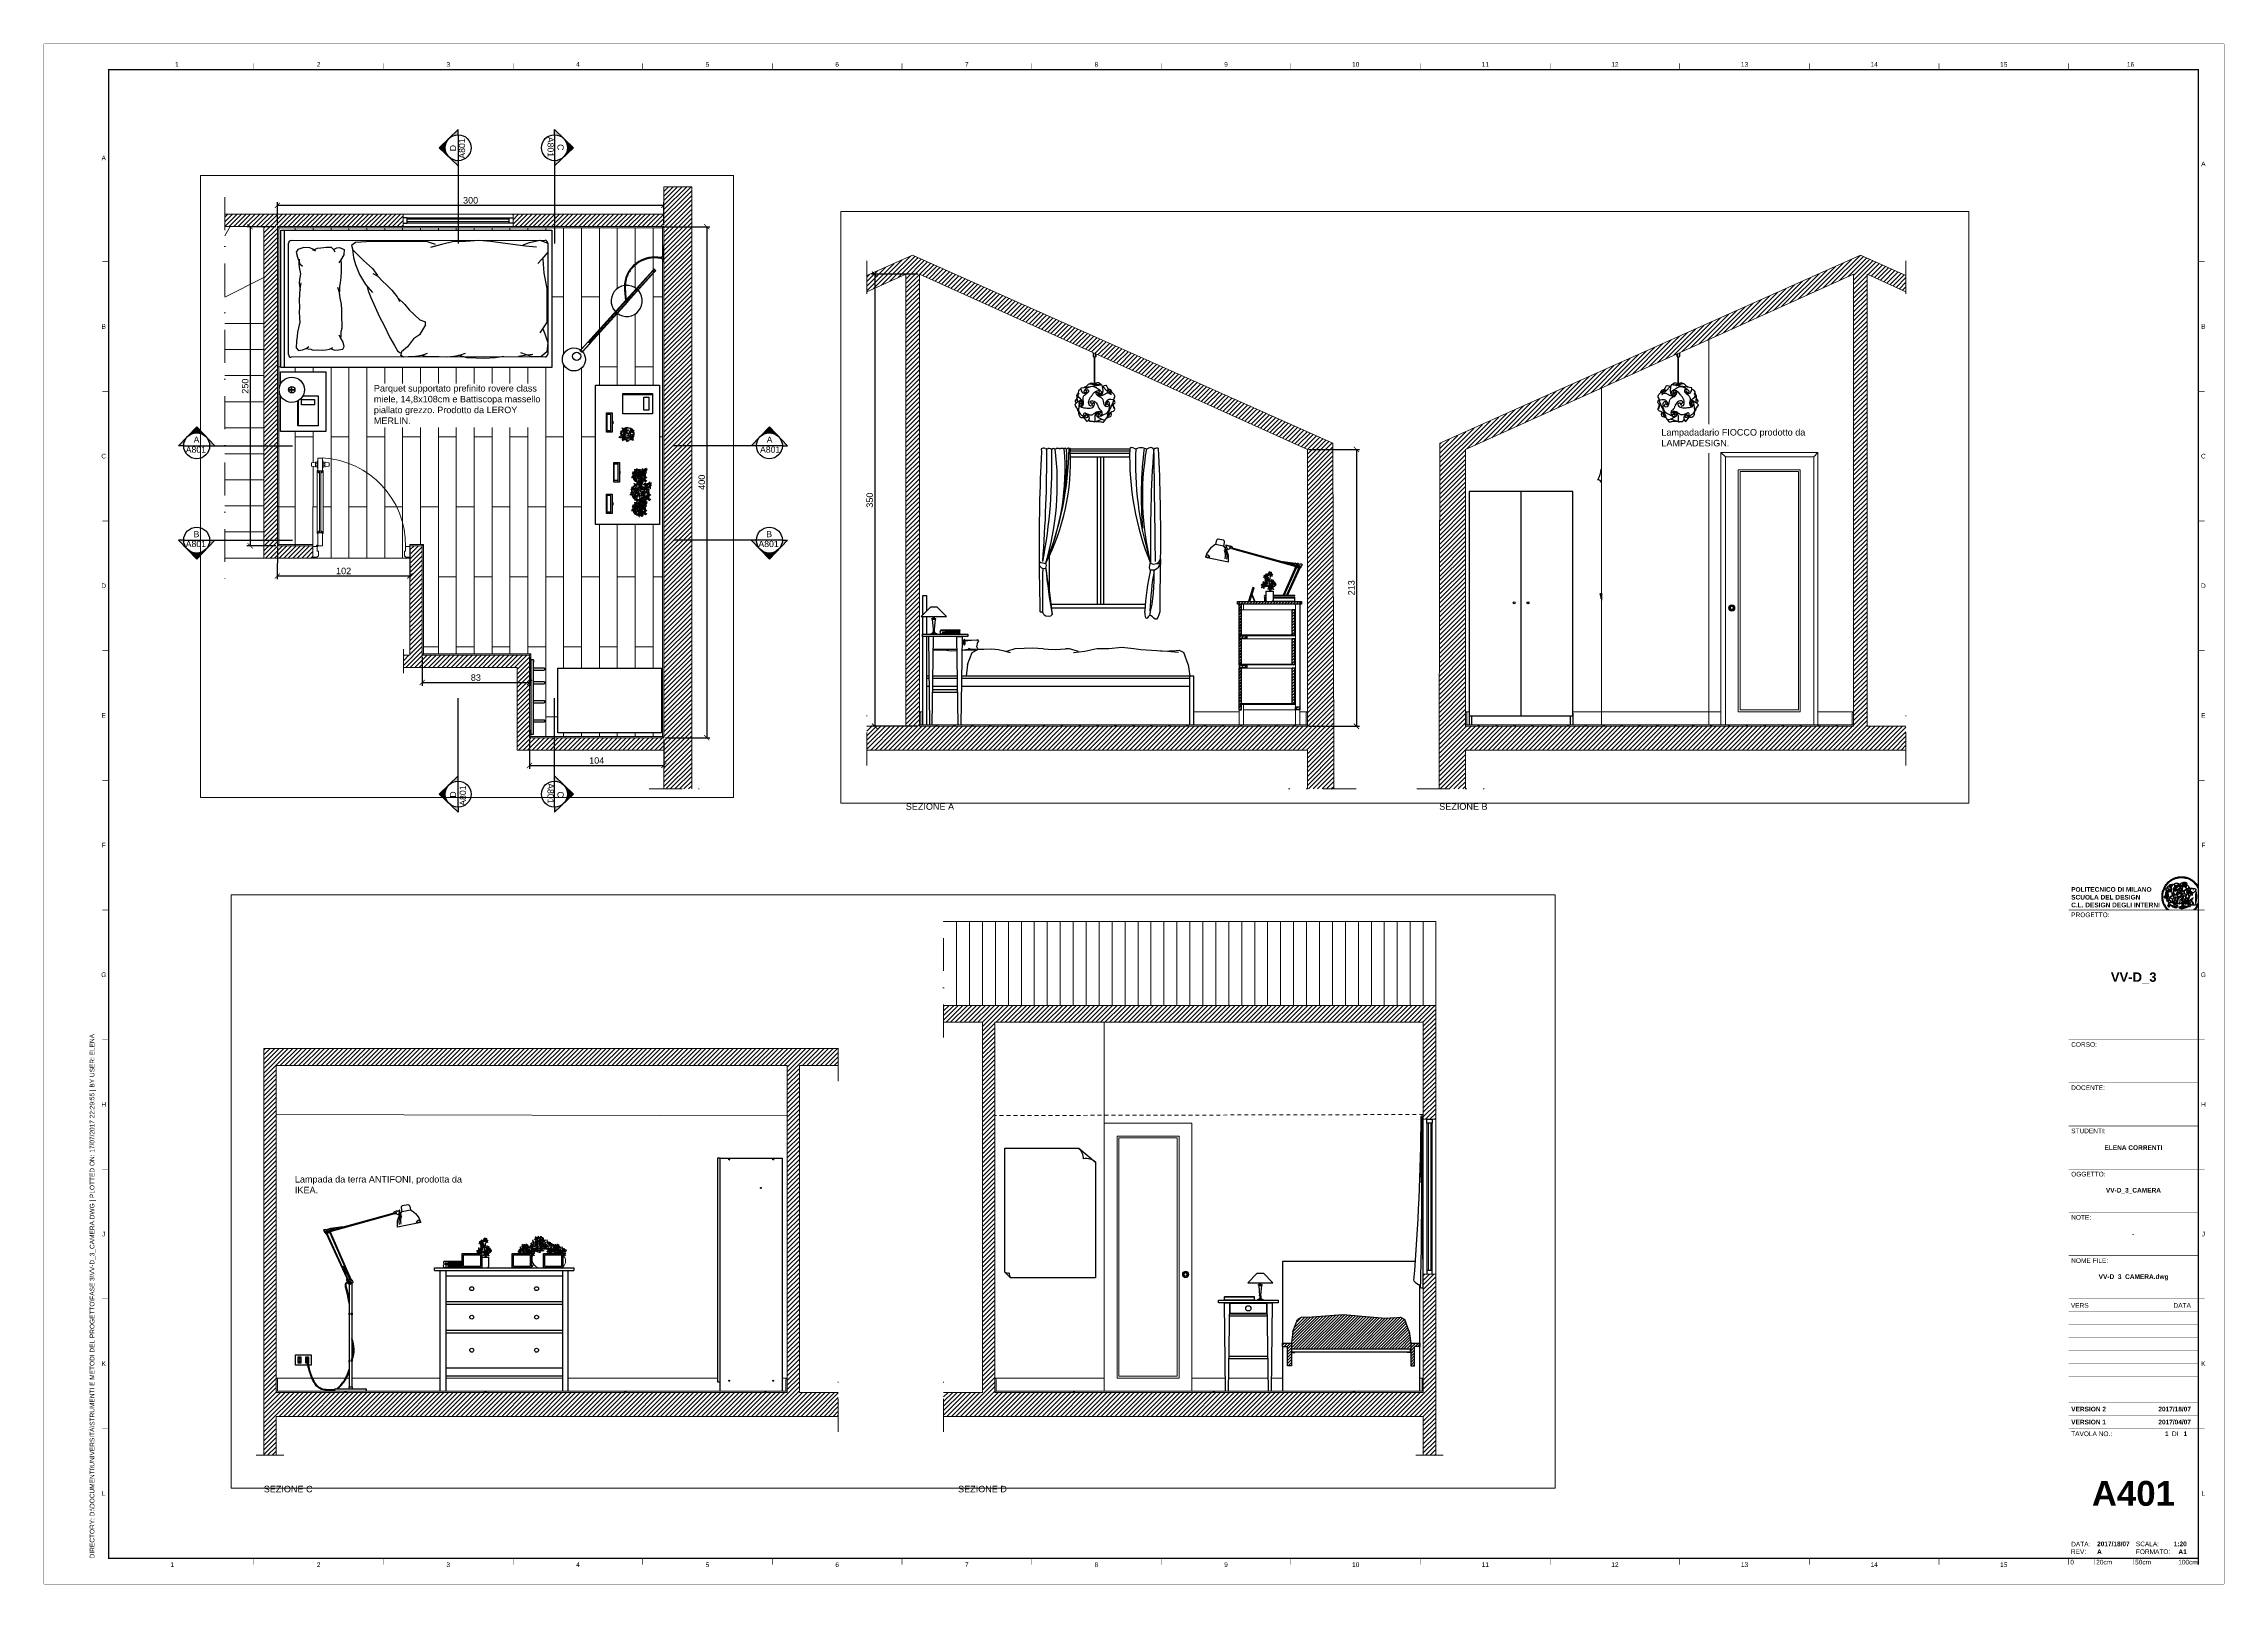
# Paper-space layout 'A000' of a CAD drawing. Header units: centimetres, sheet in millimetres. Extents: x 0 to 841, y 0 to 594.
# The model-space entities are those that its viewports show. They can reach past a viewport. Long polylines and large blocks are cut down to what shows.
import ezdxf
from ezdxf.enums import TextEntityAlignment as Align

# ---------------------------------------------------------------- set-up
doc = ezdxf.new("R2010")
doc.units = ezdxf.units.CM
doc.set_wipeout_variables(frame=1)
doc.linetypes.add('JIS_02_0.7', pattern=[1.35, 0.75, -0.6])
doc.linetypes.add('TRATTOPUNTO2', pattern=[12.7, 6.35, -3.175, 0, -3.175])
doc.layers.get('0').update_dxf_attribs({"lineweight": 18})
for name, color, linetype in [('arredo', 253, 'Continuous'), ('campitura', 9, 'Continuous'), ('DETTAGLI', 80, 'Continuous'), ('elementi sezionati', 170, 'Continuous'), ('G-ANNO-LOGO', 3, 'Continuous'), ('G-ANNO-TEXT', 3, 'Continuous'), ('G-ANNO-TTLB', 3, 'Continuous'), ('quote', 250, 'Continuous'), ('sezioni1-10', 190, 'Continuous'), ('simboli', 7, 'Continuous')]:
    doc.layers.add(name, color=color, linetype=linetype)
doc.layers.add('G-ANNO-NPLT', color=210, linetype='Continuous', plot=False)
doc.layers.add('muro sezione', color=10, linetype='Continuous', lineweight=18)
doc.layers.add('Pavimento', color=60, linetype='Continuous', lineweight=18)
doc.styles.add('ARIAL', font='arial.ttf')
doc.styles.add('ARIAL-BOLD', font='')
doc.styles.get("Standard").update_dxf_attribs({"font": 'arial.ttf'})
doc.styles.get('ARIAL-BOLD').set_extended_font_data('Arial', bold=True)
doc.dimstyles.new('ISO-25', dxfattribs={"dimtxt": 2.5, "dimasz": 2, "dimexe": 1.25, "dimexo": 0.625, "dimtad": 1, "dimtxsty": 'Standard', "dimblk": 'ARCHTICK', "dimcen": 2.5, "dimadec": 0, "dimazin": 0, "dimtfac": 1, "dimtmove": 0, "dimatfit": 3, "dimfxl": 1, "dimarcsym": 0})
pattern_1 = [(45, (-105.8945, 0.275), (-1.122532, 1.122532), [])]

# ---------------------------------------------------------------- blocks, each defined once
blk = doc.blocks.new('A1_GRID_LAYOUT')
at = {"layer": 'G-ANNO-NPLT', "const_width": 0.18}
for points in [[(841, 594), (0, 594)], [(0, 0), (0, 594)], [(841, 0), (841, 594)], [(841, 0), (0, 0)]]:
    blk.add_lwpolyline(points, dxfattribs=at)
at = {"layer": 'G-ANNO-TTLB', "const_width": 0.5, "flags": 128}
blk.add_lwpolyline([(25, 584), (25, 10), (831, 10), (831, 584)], close=True, dxfattribs=at)
at = {"layer": 'G-ANNO-TTLB', "const_width": 0.18, "flags": 128}
for points in [[(81, 586.5), (81, 584)], [(131, 586.5), (131, 584)], [(181, 586.5), (181, 584)], [(231, 586.5), (231, 584)], [(281, 586.5), (281, 584)], [(331, 586.5), (331, 584)], [(381, 586.5), (381, 584)], [(431, 586.5), (431, 584)], [(481, 586.5), (481, 584)], [(531, 586.5), (531, 584)], [(581, 586.5), (581, 584)], [(631, 586.5), (631, 584)], [(681, 586.5), (681, 584)], [(731, 586.5), (731, 584)], [(781, 586.5), (781, 584)], [(0, 578.5), (0, 576)], [(25, 510), (22.5, 510)], [(833.5, 510), (831, 510)], [(25, 460), (22.5, 460)], [(833.5, 460), (831, 460)], [(25, 410), (22.5, 410)], [(833.5, 410), (831, 410)], [(25, 360), (22.5, 360)], [(833.5, 360), (831, 360)], [(25, 310), (22.5, 310)], [(833.5, 310), (831, 310)], [(25, 260), (22.5, 260)], [(833.5, 260), (831, 260)], [(25, 210), (22.5, 210)], [(833.5, 210), (831, 210)], [(25, 160), (22.5, 160)], [(833.5, 160), (831, 160)], [(25, 110), (22.5, 110)], [(833.5, 110), (831, 110)], [(833.5, 110), (831, 110)], [(25, 60), (22.5, 60)], [(833.5, 60), (831, 60)], [(833.5, 60), (831, 60)], [(81, 10), (81, 7.5)], [(131, 10), (131, 7.5)], [(181, 10), (181, 7.5)], [(231, 10), (231, 7.5)], [(281, 10), (281, 7.5)], [(331, 10), (331, 7.5)], [(381, 10), (381, 7.5)], [(431, 10), (431, 7.5)], [(481, 10), (481, 7.5)], [(531, 10), (531, 7.5)], [(581, 10), (581, 7.5)], [(631, 10), (631, 7.5)], [(681, 10), (681, 7.5)], [(731, 10), (731, 7.5)], [(781, 10), (781, 7.5)]]:
    blk.add_lwpolyline(points, dxfattribs=at)
at = {"layer": 'G-ANNO-TTLB', "const_width": 0.18}
blk.add_lwpolyline([(716.5, 10), (776.5, 10)], dxfattribs=at)
at = {"layer": 'G-ANNO-TEXT', "style": 'ARIAL'}
for s, p in [('1', (51.35, 586.07)), ('2', (106, 586.07)), ('3', (156, 586.07)), ('4', (206, 586.07)), ('5', (256, 586.07)), ('6', (306, 586.07)), ('7', (356, 586.07)), ('8', (406, 586.07)), ('9', (456, 586.07)), ('10', (506, 586.07)), ('11', (556, 586.07)), ('12', (606, 586.07)), ('13', (656, 586.07)), ('14', (706, 586.07)), ('15', (756, 586.07)), ('16', (804.89, 586.07)), ('A', (23.09, 549.98)), ('A', (832.98, 547.71)), ('B', (23.09, 485)), ('B', (832.98, 485)), ('C', (23.09, 435)), ('C', (832.98, 435)), ('D', (23.09, 385)), ('D', (832.98, 385)), ('E', (23.09, 335)), ('E', (832.98, 335)), ('F', (23.09, 285)), ('F', (832.98, 285)), ('G', (23.09, 235)), ('G', (832.98, 235)), ('H', (23.09, 185)), ('H', (832.98, 185)), ('J', (23.09, 135)), ('J', (832.98, 135)), ('K', (23.09, 85)), ('K', (832.98, 85)), ('L', (23.09, 35)), ('L', (832.98, 35)), ('2', (106, 7.51)), ('3', (156, 7.51)), ('6', (306, 7.51)), ('8', (406, 7.51)), ('9', (456, 7.51)), ('10', (506, 7.51)), ('12', (606, 7.51)), ('13', (656, 7.51)), ('1', (49.49, 7.51)), ('4', (206, 7.51)), ('5', (256, 7.51)), ('7', (356, 7.51)), ('11', (556, 7.51)), ('14', (706, 7.51)), ('15', (756, 7.51))]:
    blk.add_text(s, height=1.8, dxfattribs=at).set_placement(p, align=Align.MIDDLE_CENTER)
at = {"layer": 'G-ANNO-TEXT', "insert": (17.7, 9.95), "char_height": 1.8, "attachment_point": 1, "rotation": 90, "style": 'ARIAL'}
blk.add_mtext_dynamic_manual_height_columns('DIRECTORY: D:\\\\DOCUMENTI\\\\UNIVERSITÀ\\\\STRUMENTI E METODI DEL PROGETTO\\\\FASE 3\\\\VV-D_3_CAMERA.DWG | PLOTTED ON: 17/07/2017 22:29:55 | BY USER: ELENA', width=412.209, gutter_width=9, heights=[0], dxfattribs=at)
blk = doc.blocks.new('logoPolimi')
for p, q in [((-2.37, 0.12), (-2.16, 0.11)), ((-2.37, 0.01), (-2.16, 0.01)), ((-2.36, 0.23), (-2.15, 0.21)), ((-2.35, 0.34), (-2.14, 0.31)), ((-2.33, 0.45), (-2.12, 0.41)), ((-2.3, 0.55), (-2.1, 0.51)), ((-2.28, 0.66), (-2.07, 0.6)), ((-2.24, 0.77), (-2.04, 0.7)), ((-2.2, 0.87), (-2.01, 0.79)), ((-2.16, 0.97), (-1.97, 0.89)), ((-2.11, 1.07), (-1.93, 0.98)), ((-2.06, 1.17), (-1.88, 1.07)), ((-2.01, 1.26), (-1.83, 1.15)), ((-1.94, 1.36), (-1.77, 1.24)), ((-1.88, 1.45), (-1.71, 1.32)), ((-1.84, 0.03), (-1.82, 0.35)), ((-1.81, 1.53), (-1.65, 1.4)), ((-1.74, 1.61), (-1.58, 1.47)), ((-1.73, 0.59), (-1.73, 0.59)), ((-1.73, 0.59), (-1.73, 0.59)), ((-1.66, 1.69), (-1.51, 1.54)), ((-1.65, 0.57), (-1.65, 0.57)), ((-1.59, 1.12), (-1.59, 1.12)), ((-1.58, 1.77), (-1.44, 1.61)), ((-1.51, 0.55), (-1.51, 0.55)), ((-1.51, 0.55), (-1.51, 0.55)), ((-1.49, 1.84), (-1.36, 1.68)), ((-1.41, 1.91), (-1.28, 1.74)), ((-1.32, 1.97), (-1.2, 1.8)), ((-1.31, 0.79), (-1.21, 0.75)), ((-1.21, 0.75), (-1.31, 0.79)), ((-1.21, 0.75), (-1.31, 0.79)), ((-1.22, 2.03), (-1.11, 1.85)), ((-1.21, 0.75), (-1.21, 0.75)), ((-1.21, 0.75), (-1.21, 0.75)), ((-1.19, 0.76), (-1.19, 0.76)), ((-1.19, 0.76), (-1.19, 0.76)), ((-1.17, 0.99), (-1.18, 0.99)), ((-1.18, 0.99), (-1.17, 0.99)), ((-1.16, 0.57), (-1.16, 0.57)), ((-1.16, 0.57), (-1.16, 0.57)), ((-1.13, 2.09), (-1.03, 1.9)), ((-1.1, 0.01), (-0.99, 0.06)), ((-0.99, 0.06), (-1.1, 0.01)), ((-0.99, 0.06), (-1.1, 0.01)), ((-1.03, 2.14), (-0.94, 1.95)), ((-0.99, 0.06), (-0.99, 0.06)), ((-0.99, 0.06), (-0.99, 0.06)), ((-0.97, 0.79), (-0.98, 0.79)), ((-0.89, 0.84), (-0.97, 0.79)), ((-0.97, 0.79), (-0.89, 0.84)), ((-0.96, 1.41), (-0.96, 1.41)), ((-0.96, 1.41), (-0.96, 1.41)), ((-0.93, 2.18), (-0.84, 1.99)), ((-0.89, 0.84), (-0.82, 0.87)), ((-0.82, 0.87), (-0.89, 0.84)), ((-0.89, 0.84), (-0.82, 0.87)), ((-0.88, 0.83), (-0.89, 0.84)), ((-0.85, 1.39), (-0.85, 1.39)), ((-0.85, 1.39), (-0.85, 1.39)), ((-0.84, 0.14), (-0.84, 0.14)), ((-0.83, 2.22), (-0.75, 2.03)), ((-0.77, 1.08), (-0.78, 1.08)), ((-0.78, 1.08), (-0.77, 1.08)), ((-0.61, 1.12), (-0.77, 1.08)), ((-0.77, 1.08), (-0.61, 1.12)), ((-0.77, 1.08), (-0.61, 1.12)), ((-0.75, 1.3), (-0.76, 1.29)), ((-0.76, 1.29), (-0.75, 1.3)), ((-0.72, 2.26), (-0.66, 2.06)), ((-0.65, 0.99), (-0.7, 0.96)), ((-0.69, 0.18), (-0.68, 0.18)), ((-0.66, 0.93), (-0.66, 0.93)), ((-0.66, 0.93), (-0.64, 0.93)), ((-0.66, 0.93), (-0.66, 0.93)), ((-0.66, 0.93), (-0.66, 0.93)), ((-0.63, 1.01), (-0.63, 1.01)), ((-0.63, 1.01), (-0.62, 1.01)), ((-0.63, 0.66), (-0.63, 0.66)), ((-0.61, 2.29), (-0.56, 2.09)), ((-0.6, 1.12), (-0.61, 1.12)), ((-0.61, 1.12), (-0.6, 1.12)), ((-0.61, 1.12), (-0.6, 1.12)), ((-0.61, 0.86), (-0.57, 0.85)), ((-0.57, 0.85), (-0.61, 0.86)), ((-0.61, 0.86), (-0.57, 0.85)), ((-0.53, 1.08), (-0.6, 1.12)), ((-0.6, 1.12), (-0.6, 1.11)), ((-0.6, 1.12), (-0.53, 1.08)), ((-0.57, 0.8), (-0.59, 0.8)), ((-0.57, 0.85), (-0.53, 0.84)), ((-0.57, 0.85), (-0.57, 0.85)), ((-0.57, 0.85), (-0.57, 0.85)), ((-0.57, 0.85), (-0.53, 0.84)), ((-0.56, 0.29), (-0.49, 0.48)), ((-0.56, 0.14), (-0.56, 0.29)), ((-0.5, 0.11), (-0.56, 0.14)), ((-0.53, 0.84), (-0.51, 0.84)), ((-0.53, 0.84), (-0.51, 0.84)), ((-0.53, 0.84), (-0.53, 0.84)), ((-0.51, 2.32), (-0.46, 2.11)), ((-0.51, 0.11), (-0.51, 0.11)), ((-0.51, 0.11), (-0.51, 0.11)), ((-0.34, 0.33), (-0.5, 0.11)), ((-0.49, 0.48), (-0.41, 0.55)), ((-0.42, 0.8), (-0.47, 0.79)), ((-0.42, 0.8), (-0.47, 0.79)), ((-0.47, 0.79), (-0.45, 0.76)), ((-0.47, 0.79), (-0.45, 0.76)), ((-0.45, 1.14), (-0.42, 1.11)), ((-0.42, 1.26), (-0.36, 1.22)), ((-0.41, 0.55), (-0.34, 0.49)), ((-0.4, 2.34), (-0.36, 2.13)), ((-0.4, 1.37), (-0.38, 1.38)), ((-0.39, 1.37), (-0.4, 1.37)), ((-0.35, 1.33), (-0.4, 1.37)), ((-0.39, 1.24), (-0.4, 1.23)), ((-0.38, 1.14), (-0.38, 1.14)), ((-0.34, 0.49), (-0.09, 0.48)), ((-0.16, 0.32), (-0.34, 0.33)), ((-0.14, 0.32), (-0.31, 0.34)), ((-0.29, 2.35), (-0.26, 2.14)), ((-0.28, 1.3), (-0.29, 1.3)), ((-0.28, 1.3), (-0.28, 1.3)), ((-0.18, 2.36), (-0.16, 2.15)), ((-0.16, 1.24), (-0.16, 1.25)), ((-0.16, 1.25), (-0.16, 1.25)), ((-0.16, 0.49), (-0.14, 0.64)), ((-0.06, 0.27), (-0.16, 0.32)), ((-0.1, 0.88), (-0.09, 0.87)), ((-0.08, 1.37), (-0.08, 1.38)), ((-0.08, 1.23), (-0.05, 1.21)), ((-0.05, 1.21), (-0.08, 1.23)), ((-0.08, 1.23), (-0.05, 1.21)), ((-0.07, 2.37), (-0.06, 2.16)), ((-0.03, 0.26), (-0.06, 0.27)), ((-0.05, 1.21), (-0.04, 1.21)), ((-0.04, 1.21), (-0.05, 1.21)), ((-0.04, 1.21), (-0.04, 1.21)), ((-0.04, 1.21), (-0.04, 1.21)), ((-0.04, 0.48), (-0.03, 0.26)), ((0.03, 1.15), (0.03, 1.15)), ((0.03, 0.66), (0.03, 0.67)), ((0.04, 2.37), (0.04, 2.16)), ((0.07, 0.58), (0.07, 0.57)), ((0.1, 1.18), (0.1, 1.18)), ((0.1, 0.84), (0.1, 0.84)), ((0.13, 1.32), (0.17, 1.19)), ((0.15, 2.36), (0.14, 2.16)), ((0.14, 0.71), (0.34, 0.65)), ((0.31, 0.56), (0.17, 0.63)), ((0.26, 2.36), (0.24, 2.15)), ((0.27, 1.61), (0.27, 1.61)), ((0.27, 1.61), (0.27, 1.61)), ((0.27, 1.61), (0.27, 1.61)), ((0.29, 1.29), (0.29, 1.29)), ((0.29, 1.29), (0.29, 1.29)), ((0.29, 1.29), (0.29, 1.29)), ((0.29, 1.29), (0.29, 1.29)), ((0.33, 0.49), (0.34, 0.49)), ((0.33, 0.03), (0.35, 0.03)), ((0.33, 0.03), (0.35, 0.03)), ((0.37, 2.34), (0.34, 2.13)), ((0.34, 0.65), (0.34, 0.64)), ((0.35, 0.03), (0.57, 0.06)), ((0.35, 0.03), (0.57, 0.06)), ((0.35, 0.03), (0.35, 0.03)), ((0.35, 0.03), (0.35, 0.03)), ((0.38, 1.36), (0.37, 1.35)), ((0.38, 0.34), (0.37, 0.34)), ((0.38, 0.34), (0.38, 0.34)), ((0.43, 0.67), (0.39, 0.64)), ((0.48, 2.32), (0.44, 2.12)), ((0.49, 1.05), (0.51, 1.13)), ((0.51, 1.13), (0.49, 1.05)), ((0.49, 1.05), (0.51, 1.13)), ((0.51, 1.31), (0.5, 1.29)), ((0.51, 1.13), (0.52, 1.23)), ((0.52, 1.23), (0.51, 1.23)), ((0.51, 1.23), (0.52, 1.23)), ((0.52, 1.23), (0.51, 1.13)), ((0.51, 1.13), (0.52, 1.23)), ((0.52, 1.24), (0.6, 1.37)), ((0.52, 1.23), (0.6, 1.36)), ((0.6, 1.36), (0.52, 1.23)), ((0.52, 1.23), (0.52, 1.23)), ((0.52, 1.23), (0.52, 1.24)), ((0.52, 1.23), (0.52, 1.23)), ((0.55, 1.07), (0.53, 1.06)), ((0.53, 1.04), (0.53, 1.06)), ((0.53, 1.05), (0.53, 1.04)), ((0.59, 2.3), (0.54, 2.09)), ((0.54, 0.3), (0.63, 0.32)), ((0.54, -0.08), (0.61, 0.06)), ((0.61, 0.06), (0.54, -0.08)), ((0.54, -0.08), (0.61, 0.06)), ((0.56, 0.19), (0.59, 0.21)), ((0.57, 1.07), (0.57, 1.07)), ((0.57, 1.07), (0.57, 1.07)), ((0.57, 1.07), (0.57, 1.07)), ((0.57, 1.07), (0.57, 1.07)), ((0.57, 1.07), (0.57, 1.07)), ((0.57, 1.07), (0.57, 1.07)), ((0.57, 1.07), (0.57, 1.07)), ((0.58, 0.3), (0.59, 0.29)), ((0.59, 0.78), (0.59, 0.79)), ((0.59, 0.79), (0.59, 0.79)), ((0.59, 0.79), (0.59, 0.79)), ((0.59, 0.79), (0.59, 0.78)), ((0.61, 0.06), (0.6, 0.07)), ((0.6, 0.07), (0.61, 0.06)), ((0.61, 0.06), (0.61, 0.07)), ((0.62, 0.21), (0.65, 0.22)), ((0.69, 2.27), (0.63, 2.07)), ((0.64, 1.37), (0.65, 1.37)), ((0.69, 0.86), (0.68, 0.86)), ((0.68, 0.86), (0.69, 0.86)), ((0.68, 0.76), (0.68, 0.76)), ((0.8, 2.23), (0.73, 2.03)), ((0.76, 0.26), (0.76, 0.26)), ((0.9, 2.19), (0.82, 2)), ((0.82, 0.35), (0.84, 0.36)), ((0.82, 0.35), (0.82, 0.35)), ((0.84, 0.36), (0.84, 0.37)), ((0.85, 0.34), (1.05, 0.35)), ((1, 2.15), (0.91, 1.96)), ((0.93, 1.05), (0.93, 1.05)), ((0.93, 1.05), (0.93, 1.05)), ((0.93, 1.05), (0.93, 1.04)), ((0.93, 1.05), (0.93, 1.05)), ((0.97, 0.66), (0.96, 0.66)), ((1.01, 0.97), (0.98, 0.96)), ((1.1, 2.1), (1, 1.91)), ((1.2, 2.04), (1.09, 1.86)), ((1.17, 0.96), (1.17, 0.95)), ((1.17, 0.95), (1.17, 0.95)), ((1.29, 1.99), (1.18, 1.81)), ((1.38, 1.92), (1.26, 1.75)), ((1.34, 0.37), (1.26, 0.04)), ((1.27, 0.37), (1.27, 0.38)), ((1.28, 0.95), (1.28, 0.95)), ((1.47, 1.86), (1.34, 1.69)), ((1.37, 0.73), (1.46, 0.81)), ((1.41, 0.4), (1.41, 0.41)), ((1.56, 1.79), (1.42, 1.63)), ((1.64, 1.71), (1.49, 1.56)), ((1.49, 0.9), (1.57, 0.92)), ((1.72, 1.63), (1.56, 1.49)), ((1.67, 0.6), (1.57, 0.53)), ((1.79, 1.55), (1.63, 1.41)), ((1.86, 1.47), (1.7, 1.34)), ((1.93, 1.38), (1.76, 1.26)), ((1.99, 1.29), (1.81, 1.17)), ((2.05, 1.19), (1.87, 1.09)), ((2.1, 1.1), (1.92, 1)), ((2.15, 1), (1.96, 0.91)), ((2.19, 0.9), (2, 0.82)), ((2.23, 0.79), (2.04, 0.72)), ((2.27, 0.69), (2.07, 0.63)), ((2.3, 0.58), (2.09, 0.53)), ((2.32, 0.47), (2.12, 0.43)), ((2.34, 0.37), (2.13, 0.33)), ((2.36, 0.26), (2.15, 0.23)), ((2.37, 0.15), (2.16, 0.13)), ((2.37, 0.04), (2.16, 0.03)), ((-2.37, -0.1), (-2.16, -0.09)), ((-2.36, -0.21), (-2.15, -0.19)), ((-2.35, -0.32), (-2.14, -0.29)), ((-2.33, -0.43), (-2.12, -0.39)), ((-2.31, -0.54), (-2.1, -0.49)), ((-2.28, -0.65), (-2.08, -0.59)), ((-2.25, -0.75), (-2.05, -0.69)), ((-2.21, -0.86), (-2.02, -0.78)), ((-2.17, -0.96), (-1.98, -0.87)), ((-2.12, -1.06), (-1.93, -0.96)), ((-2.07, -1.16), (-1.89, -1.05)), ((-2.04, -0.15), (-1.97, -0.2)), ((-2.01, -1.25), (-1.84, -1.14)), ((-1.95, -1.34), (-1.78, -1.22)), ((-1.89, -1.43), (-1.72, -1.31)), ((-1.82, -1.52), (-1.66, -1.38)), ((-1.75, -1.6), (-1.59, -1.46)), ((-1.67, -1.68), (-1.52, -1.53)), ((-1.58, -0.12), (-1.6, -0.18)), ((-1.6, -0.18), (-1.58, -0.28)), ((-1.57, -0.54), (-1.59, -0.54)), ((-1.59, -0.54), (-1.59, -0.54)), ((-1.59, -1.76), (-1.45, -1.6)), ((-1.56, -0.32), (-1.56, -0.31)), ((-1.56, -0.31), (-1.56, -0.31)), ((-1.53, -0.65), (-1.53, -0.65)), ((-1.53, -0.65), (-1.53, -0.65)), ((-1.51, -1.83), (-1.37, -1.67)), ((-1.48, -0.86), (-1.48, -0.85)), ((-1.42, -0.37), (-1.42, -0.37)), ((-1.42, -1.9), (-1.29, -1.73)), ((-1.38, -0.46), (-1.38, -0.46)), ((-1.33, -1.96), (-1.21, -1.79)), ((-1.31, -0.24), (-1.31, -0.23)), ((-1.31, -0.23), (-1.31, -0.24)), ((-1.24, -2.02), (-1.13, -1.84)), ((-1.23, -0.19), (-1.23, -0.19)), ((-1.23, -0.19), (-1.23, -0.19)), ((-1.23, -0.19), (-1.23, -0.19)), ((-1.23, -0.19), (-1.23, -0.19)), ((-1.14, -2.08), (-1.04, -1.89)), ((-1.04, -2.13), (-0.95, -1.94)), ((-1.01, -0.39), (-1.02, -0.39)), ((-1.02, -0.39), (-1.01, -0.39)), ((-1.02, -0.7), (-1.02, -0.7)), ((-1.02, -0.7), (-1.02, -0.7)), ((-1.02, -0.7), (-1.02, -0.7)), ((-0.94, -2.18), (-0.86, -1.98)), ((-0.84, -2.22), (-0.77, -2.02)), ((-0.79, -0.51), (-0.83, -0.58)), ((-0.83, -0.58), (-0.79, -0.51)), ((-0.83, -0.58), (-0.79, -0.51)), ((-0.78, -1.05), (-0.83, -0.94)), ((-0.83, -0.94), (-0.78, -1.05)), ((-0.83, -0.94), (-0.83, -0.94)), ((-0.83, -0.94), (-0.78, -1.05)), ((-0.82, -1.23), (-0.82, -1.23)), ((-0.82, -1.23), (-0.77, -1.23)), ((-0.77, -1.23), (-0.82, -1.23)), ((-0.82, -1.23), (-0.82, -1.23)), ((-0.77, -1.23), (-0.82, -1.23)), ((-0.75, -0.96), (-0.8, -0.89)), ((-0.8, -0.89), (-0.79, -0.92)), ((-0.79, -0.92), (-0.8, -0.89)), ((-0.8, -0.89), (-0.75, -0.96)), ((-0.79, -0.92), (-0.8, -0.89)), ((-0.8, -0.89), (-0.8, -0.89)), ((-0.8, -0.89), (-0.75, -0.96)), ((-0.79, -0.92), (-0.78, -0.95)), ((-0.78, -0.95), (-0.79, -0.92)), ((-0.78, -0.95), (-0.79, -0.92)), ((-0.77, -0.49), (-0.78, -0.48)), ((-0.78, -0.48), (-0.77, -0.49)), ((-0.78, -0.95), (-0.76, -1)), ((-0.76, -1), (-0.78, -0.95)), ((-0.76, -1), (-0.78, -0.95)), ((-0.71, -0.89), (-0.75, -0.87)), ((-0.75, -0.87), (-0.71, -0.89)), ((-0.75, -0.87), (-0.71, -0.89)), ((-0.72, -1.01), (-0.75, -0.96)), ((-0.75, -0.96), (-0.72, -1.01)), ((-0.75, -0.96), (-0.72, -1.01)), ((-0.74, -2.25), (-0.67, -2.05)), ((-0.64, -0.93), (-0.71, -0.89)), ((-0.71, -0.89), (-0.64, -0.93)), ((-0.71, -0.89), (-0.64, -0.93)), ((-0.66, -0.53), (-0.66, -0.53)), ((-0.66, -0.53), (-0.66, -0.53)), ((-0.66, -0.53), (-0.66, -0.53)), ((-0.63, -2.29), (-0.57, -2.08)), ((-0.52, -2.31), (-0.48, -2.11)), ((-0.39, -0.81), (-0.51, -0.69)), ((-0.51, -1.04), (-0.5, -1.04)), ((-0.48, -0.42), (-0.48, -0.42)), ((-0.48, -0.42), (-0.48, -0.42)), ((-0.48, -0.42), (-0.48, -0.42)), ((-0.42, -2.33), (-0.38, -2.13)), ((-0.41, -0.51), (-0.41, -0.51)), ((-0.38, -0.05), (-0.39, -0.12)), ((-0.39, -0.12), (-0.37, -0.1)), ((-0.35, -0.14), (-0.37, -0.08)), ((-0.37, -0.09), (-0.37, -0.09)), ((-0.33, -0.12), (-0.35, -0.14)), ((-0.32, -0.14), (-0.35, -0.14)), ((-0.35, -0.18), (-0.34, -0.22)), ((-0.34, -0.08), (-0.29, -0.16)), ((-0.34, -0.22), (-0.34, -0.22)), ((-0.27, -0.17), (-0.32, -0.14)), ((-0.31, -2.35), (-0.28, -2.14)), ((-0.25, -0.91), (-0.26, -0.9)), ((-0.26, -1.29), (0.1, -1.2)), ((0.1, -1.2), (-0.26, -1.29)), ((0.08, -1.4), (-0.26, -1.29)), ((-0.26, -1.29), (0.08, -1.4)), ((-0.26, -1.38), (-0.26, -1.29)), ((-0.26, -1.29), (-0.26, -1.29)), ((-0.26, -1.29), (-0.26, -1.38)), ((-0.26, -1.29), (0.08, -1.4)), ((-0.26, -1.29), (-0.26, -1.29)), ((0.08, -1.49), (-0.26, -1.38)), ((-0.26, -1.38), (0.09, -1.49)), ((-0.2, -2.36), (-0.18, -2.15)), ((-0.14, -0.15), (-0.16, -0.13)), ((-0.11, -0.04), (-0.12, -0.05)), ((-0.09, -2.37), (-0.08, -2.16)), ((-0.04, -0.41), (-0.01, -0.44)), ((-0.01, -0.44), (-0.04, -0.41)), ((-0.04, -0.41), (-0.01, -0.44)), ((0.03, -2.37), (0.02, -2.16)), ((0.07, -0.84), (0.07, -0.84)), ((0.07, -0.84), (0.07, -0.84)), ((0.1, -1.2), (0.08, -1.32)), ((0.08, -1.32), (0.13, -1.2)), ((0.08, -1.4), (0.72, -1.22)), ((0.72, -1.22), (0.08, -1.4)), ((0.08, -1.4), (0.72, -1.22)), ((0.72, -1.31), (0.08, -1.49)), ((0.08, -1.44), (0.08, -1.4)), ((0.08, -1.4), (0.08, -1.44)), ((0.08, -1.4), (0.08, -1.49)), ((0.08, -1.49), (0.08, -1.44)), ((0.08, -1.44), (0.08, -1.44)), ((0.08, -1.44), (0.08, -1.45)), ((0.08, -1.45), (0.08, -1.46)), ((0.08, -1.46), (0.08, -1.49)), ((0.1, -1.01), (0.09, -0.86)), ((0.1, -1.01), (0.09, -0.86)), ((0.09, -1.49), (0.72, -1.31)), ((0.1, -1.2), (0.12, -1.04)), ((0.12, -1.04), (0.1, -1.2)), ((0.13, -1.2), (0.1, -1.2)), ((0.1, -1.2), (0.13, -1.2)), ((0.13, -1.2), (0.1, -1.2)), ((0.1, -1.2), (0.1, -1.2)), ((0.11, -0.44), (0.11, -0.44)), ((0.11, -0.44), (0.11, -0.44)), ((0.12, -0.21), (0.12, -0.21)), ((0.12, -0.21), (0.12, -0.21)), ((0.12, -0.21), (0.12, -0.21)), ((0.12, -0.21), (0.12, -0.21)), ((0.12, -0.21), (0.12, -0.21)), ((0.12, -0.21), (0.12, -0.21)), ((0.12, -0.21), (0.12, -0.21)), ((0.12, -0.21), (0.12, -0.21)), ((0.12, -0.21), (0.12, -0.21)), ((0.12, -0.21), (0.12, -0.21)), ((0.12, -0.21), (0.12, -0.21)), ((0.12, -0.21), (0.12, -0.21)), ((0.12, -0.21), (0.12, -0.21)), ((0.12, -0.56), (0.14, -0.53)), ((0.14, -0.53), (0.12, -0.56)), ((0.12, -0.56), (0.14, -0.53)), ((0.12, -1.04), (0.12, -1.04)), ((0.12, -1.04), (0.12, -1.04)), ((0.12, -1.04), (0.12, -1.04)), ((0.14, -2.37), (0.12, -2.16)), ((0.21, -0.99), (0.13, -1.2)), ((0.13, -1.2), (0.21, -0.99)), ((0.36, -1.14), (0.13, -1.2)), ((0.13, -1.2), (0.26, -1.17)), ((0.14, -0.53), (0.16, -0.49)), ((0.16, -0.49), (0.14, -0.53)), ((0.14, -0.53), (0.16, -0.49)), ((0.16, -0.49), (0.16, -0.49)), ((0.16, -0.49), (0.16, -0.49)), ((0.28, -1.19), (0.21, -0.99)), ((0.21, -0.99), (0.31, -1.27)), ((0.25, -2.36), (0.22, -2.15)), ((0.24, -0.17), (0.24, -0.16)), ((0.24, -0.16), (0.24, -0.17)), ((0.25, -0.84), (0.25, -0.88)), ((0.25, -0.88), (0.25, -0.84)), ((0.25, -0.88), (0.25, -0.84)), ((0.25, -0.88), (0.29, -1.17)), ((0.26, -0.88), (0.25, -0.88)), ((0.31, -1.27), (0.25, -0.88)), ((0.26, -1.17), (0.28, -1.16)), ((0.28, -1.16), (0.36, -1.14)), ((0.29, -1.17), (0.28, -1.19)), ((0.35, -2.34), (0.32, -2.14)), ((0.36, -1.14), (0.72, -1.22)), ((0.72, -1.22), (0.36, -1.14)), ((0.46, -2.32), (0.42, -2.12)), ((0.49, -0.31), (0.49, -0.31)), ((0.49, -0.31), (0.49, -0.31)), ((0.5, -0.27), (0.5, -0.27)), ((0.51, -0.27), (0.51, -0.27)), ((0.57, -2.3), (0.52, -2.1)), ((0.68, -2.27), (0.62, -2.07)), ((0.78, -2.24), (0.71, -2.04)), ((0.72, -0.81), (0.75, -0.89)), ((0.72, -1.22), (0.72, -1.31)), ((0.72, -1.31), (0.72, -1.22)), ((0.74, -0.23), (0.74, -0.23)), ((0.74, -0.23), (0.75, -0.24)), ((0.75, -0.23), (0.75, -0.23)), ((0.89, -2.2), (0.81, -2)), ((0.86, -0.25), (0.82, -0.34)), ((0.87, -0.22), (0.86, -0.23)), ((0.87, -0.22), (0.86, -0.25)), ((0.99, -2.15), (0.9, -1.96)), ((0.96, -0.58), (0.96, -0.57)), ((1.09, -2.11), (0.99, -1.92)), ((1.05, -1.05), (1.04, -1.05)), ((1.19, -2.05), (1.08, -1.87)), ((1.28, -2), (1.17, -1.82)), ((1.37, -1.93), (1.25, -1.76)), ((1.31, -0.27), (1.3, -0.26)), ((1.3, -0.26), (1.3, -0.26)), ((1.3, -0.26), (1.3, -0.26)), ((1.3, -0.26), (1.31, -0.27)), ((1.3, -0.26), (1.3, -0.26)), ((1.46, -1.87), (1.33, -1.7)), ((1.54, -1.8), (1.41, -1.64)), ((1.63, -1.72), (1.48, -1.57)), ((1.71, -1.65), (1.55, -1.5)), ((1.78, -1.57), (1.62, -1.43)), ((1.85, -1.48), (1.69, -1.35)), ((1.92, -1.39), (1.75, -1.27)), ((1.98, -1.3), (1.81, -1.19)), ((2.04, -1.21), (1.86, -1.1)), ((2.09, -1.11), (1.91, -1.01)), ((2.14, -1.01), (1.95, -0.92)), ((2.19, -0.91), (1.99, -0.83)), ((2.23, -0.81), (2.03, -0.74)), ((2.26, -0.7), (2.06, -0.64)), ((2.29, -0.6), (2.09, -0.55)), ((2.32, -0.49), (2.11, -0.45)), ((2.34, -0.38), (2.13, -0.35)), ((2.35, -0.27), (2.15, -0.25)), ((2.37, -0.08), (2.16, -0.07)), ((2.36, -0.16), (2.16, -0.15))]:
    blk.add_line(p, q)
for points in [[(-1.9, 0.12), (-1.94, 0.02), (-2.05, -0.09), (-2.05, -0.09)], [(-1.86, 0.38), (-1.86, 0.38), (-1.87, 0.19), (-1.9, 0.12)], [(-1.76, 0.6), (-1.76, 0.6), (-1.84, 0.57), (-1.86, 0.38)], [(-1.86, -0.04), (-1.84, 0.02), (-1.84, 0.03), (-1.84, 0.03)], [(-1.82, 0.78), (-1.83, 0.8), (-1.85, 0.86), (-1.83, 0.88)], [(-1.82, 0.78), (-1.83, 0.8), (-1.85, 0.86), (-1.83, 0.88)], [(-1.83, 0.88), (-1.81, 0.9), (-1.76, 0.96), (-1.76, 0.96)], [(-1.83, 0.88), (-1.81, 0.9), (-1.76, 0.96), (-1.76, 0.96)], [(-1.76, 0.6), (-1.83, 0.7), (-1.78, 0.74), (-1.78, 0.74)], [(-1.78, 0.74), (-1.79, 0.74), (-1.83, 0.7), (-1.76, 0.6)], [(-1.78, 0.74), (-1.8, 0.76), (-1.81, 0.78), (-1.82, 0.78)], [(-1.78, 0.74), (-1.8, 0.76), (-1.81, 0.78), (-1.82, 0.78)], [(-1.82, 0.35), (-1.81, 0.5), (-1.73, 0.59), (-1.73, 0.59)], [(-1.82, -0.19), (-1.73, -0.07), (-1.75, 0.14), (-1.75, 0.3)], [(-1.75, 0.33), (-1.75, 0.17), (-1.73, -0.05), (-1.8, -0.17)], [(-1.78, 0.74), (-1.75, 0.72), (-1.72, 0.69), (-1.68, 0.7)], [(-1.68, 0.7), (-1.72, 0.69), (-1.75, 0.72), (-1.78, 0.74)], [(-1.68, 0.7), (-1.72, 0.69), (-1.75, 0.72), (-1.78, 0.74)], [(-1.78, 0.74), (-1.78, 0.74), (-1.78, 0.74), (-1.78, 0.74)], [(-1.76, 0.96), (-1.68, 1.1), (-1.59, 1.12), (-1.59, 1.12)], [(-1.76, 0.96), (-1.68, 1.1), (-1.6, 1.12), (-1.6, 1.12)], [(-1.73, 0.59), (-1.74, 0.59), (-1.75, 0.6), (-1.76, 0.6)], [(-1.73, 0.59), (-1.74, 0.59), (-1.75, 0.6), (-1.76, 0.6)], [(-1.75, 0.3), (-1.76, 0.47), (-1.65, 0.57), (-1.65, 0.57)], [(-1.65, 0.57), (-1.65, 0.57), (-1.76, 0.5), (-1.75, 0.33)], [(-1.65, 0.57), (-1.68, 0.58), (-1.7, 0.58), (-1.73, 0.59)], [(-1.65, 0.57), (-1.68, 0.58), (-1.7, 0.58), (-1.73, 0.59)], [(-1.5, 0.71), (-1.53, 0.74), (-1.61, 0.71), (-1.68, 0.7)], [(-1.68, 0.7), (-1.61, 0.71), (-1.53, 0.73), (-1.5, 0.71)], [(-1.5, 0.71), (-1.53, 0.73), (-1.61, 0.71), (-1.68, 0.7)], [(-1.51, 0.55), (-1.56, 0.56), (-1.61, 0.56), (-1.65, 0.57)], [(-1.65, 0.57), (-1.61, 0.56), (-1.56, 0.56), (-1.51, 0.55)], [(-1.51, 0.55), (-1.56, 0.56), (-1.61, 0.56), (-1.65, 0.57)], [(-1.59, 1.12), (-1.6, 1.06), (-1.61, 0.99), (-1.61, 0.97)], [(-1.61, 0.97), (-1.61, 0.99), (-1.6, 1.06), (-1.59, 1.12)], [(-1.61, 0.97), (-1.61, 0.99), (-1.6, 1.06), (-1.59, 1.12)], [(-1.61, 0.97), (-1.61, 0.95), (-1.56, 0.88), (-1.54, 0.87)], [(-1.54, 0.87), (-1.56, 0.88), (-1.61, 0.95), (-1.61, 0.97)], [(-1.54, 0.87), (-1.56, 0.88), (-1.61, 0.96), (-1.61, 0.97)], [(-1.59, 1.12), (-1.59, 1.13), (-1.59, 1.15), (-1.58, 1.16)], [(-1.59, 1.12), (-1.59, 1.13), (-1.59, 1.15), (-1.58, 1.16)], [(-1.58, 1.16), (-1.57, 1.21), (-1.52, 1.23), (-1.49, 1.25)], [(-1.58, 1.16), (-1.57, 1.21), (-1.52, 1.23), (-1.49, 1.25)], [(-1.58, 0.36), (-1.58, 0.48), (-1.51, 0.55), (-1.51, 0.55)], [(-1.51, 0.55), (-1.51, 0.55), (-1.58, 0.48), (-1.58, 0.36)], [(-1.51, 0.55), (-1.51, 0.55), (-1.58, 0.48), (-1.58, 0.36)], [(-1.55, 0.04), (-1.55, 0.08), (-1.58, 0.25), (-1.58, 0.36)], [(-1.58, 0.36), (-1.58, 0.25), (-1.55, 0.08), (-1.55, 0.04)], [(-1.58, 0.36), (-1.58, 0.25), (-1.55, 0.08), (-1.55, 0.04)], [(-1.58, -0.12), (-1.57, -0.06), (-1.55, 0.02), (-1.55, 0.04)], [(-1.55, 0.04), (-1.55, 0.02), (-1.57, -0.06), (-1.58, -0.12)], [(-1.55, 0.04), (-1.55, 0.02), (-1.56, -0.04), (-1.57, -0.1)], [(-1.54, 0.87), (-1.52, 0.85), (-1.47, 0.83), (-1.44, 0.83)], [(-1.44, 0.83), (-1.47, 0.83), (-1.52, 0.85), (-1.54, 0.87)], [(-1.45, 0.83), (-1.47, 0.83), (-1.52, 0.85), (-1.54, 0.87)], [(-1.51, 0.55), (-1.33, 0.54), (-1.16, 0.57), (-1.16, 0.57)], [(-1.16, 0.57), (-1.16, 0.57), (-1.33, 0.54), (-1.51, 0.55)], [(-1.16, 0.57), (-1.16, 0.57), (-1.33, 0.54), (-1.51, 0.55)], [(-1.5, 0.71), (-1.46, 0.68), (-1.4, 0.62), (-1.33, 0.66)], [(-1.33, 0.66), (-1.4, 0.62), (-1.46, 0.68), (-1.5, 0.71)], [(-1.33, 0.66), (-1.4, 0.62), (-1.46, 0.68), (-1.5, 0.71)], [(-1.49, 1.25), (-1.46, 1.26), (-1.42, 1.33), (-1.39, 1.36)], [(-1.49, 1.25), (-1.46, 1.27), (-1.43, 1.34), (-1.39, 1.36)], [(-1.31, 0.79), (-1.33, 0.79), (-1.42, 0.83), (-1.45, 0.83)], [(-1.44, 0.83), (-1.42, 0.83), (-1.33, 0.79), (-1.31, 0.79)], [(-1.31, 0.79), (-1.33, 0.79), (-1.42, 0.83), (-1.44, 0.83)], [(-1.35, 1.1), (-1.4, 1.17), (-1.36, 1.23), (-1.29, 1.31)], [(-1.29, 1.31), (-1.36, 1.23), (-1.4, 1.17), (-1.35, 1.1)], [(-1.35, 1.1), (-1.4, 1.17), (-1.36, 1.23), (-1.29, 1.31)], [(-1.39, 1.36), (-1.35, 1.38), (-1.26, 1.4), (-1.19, 1.41)], [(-1.39, 1.36), (-1.35, 1.38), (-1.26, 1.4), (-1.19, 1.41)], [(-1.18, 0.99), (-1.24, 0.97), (-1.3, 1.03), (-1.35, 1.1)], [(-1.35, 1.1), (-1.3, 1.03), (-1.24, 0.97), (-1.18, 0.99)], [(-1.18, 1), (-1.24, 0.97), (-1.3, 1.03), (-1.35, 1.1)], [(-1.33, 0.66), (-1.28, 0.7), (-1.23, 0.73), (-1.21, 0.75)], [(-1.21, 0.75), (-1.23, 0.73), (-1.28, 0.7), (-1.33, 0.66)], [(-1.21, 0.75), (-1.23, 0.73), (-1.28, 0.7), (-1.33, 0.66)], [(-1.29, 1.31), (-1.22, 1.39), (-1.01, 1.41), (-0.96, 1.41)], [(-0.96, 1.41), (-1.01, 1.41), (-1.22, 1.39), (-1.29, 1.31)], [(-1.29, 1.31), (-1.22, 1.39), (-1.01, 1.41), (-0.96, 1.41)], [(-1.24, -0.02), (-1.21, -0.01), (-1.1, 0.01), (-1.1, 0.01)], [(-1.1, 0.01), (-1.1, 0.01), (-1.21, -0.01), (-1.24, -0.02)], [(-1.1, 0.01), (-1.1, 0.01), (-1.21, -0.01), (-1.24, -0.02)], [(-1.21, 0.75), (-1.2, 0.75), (-1.19, 0.76), (-1.19, 0.76)], [(-1.19, 0.76), (-1.19, 0.76), (-1.2, 0.75), (-1.21, 0.75)], [(-1.19, 0.76), (-1.19, 0.76), (-1.2, 0.76), (-1.21, 0.75)], [(-1.19, 1.41), (-1.11, 1.43), (-0.97, 1.41), (-0.97, 1.41)], [(-1.19, 1.41), (-1.12, 1.43), (-0.98, 1.41), (-0.98, 1.41)], [(-1.19, 0.76), (-1.19, 0.77), (-1.18, 0.78), (-1.18, 0.79)], [(-1.18, 0.79), (-1.18, 0.78), (-1.19, 0.77), (-1.19, 0.76)], [(-1.19, 0.76), (-1.19, 0.77), (-1.19, 0.78), (-1.18, 0.79)], [(-1.18, 0.68), (-1.18, 0.68), (-1.19, 0.71), (-1.19, 0.76)], [(-1.19, 0.76), (-1.19, 0.71), (-1.18, 0.68), (-1.18, 0.68)], [(-1.18, 0.68), (-1.18, 0.68), (-1.19, 0.71), (-1.19, 0.76)], [(-1.18, 0.97), (-1.18, 0.97), (-1.18, 0.98), (-1.17, 0.99)], [(-1.17, 0.99), (-1.18, 0.98), (-1.18, 0.97), (-1.18, 0.97)], [(-1.18, 0.97), (-1.18, 0.97), (-1.18, 0.98), (-1.17, 0.99)], [(-1.18, 0.79), (-1.17, 0.86), (-1.18, 0.95), (-1.18, 0.97)], [(-1.18, 0.97), (-1.18, 0.95), (-1.17, 0.86), (-1.18, 0.79)], [(-1.18, 0.79), (-1.17, 0.86), (-1.18, 0.95), (-1.18, 0.97)], [(-1.16, 0.57), (-1.17, 0.6), (-1.18, 0.64), (-1.18, 0.68)], [(-1.18, 0.68), (-1.18, 0.64), (-1.17, 0.6), (-1.16, 0.57)], [(-1.16, 0.57), (-1.17, 0.6), (-1.18, 0.64), (-1.18, 0.68)], [(-1.17, 0.99), (-1.17, 1.03), (-1.16, 1.09), (-1.14, 1.13)], [(-1.09, 0.42), (-1.1, 0.44), (-1.14, 0.48), (-1.16, 0.57)], [(-1.16, 0.57), (-1.14, 0.48), (-1.1, 0.44), (-1.09, 0.42)], [(-1.09, 0.42), (-1.1, 0.44), (-1.14, 0.48), (-1.16, 0.57)], [(-1.14, 1.13), (-1.12, 1.18), (-1.05, 1.31), (-1.05, 1.31)], [(-1.12, 0.46), (-1.12, 0.46), (-1.13, 0.38), (-1.11, 0.26)], [(-1.11, 0.26), (-1.08, 0.14), (-1.05, 0.03), (-1.05, 0.03)], [(-1.02, 0.32), (-1.02, 0.32), (-1.08, 0.4), (-1.09, 0.42)], [(-1.09, 0.42), (-1.08, 0.4), (-1.02, 0.32), (-1.02, 0.32)], [(-1.02, 0.32), (-1.02, 0.32), (-1.08, 0.4), (-1.09, 0.42)], [(-0.98, 0.2), (-0.98, 0.21), (-1.02, 0.32), (-1.02, 0.32)], [(-1.02, 0.32), (-1.02, 0.32), (-0.98, 0.21), (-0.98, 0.2)], [(-0.98, 0.2), (-0.98, 0.21), (-1.02, 0.32), (-1.02, 0.32)], [(-1.01, 0.12), (-1, 0.16), (-0.98, 0.19), (-0.98, 0.2)], [(-0.98, 0.2), (-0.98, 0.19), (-1, 0.16), (-1.01, 0.12)], [(-1.01, 0.12), (-1, 0.16), (-0.98, 0.19), (-0.98, 0.2)], [(-0.99, 0.06), (-1, 0.07), (-1.01, 0.1), (-1.01, 0.12)], [(-1.01, 0.12), (-1.01, 0.1), (-1, 0.07), (-0.99, 0.06)], [(-0.99, 0.06), (-1, 0.07), (-1.01, 0.1), (-1.01, 0.12)], [(-0.99, 0.06), (-0.99, 0.06), (-0.99, 0.06), (-0.98, 0.05)], [(-0.98, 0.05), (-0.99, 0.06), (-0.99, 0.06), (-0.99, 0.06)], [(-0.99, 0.05), (-0.99, 0.06), (-0.99, 0.06), (-0.99, 0.06)], [(-0.95, 0.02), (-0.96, 0.03), (-0.97, 0.04), (-0.99, 0.05)], [(-0.98, 1.41), (-0.98, 1.41), (-0.97, 1.41), (-0.96, 1.41)], [(-0.98, 0.81), (-0.94, 0.85), (-0.92, 0.93), (-0.91, 0.97)], [(-0.91, 0.97), (-0.92, 0.93), (-0.94, 0.85), (-0.98, 0.81)], [(-0.91, 0.97), (-0.92, 0.93), (-0.94, 0.85), (-0.98, 0.81)], [(-0.98, 0.79), (-0.98, 0.81), (-0.98, 0.81), (-0.98, 0.81)], [(-0.98, 0.81), (-0.98, 0.81), (-0.98, 0.81), (-0.98, 0.79)], [(-0.98, 0.81), (-0.98, 0.81), (-0.98, 0.81), (-0.98, 0.79)], [(-0.98, 0.79), (-0.98, 0.79), (-0.98, 0.78), (-0.97, 0.77)], [(-0.98, 0.79), (-0.98, 0.79), (-0.98, 0.78), (-0.97, 0.77)], [(-0.98, 0.05), (-0.97, 0.04), (-0.96, 0.03), (-0.95, 0.02)], [(-0.95, 0.02), (-0.96, 0.03), (-0.97, 0.04), (-0.98, 0.05)], [(-0.97, 1.41), (-0.97, 1.41), (-0.97, 1.41), (-0.96, 1.41)], [(-0.97, 0.77), (-0.96, 0.74), (-0.91, 0.64), (-0.91, 0.57)], [(-0.97, 0.77), (-0.96, 0.74), (-0.91, 0.64), (-0.91, 0.57)], [(-0.96, 1.41), (-0.94, 1.41), (-0.9, 1.41), (-0.85, 1.39)], [(-0.96, 1.41), (-0.94, 1.41), (-0.9, 1.41), (-0.85, 1.39)], [(-0.95, 0.02), (-0.94, 0.01), (-0.92, 0.01), (-0.9, 0.01)], [(-0.9, 0.01), (-0.92, 0.01), (-0.94, 0.01), (-0.95, 0.02)], [(-0.91, 0.01), (-0.92, 0.01), (-0.94, 0.01), (-0.95, 0.02)], [(-0.91, 0.97), (-0.89, 1), (-0.87, 1.01), (-0.84, 1.02)], [(-0.84, 1.02), (-0.87, 1.01), (-0.89, 1), (-0.91, 0.97)], [(-0.84, 1.02), (-0.87, 1.01), (-0.89, 1.01), (-0.91, 0.97)], [(-0.91, 0.57), (-0.91, 0.5), (-0.9, 0.43), (-0.88, 0.37)], [(-0.91, 0.57), (-0.91, 0.5), (-0.9, 0.43), (-0.88, 0.37)], [(-0.87, 0.03), (-0.87, 0.03), (-0.89, 0.01), (-0.91, 0.01)], [(-0.9, 0.01), (-0.89, 0.01), (-0.87, 0.03), (-0.87, 0.03)], [(-0.87, 0.03), (-0.87, 0.03), (-0.89, 0.01), (-0.9, 0.01)], [(-0.88, 0.84), (-0.88, 0.84), (-0.89, 0.79), (-0.88, 0.77)], [(-0.88, 0.77), (-0.89, 0.79), (-0.88, 0.83), (-0.88, 0.83)], [(-0.74, 0.66), (-0.85, 0.67), (-0.88, 0.77), (-0.88, 0.77)], [(-0.88, 0.77), (-0.88, 0.77), (-0.85, 0.67), (-0.74, 0.66)], [(-0.88, 0.37), (-0.86, 0.32), (-0.83, 0.25), (-0.82, 0.25)], [(-0.88, 0.37), (-0.86, 0.32), (-0.83, 0.25), (-0.82, 0.25)], [(-0.87, 0.03), (-0.86, 0.03), (-0.86, 0.05), (-0.86, 0.06)], [(-0.86, 0.06), (-0.86, 0.05), (-0.86, 0.03), (-0.87, 0.03)], [(-0.86, 0.06), (-0.86, 0.05), (-0.86, 0.03), (-0.87, 0.03)], [(-0.85, 1.39), (-0.86, 1.42), (-0.8, 1.45), (-0.8, 1.46)], [(-0.85, 1.39), (-0.86, 1.42), (-0.83, 1.44), (-0.82, 1.45)], [(-0.86, 0.06), (-0.86, 0.07), (-0.86, 0.1), (-0.85, 0.11)], [(-0.85, 0.11), (-0.86, 0.1), (-0.86, 0.07), (-0.86, 0.06)], [(-0.85, 0.11), (-0.86, 0.1), (-0.86, 0.07), (-0.86, 0.06)], [(-0.81, 1.36), (-0.83, 1.37), (-0.84, 1.38), (-0.85, 1.39)], [(-0.85, 1.39), (-0.84, 1.38), (-0.83, 1.37), (-0.81, 1.36)], [(-0.85, 1.39), (-0.84, 1.38), (-0.83, 1.37), (-0.81, 1.36)], [(-0.85, 0.11), (-0.85, 0.12), (-0.84, 0.14), (-0.84, 0.14)], [(-0.84, 0.14), (-0.84, 0.14), (-0.85, 0.12), (-0.85, 0.11)], [(-0.84, 0.14), (-0.84, 0.14), (-0.85, 0.12), (-0.85, 0.11)], [(-0.84, 1.02), (-0.83, 1.03), (-0.81, 1.05), (-0.78, 1.08)], [(-0.78, 1.08), (-0.81, 1.05), (-0.83, 1.03), (-0.84, 1.02)], [(-0.78, 1.08), (-0.81, 1.05), (-0.83, 1.03), (-0.84, 1.02)], [(-0.84, 0.14), (-0.83, 0.15), (-0.81, 0.16), (-0.81, 0.16)], [(-0.81, 0.16), (-0.81, 0.16), (-0.83, 0.15), (-0.84, 0.14)], [(-0.81, 0.16), (-0.81, 0.16), (-0.84, 0.15), (-0.84, 0.14)], [(-0.84, 0.15), (-0.84, 0.15), (-0.84, 0.15), (-0.84, 0.14)], [(-0.84, 0.14), (-0.84, 0.14), (-0.84, 0.14), (-0.84, 0.14)], [(-0.84, 0.14), (-0.84, 0.14), (-0.84, 0.14), (-0.84, 0.14)], [(-0.84, 0.14), (-0.84, 0.14), (-0.84, 0.14), (-0.84, 0.14)], [(-0.82, 1.45), (-0.82, 1.45), (-0.8, 1.45), (-0.8, 1.45)], [(-0.82, 0.87), (-0.82, 0.87), (-0.72, 0.91), (-0.66, 0.93)], [(-0.66, 0.93), (-0.72, 0.91), (-0.82, 0.87), (-0.82, 0.87)], [(-0.82, 0.87), (-0.82, 0.87), (-0.72, 0.91), (-0.66, 0.93)], [(-0.82, 0.25), (-0.8, 0.25), (-0.77, 0.24), (-0.77, 0.23)], [(-0.82, 0.25), (-0.8, 0.25), (-0.78, 0.24), (-0.77, 0.23)], [(-0.76, 1.29), (-0.77, 1.32), (-0.79, 1.34), (-0.81, 1.36)], [(-0.81, 1.36), (-0.79, 1.34), (-0.77, 1.32), (-0.76, 1.29)], [(-0.81, 1.36), (-0.79, 1.34), (-0.77, 1.32), (-0.76, 1.3)], [(-0.81, 0.16), (-0.8, 0.17), (-0.8, 0.17), (-0.79, 0.18)], [(-0.79, 0.18), (-0.8, 0.17), (-0.8, 0.17), (-0.81, 0.16)], [(-0.79, 0.18), (-0.8, 0.17), (-0.8, 0.17), (-0.81, 0.16)], [(-0.8, 1.46), (-0.8, 1.49), (-0.69, 1.51), (-0.69, 1.51)], [(-0.8, 1.46), (-0.8, 1.49), (-0.75, 1.49), (-0.75, 1.49)], [(-0.8, 1.45), (-0.8, 1.45), (-0.8, 1.46), (-0.8, 1.46)], [(-0.79, 0.18), (-0.78, 0.18), (-0.77, 0.16), (-0.77, 0.16)], [(-0.77, 0.16), (-0.77, 0.16), (-0.78, 0.18), (-0.79, 0.18)], [(-0.77, 0.16), (-0.77, 0.16), (-0.78, 0.18), (-0.79, 0.18)], [(-0.78, 1.08), (-0.77, 1.1), (-0.76, 1.13), (-0.75, 1.16)], [(-0.75, 1.16), (-0.76, 1.13), (-0.77, 1.1), (-0.78, 1.08)], [(-0.75, 1.16), (-0.76, 1.13), (-0.77, 1.1), (-0.78, 1.08)], [(-0.77, 0.23), (-0.76, 0.22), (-0.72, 0.2), (-0.71, 0.2)], [(-0.77, 0.23), (-0.76, 0.22), (-0.72, 0.2), (-0.71, 0.2)], [(-0.77, 0.16), (-0.77, 0.16), (-0.74, 0.16), (-0.7, 0.17)], [(-0.7, 0.17), (-0.74, 0.16), (-0.77, 0.16), (-0.77, 0.16)], [(-0.7, 0.17), (-0.74, 0.16), (-0.77, 0.16), (-0.77, 0.16)], [(-0.76, 1.3), (-0.74, 1.25), (-0.73, 1.2), (-0.75, 1.16)], [(-0.75, 1.16), (-0.73, 1.2), (-0.74, 1.25), (-0.76, 1.29)], [(-0.76, 1.29), (-0.74, 1.25), (-0.73, 1.2), (-0.75, 1.16)], [(-0.75, 1.49), (-0.75, 1.52), (-0.69, 1.51), (-0.69, 1.51)], [(-0.7, 1.26), (-0.7, 1.28), (-0.73, 1.28), (-0.75, 1.3)], [(-0.75, 1.3), (-0.73, 1.28), (-0.7, 1.28), (-0.7, 1.26)], [(-0.71, 1.24), (-0.72, 1.25), (-0.73, 1.27), (-0.75, 1.28)], [(-0.63, 0.66), (-0.63, 0.66), (-0.73, 0.66), (-0.74, 0.66)], [(-0.74, 0.66), (-0.73, 0.66), (-0.63, 0.66), (-0.63, 0.66)], [(-0.65, 1.23), (-0.67, 1.24), (-0.71, 1.23), (-0.71, 1.24)], [(-0.71, 0.2), (-0.7, 0.2), (-0.69, 0.19), (-0.69, 0.18)], [(-0.71, 0.2), (-0.7, 0.2), (-0.69, 0.19), (-0.69, 0.18)], [(-0.65, 1.23), (-0.67, 1.24), (-0.7, 1.25), (-0.7, 1.26)], [(-0.7, 1.26), (-0.7, 1.25), (-0.67, 1.24), (-0.65, 1.23)], [(-0.7, 0.17), (-0.69, 0.17), (-0.68, 0.18), (-0.69, 0.18)], [(-0.69, 0.18), (-0.68, 0.18), (-0.69, 0.17), (-0.7, 0.17)], [(-0.69, 0.18), (-0.68, 0.18), (-0.69, 0.17), (-0.7, 0.17)], [(-0.69, 1.51), (-0.69, 1.59), (-0.51, 1.55), (-0.51, 1.55)], [(-0.69, 1.51), (-0.66, 1.55), (-0.66, 1.55), (-0.66, 1.55)], [(-0.66, 0.67), (-0.69, 0.69), (-0.68, 0.72), (-0.68, 0.76)], [(-0.68, 0.76), (-0.68, 0.72), (-0.69, 0.69), (-0.66, 0.67)], [(-0.66, 0.68), (-0.69, 0.69), (-0.68, 0.72), (-0.68, 0.76)], [(-0.68, 0.76), (-0.68, 0.79), (-0.67, 0.82), (-0.66, 0.83)], [(-0.66, 0.83), (-0.67, 0.82), (-0.68, 0.79), (-0.68, 0.76)], [(-0.68, 0.76), (-0.68, 0.79), (-0.67, 0.82), (-0.66, 0.83)], [(-0.68, 0.18), (-0.68, 0.18), (-0.56, 0.15), (-0.51, 0.11)], [(-0.68, 0.18), (-0.68, 0.18), (-0.56, 0.15), (-0.51, 0.11)], [(-0.66, 1.55), (-0.63, 1.57), (-0.51, 1.55), (-0.51, 1.55)], [(-0.62, 0.95), (-0.63, 0.95), (-0.64, 0.94), (-0.66, 0.93)], [(-0.66, 0.93), (-0.64, 0.94), (-0.63, 0.95), (-0.62, 0.95)], [(-0.66, 0.83), (-0.65, 0.85), (-0.61, 0.86), (-0.61, 0.86)], [(-0.61, 0.86), (-0.61, 0.86), (-0.65, 0.84), (-0.66, 0.83)], [(-0.66, 0.83), (-0.65, 0.84), (-0.61, 0.86), (-0.61, 0.86)], [(-0.63, 0.66), (-0.64, 0.67), (-0.65, 0.67), (-0.66, 0.68)], [(-0.63, 0.66), (-0.64, 0.67), (-0.65, 0.67), (-0.66, 0.67)], [(-0.66, 0.67), (-0.65, 0.67), (-0.64, 0.67), (-0.63, 0.66)], [(-0.59, 1.24), (-0.6, 1.23), (-0.63, 1.22), (-0.65, 1.23)], [(-0.65, 1.23), (-0.63, 1.22), (-0.6, 1.23), (-0.59, 1.24)], [(-0.56, 1.24), (-0.56, 1.24), (-0.63, 1.22), (-0.65, 1.23)], [(-0.63, 1.01), (-0.63, 1.01), (-0.64, 1), (-0.65, 0.99)], [(-0.64, 0.93), (-0.64, 0.93), (-0.58, 0.88), (-0.57, 0.85)], [(-0.64, 0.93), (-0.64, 0.93), (-0.58, 0.88), (-0.57, 0.85)], [(-0.6, 1.11), (-0.6, 1.11), (-0.59, 1.05), (-0.63, 1.01)], [(-0.6, 1.11), (-0.6, 1.11), (-0.59, 1.05), (-0.63, 1.01)], [(-0.5, 0.65), (-0.55, 0.61), (-0.6, 0.64), (-0.63, 0.66)], [(-0.5, 0.65), (-0.55, 0.61), (-0.6, 0.64), (-0.63, 0.66)], [(-0.62, 1.01), (-0.62, 1.01), (-0.62, 0.97), (-0.62, 0.95)], [(-0.62, 0.95), (-0.62, 0.97), (-0.62, 1.01), (-0.62, 1.01)], [(-0.56, 1.24), (-0.56, 1.24), (-0.57, 1.25), (-0.59, 1.24)], [(-0.59, 1.24), (-0.57, 1.25), (-0.56, 1.24), (-0.56, 1.24)], [(-0.41, 0.55), (-0.41, 0.55), (-0.59, 0.44), (-0.56, 0.15)], [(-0.52, 0.81), (-0.53, 0.8), (-0.56, 0.79), (-0.57, 0.8)], [(-0.57, 0.01), (-0.57, 0.01), (-0.38, -0.06), (-0.35, -0.15)], [(-0.49, 1.27), (-0.5, 1.26), (-0.53, 1.24), (-0.56, 1.24)], [(-0.52, 1.26), (-0.53, 1.26), (-0.54, 1.22), (-0.56, 1.24)], [(-0.56, 1.24), (-0.54, 1.22), (-0.53, 1.26), (-0.52, 1.26)], [(-0.47, 1.06), (-0.49, 1.06), (-0.53, 1.08), (-0.53, 1.08)], [(-0.53, 1.08), (-0.53, 1.08), (-0.49, 1.06), (-0.47, 1.06)], [(-0.53, 0.84), (-0.53, 0.84), (-0.52, 0.81), (-0.52, 0.81)], [(-0.49, 1.27), (-0.5, 1.26), (-0.51, 1.26), (-0.52, 1.26)], [(-0.52, 1.26), (-0.51, 1.26), (-0.5, 1.26), (-0.49, 1.27)], [(-0.51, 0.12), (-0.51, 0.12), (-0.52, 0.19), (-0.49, 0.21)], [(-0.51, 0.19), (-0.51, 0.18), (-0.52, 0.15), (-0.51, 0.14)], [(-0.51, 1.55), (-0.43, 1.57), (-0.43, 1.53), (-0.43, 1.53)], [(-0.51, 1.55), (-0.43, 1.57), (-0.35, 1.51), (-0.35, 1.51)], [(-0.51, 0.84), (-0.51, 0.84), (-0.46, 0.83), (-0.45, 0.83)], [(-0.51, 0.84), (-0.51, 0.84), (-0.46, 0.83), (-0.45, 0.83)], [(-0.42, 0.27), (-0.43, 0.27), (-0.5, 0.2), (-0.51, 0.19)], [(-0.51, 0.14), (-0.51, 0.13), (-0.47, 0.05), (-0.47, 0.04)], [(-0.51, 0.11), (-0.51, 0.11), (-0.51, 0.11), (-0.51, 0.11)], [(-0.51, 0.11), (-0.51, 0.11), (-0.47, 0.1), (-0.46, 0.04)], [(-0.51, 0.11), (-0.51, 0.11), (-0.51, 0.11), (-0.51, 0.11)], [(-0.51, 0.11), (-0.5, 0.11), (-0.5, 0.1), (-0.49, 0.1)], [(-0.47, 0.71), (-0.46, 0.66), (-0.5, 0.65), (-0.5, 0.65)], [(-0.47, 0.71), (-0.46, 0.66), (-0.5, 0.65), (-0.5, 0.65)], [(-0.44, 1.3), (-0.45, 1.3), (-0.47, 1.28), (-0.49, 1.27)], [(-0.49, 1.27), (-0.47, 1.28), (-0.45, 1.3), (-0.44, 1.3)], [(-0.44, 1.3), (-0.45, 1.3), (-0.47, 1.28), (-0.49, 1.27)], [(-0.49, 0.21), (-0.48, 0.21), (-0.47, 0.22), (-0.47, 0.23)], [(-0.49, 0.21), (-0.49, 0.21), (-0.49, 0.21), (-0.49, 0.21)], [(-0.37, -0.09), (-0.37, -0.07), (-0.49, 0.1), (-0.49, 0.1)], [(-0.46, 1.08), (-0.46, 1.07), (-0.46, 1.06), (-0.47, 1.06)], [(-0.47, 1.06), (-0.46, 1.06), (-0.46, 1.07), (-0.46, 1.08)], [(-0.45, 0.76), (-0.44, 0.74), (-0.47, 0.71), (-0.47, 0.71)], [(-0.45, 0.76), (-0.44, 0.74), (-0.47, 0.71), (-0.47, 0.71)], [(-0.47, 0.23), (-0.46, 0.24), (-0.44, 0.27), (-0.42, 0.27)], [(-0.47, 0.04), (-0.47, 0.03), (-0.44, 0.02), (-0.44, 0.01)], [(-0.44, 1.1), (-0.45, 1.1), (-0.46, 1.08), (-0.46, 1.08)], [(-0.46, 1.08), (-0.46, 1.09), (-0.45, 1.1), (-0.44, 1.1)], [(-0.46, 0.04), (-0.46, 0.03), (-0.45, 0.03), (-0.44, 0.02)], [(-0.45, 0.83), (-0.44, 0.83), (-0.39, 0.82), (-0.39, 0.82)], [(-0.45, 0.83), (-0.44, 0.83), (-0.39, 0.82), (-0.39, 0.82)], [(-0.36, 0.68), (-0.36, 0.66), (-0.45, 0.58), (-0.41, 0.55)], [(-0.41, 0.55), (-0.45, 0.58), (-0.4, 0.62), (-0.39, 0.62)], [(-0.41, 1.32), (-0.42, 1.3), (-0.43, 1.3), (-0.44, 1.3)], [(-0.44, 1.3), (-0.43, 1.3), (-0.42, 1.3), (-0.41, 1.32)], [(-0.41, 1.32), (-0.42, 1.3), (-0.43, 1.3), (-0.44, 1.3)], [(-0.42, 1.11), (-0.42, 1.11), (-0.44, 1.1), (-0.44, 1.1)], [(-0.44, 1.1), (-0.44, 1.1), (-0.42, 1.11), (-0.42, 1.11)], [(-0.44, 0.02), (-0.43, 0.01), (-0.44, 0.01), (-0.43, 0)], [(-0.44, 0.01), (-0.43, 0), (-0.43, -0.02), (-0.38, -0.05)], [(-0.43, 1.53), (-0.37, 1.53), (-0.35, 1.5), (-0.35, 1.5)], [(-0.4, 1.12), (-0.4, 1.11), (-0.42, 1.11), (-0.42, 1.11)], [(-0.42, 1.11), (-0.42, 1.11), (-0.4, 1.11), (-0.4, 1.12)], [(-0.39, 0.82), (-0.39, 0.81), (-0.42, 0.8), (-0.42, 0.8)], [(-0.39, 0.82), (-0.39, 0.81), (-0.42, 0.8), (-0.42, 0.8)], [(-0.35, 0.32), (-0.36, 0.31), (-0.41, 0.28), (-0.42, 0.27)], [(-0.42, 0.27), (-0.41, 0.27), (-0.39, 0.28), (-0.38, 0.3)], [(-0.4, 1.37), (-0.4, 1.37), (-0.39, 1.33), (-0.41, 1.32)], [(-0.41, 1.32), (-0.39, 1.33), (-0.4, 1.37), (-0.4, 1.37)], [(-0.4, 1.37), (-0.4, 1.37), (-0.39, 1.33), (-0.41, 1.32)], [(-0.34, 0.49), (-0.35, 0.51), (-0.36, 0.52), (-0.41, 0.55)], [(-0.41, 0.55), (-0.36, 0.52), (-0.35, 0.51), (-0.34, 0.49)], [(-0.38, 1.14), (-0.38, 1.14), (-0.39, 1.12), (-0.4, 1.12)], [(-0.4, 1.12), (-0.39, 1.12), (-0.38, 1.14), (-0.38, 1.14)], [(-0.37, 1.36), (-0.38, 1.36), (-0.38, 1.35), (-0.39, 1.37)], [(-0.39, 0.63), (-0.39, 0.64), (-0.38, 0.65), (-0.36, 0.67)], [(-0.39, 0.62), (-0.38, 0.63), (-0.39, 0.63), (-0.39, 0.63)], [(-0.38, 1.38), (-0.38, 1.38), (-0.38, 1.36), (-0.36, 1.36)], [(-0.38, 1.14), (-0.38, 1.14), (-0.35, 1.11), (-0.35, 1.15)], [(-0.35, 1.14), (-0.35, 1.11), (-0.38, 1.14), (-0.38, 1.14)], [(-0.38, 0.3), (-0.37, 0.31), (-0.34, 0.35), (-0.3, 0.34)], [(-0.35, 1.34), (-0.37, 1.35), (-0.37, 1.36), (-0.37, 1.36)], [(-0.36, 1.36), (-0.36, 1.36), (-0.37, 1.35), (-0.35, 1.34)], [(-0.36, 0.67), (-0.34, 0.68), (-0.35, 0.68), (-0.35, 0.73)], [(-0.35, 0.73), (-0.36, 0.68), (-0.35, 0.69), (-0.36, 0.68)], [(-0.35, 1.5), (-0.33, 1.52), (-0.31, 1.5), (-0.31, 1.5)], [(-0.35, 1.51), (-0.28, 1.52), (-0.25, 1.44), (-0.25, 1.44)], [(-0.28, 1.3), (-0.31, 1.32), (-0.34, 1.34), (-0.35, 1.34)], [(-0.35, 1.34), (-0.34, 1.34), (-0.31, 1.32), (-0.28, 1.3)], [(-0.28, 1.31), (-0.31, 1.32), (-0.31, 1.31), (-0.35, 1.33)], [(-0.3, 1.28), (-0.3, 1.26), (-0.34, 1.18), (-0.35, 1.14)], [(-0.35, 1.15), (-0.34, 1.18), (-0.3, 1.26), (-0.3, 1.28)], [(-0.3, 0.9), (-0.3, 0.9), (-0.34, 0.77), (-0.35, 0.73)], [(-0.35, 0.73), (-0.34, 0.78), (-0.32, 0.79), (-0.32, 0.79)], [(-0.31, 0.34), (-0.31, 0.34), (-0.34, 0.33), (-0.35, 0.32)], [(-0.25, 0.48), (-0.27, 0.49), (-0.33, 0.47), (-0.34, 0.49)], [(-0.34, 0.49), (-0.33, 0.47), (-0.21, 0.46), (-0.18, 0.47)], [(-0.32, 0.79), (-0.33, 0.84), (-0.31, 0.88), (-0.31, 0.88)], [(-0.31, 1.5), (-0.26, 1.48), (-0.25, 1.44), (-0.25, 1.44)], [(-0.31, 0.88), (-0.31, 0.91), (-0.26, 0.94), (-0.26, 0.94)], [(-0.29, 1.3), (-0.29, 1.3), (-0.29, 1.29), (-0.3, 1.28)], [(-0.3, 1.28), (-0.29, 1.29), (-0.29, 1.3), (-0.29, 1.3)], [(-0.3, 1.19), (-0.3, 1.2), (-0.26, 1.22), (-0.26, 1.22)], [(-0.3, 1.19), (-0.3, 1.2), (-0.26, 1.22), (-0.26, 1.22)], [(-0.25, 1.17), (-0.28, 1.17), (-0.29, 1.18), (-0.3, 1.19)], [(-0.25, 1.17), (-0.28, 1.17), (-0.29, 1.19), (-0.3, 1.19)], [(-0.26, 0.94), (-0.26, 0.94), (-0.29, 0.92), (-0.3, 0.9)], [(-0.3, 0.34), (-0.25, 0.33), (-0.15, 0.33), (-0.14, 0.32)], [(-0.25, 1.3), (-0.26, 1.3), (-0.27, 1.3), (-0.28, 1.31)], [(-0.25, 1.3), (-0.26, 1.3), (-0.27, 1.3), (-0.28, 1.3)], [(-0.26, 1.22), (-0.26, 1.22), (-0.22, 1.24), (-0.18, 1.24)], [(-0.26, 1.22), (-0.26, 1.22), (-0.22, 1.24), (-0.18, 1.24)], [(-0.26, 0.94), (-0.23, 1), (-0.18, 0.98), (-0.18, 0.98)], [(-0.18, 0.98), (-0.18, 0.98), (-0.23, 1), (-0.26, 0.94)], [(-0.25, 1.44), (-0.19, 1.42), (-0.22, 1.38), (-0.22, 1.38)], [(-0.25, 1.44), (-0.19, 1.42), (-0.21, 1.33), (-0.22, 1.33)], [(-0.22, 1.33), (-0.22, 1.32), (-0.22, 1.3), (-0.25, 1.3)], [(-0.22, 1.32), (-0.22, 1.32), (-0.22, 1.3), (-0.25, 1.3)], [(-0.22, 1.18), (-0.23, 1.17), (-0.23, 1.17), (-0.25, 1.17)], [(-0.22, 1.18), (-0.23, 1.17), (-0.23, 1.17), (-0.25, 1.17)], [(-0.18, 0.47), (-0.18, 0.47), (-0.23, 0.46), (-0.25, 0.48)], [(-0.22, 1.38), (-0.18, 1.35), (-0.21, 1.33), (-0.22, 1.32)], [(-0.21, 1.18), (-0.21, 1.19), (-0.22, 1.18), (-0.22, 1.18)], [(-0.21, 1.18), (-0.21, 1.18), (-0.22, 1.18), (-0.22, 1.18)], [(-0.22, 0.88), (-0.21, 0.91), (-0.19, 0.95), (-0.17, 0.96)], [(-0.17, 0.96), (-0.19, 0.95), (-0.21, 0.91), (-0.22, 0.88)], [(-0.22, 0.88), (-0.21, 0.91), (-0.19, 0.96), (-0.17, 0.96)], [(-0.19, 0.81), (-0.21, 0.83), (-0.22, 0.85), (-0.22, 0.88)], [(-0.22, 0.88), (-0.22, 0.85), (-0.21, 0.83), (-0.19, 0.81)], [(-0.19, 0.82), (-0.21, 0.83), (-0.22, 0.85), (-0.22, 0.88)], [(-0.13, 1.11), (-0.13, 1.11), (-0.2, 1.17), (-0.21, 1.18)], [(-0.13, 1.11), (-0.13, 1.11), (-0.2, 1.17), (-0.21, 1.18)], [(-0.16, 0), (-0.16, -0.01), (-0.17, -0.02), (-0.21, -0.04)], [(-0.17, 0.75), (-0.17, 0.77), (-0.18, 0.8), (-0.19, 0.82)], [(-0.17, 0.75), (-0.17, 0.77), (-0.18, 0.8), (-0.19, 0.81)], [(-0.19, 0.81), (-0.18, 0.8), (-0.17, 0.77), (-0.17, 0.75)], [(-0.19, -0.02), (-0.18, -0.02), (-0.16, -0.01), (-0.16, 0)], [(-0.18, 1.24), (-0.17, 1.24), (-0.17, 1.24), (-0.16, 1.25)], [(-0.18, 1.24), (-0.17, 1.24), (-0.17, 1.24), (-0.16, 1.24)], [(-0.18, 0.98), (-0.15, 0.99), (-0.13, 1), (-0.13, 1)], [(-0.13, 0.99), (-0.13, 0.99), (-0.15, 0.99), (-0.18, 0.98)], [(-0.18, 0.47), (-0.15, 0.48), (-0.14, 0.57), (-0.14, 0.57)], [(-0.15, 0.51), (-0.15, 0.49), (-0.18, 0.47), (-0.18, 0.47)], [(-0.17, 0.96), (-0.16, 0.96), (-0.13, 0.99), (-0.06, 0.97)], [(-0.06, 0.97), (-0.13, 0.99), (-0.16, 0.96), (-0.17, 0.96)], [(-0.17, 0.96), (-0.16, 0.97), (-0.13, 0.99), (-0.06, 0.97)], [(-0.15, 0.67), (-0.17, 0.7), (-0.17, 0.74), (-0.17, 0.75)], [(-0.17, 0.75), (-0.17, 0.74), (-0.17, 0.7), (-0.15, 0.67)], [(-0.15, 0.67), (-0.17, 0.7), (-0.17, 0.74), (-0.17, 0.75)], [(-0.17, -0.01), (-0.15, 0), (-0.08, 0.04), (-0.06, 0.05)], [(-0.16, 1.25), (-0.16, 1.25), (-0.16, 1.31), (-0.14, 1.33)], [(-0.16, 1.25), (-0.16, 1.25), (-0.16, 1.32), (-0.14, 1.33)], [(-0.16, 1.24), (-0.13, 1.25), (-0.11, 1.25), (-0.08, 1.23)], [(-0.08, 1.23), (-0.11, 1.25), (-0.13, 1.25), (-0.16, 1.24)], [(-0.16, 1.25), (-0.13, 1.25), (-0.11, 1.25), (-0.08, 1.23)], [(0.03, 0.66), (-0.09, 0.66), (-0.16, 0.69), (-0.16, 0.69)], [(-0.16, 0.49), (-0.16, 0.49), (0.03, 0.44), (0.07, 0.57)], [(0, 0.49), (-0.07, 0.47), (-0.16, 0.49), (-0.16, 0.49)], [(-0.16, 0), (-0.16, 0.01), (-0.14, 0.01), (-0.13, 0.01)], [(-0.13, 0.01), (-0.14, 0.01), (-0.16, 0.01), (-0.16, 0)], [(-0.14, 0.64), (-0.15, 0.65), (-0.15, 0.66), (-0.15, 0.67)], [(-0.15, 0.67), (-0.15, 0.66), (-0.15, 0.65), (-0.14, 0.64)], [(-0.14, 0.64), (-0.15, 0.65), (-0.15, 0.66), (-0.15, 0.67)], [(-0.14, 0.57), (-0.15, 0.56), (-0.15, 0.52), (-0.15, 0.51)], [(-0.14, 1.33), (-0.13, 1.34), (-0.1, 1.36), (-0.08, 1.37)], [(-0.14, 1.33), (-0.13, 1.34), (-0.1, 1.36), (-0.08, 1.37)], [(-0.14, 0.64), (-0.14, 0.61), (-0.13, 0.58), (-0.14, 0.57)], [(-0.14, 0.57), (-0.14, 0.59), (-0.14, 0.61), (-0.14, 0.64)], [(-0.06, 0.27), (-0.11, 0.27), (-0.14, 0.32), (-0.14, 0.32)], [(-0.14, 0.32), (-0.13, 0.31), (-0.07, 0.26), (-0.06, 0.26)], [(-0.04, 1.1), (-0.09, 1.08), (-0.13, 1.11), (-0.13, 1.11)], [(-0.04, 1.11), (-0.09, 1.08), (-0.13, 1.11), (-0.13, 1.11)], [(-0.06, 1.01), (-0.07, 1.01), (-0.13, 0.99), (-0.13, 0.99)], [(-0.13, 1), (-0.13, 1), (-0.11, 1), (-0.1, 1)], [(-0.13, 0.86), (-0.13, 0.86), (-0.1, 0.91), (-0.08, 0.89)], [(-0.13, 0.01), (-0.11, 0.02), (-0.07, 0.04), (-0.06, 0.05)], [(-0.06, 0.05), (-0.07, 0.04), (-0.11, 0.02), (-0.13, 0.01)], [(-0.08, 1.38), (-0.08, 1.38), (-0.12, 1.44), (-0.06, 1.51)], [(-0.08, 1.38), (-0.08, 1.38), (-0.12, 1.44), (-0.06, 1.51)], [(-0.1, 1), (-0.09, 1), (-0.06, 1.01), (-0.05, 1)], [(-0.09, 0.48), (-0.09, 0.48), (0, 0.47), (0.01, 0.49)], [(-0.05, 1.36), (-0.06, 1.37), (-0.07, 1.37), (-0.08, 1.37)], [(-0.08, 1.37), (-0.07, 1.37), (-0.06, 1.37), (-0.05, 1.36)], [(-0.08, 1.37), (-0.07, 1.37), (-0.06, 1.37), (-0.05, 1.36)], [(-0.06, 1.51), (0, 1.58), (0.02, 1.59), (0.04, 1.59)], [(-0.06, 1.51), (0, 1.58), (0.02, 1.59), (0.04, 1.59)], [(-0.05, 1.23), (-0.05, 1.23), (-0.06, 1.24), (-0.05, 1.25)], [(-0.05, 1.25), (-0.06, 1.24), (-0.05, 1.23), (-0.05, 1.23)], [(-0.05, 1.23), (-0.05, 1.23), (-0.06, 1.24), (-0.05, 1.25)], [(-0.01, 0.98), (-0.02, 1), (-0.06, 1.01), (-0.06, 1.01)], [(-0.06, 0.97), (-0.06, 0.97), (-0.03, 0.95), (-0.03, 0.95)], [(-0.03, 0.95), (-0.03, 0.95), (-0.06, 0.97), (-0.06, 0.97)], [(-0.06, 0.97), (-0.06, 0.97), (-0.03, 0.95), (-0.03, 0.95)], [(0.02, 0.2), (0.02, 0.21), (0, 0.26), (-0.06, 0.27)], [(-0.06, 0.26), (-0.05, 0.26), (-0.04, 0.26), (-0.03, 0.26)], [(-0.06, 0.05), (-0.04, 0.06), (0, 0.03), (0.01, 0.03)], [(-0.06, 0.05), (-0.05, 0.06), (-0.04, 0.06), (-0.03, 0.06)], [(-0.03, 0.06), (-0.04, 0.06), (-0.05, 0.06), (-0.06, 0.05)], [(0.1, 1.25), (0.08, 1.31), (-0.02, 1.35), (-0.05, 1.36)], [(-0.05, 1.36), (-0.02, 1.35), (0.08, 1.31), (0.1, 1.25)], [(-0.05, 1.36), (-0.02, 1.35), (0.08, 1.31), (0.1, 1.25)], [(-0.05, 1.25), (-0.04, 1.26), (-0.03, 1.25), (-0.03, 1.25)], [(-0.03, 1.25), (-0.03, 1.25), (-0.04, 1.26), (-0.05, 1.25)], [(-0.05, 1.25), (-0.04, 1.26), (-0.03, 1.25), (-0.03, 1.25)], [(-0.04, 1.21), (-0.05, 1.22), (-0.05, 1.23), (-0.05, 1.23)], [(-0.05, 1.23), (-0.05, 1.23), (-0.05, 1.22), (-0.04, 1.21)], [(-0.04, 1.21), (-0.05, 1.22), (-0.05, 1.23), (-0.05, 1.23)], [(-0.05, 1), (-0.05, 1), (-0.03, 1), (-0.02, 0.98)], [(-0.05, -0.03), (-0.05, -0.03), (-0.02, -0.01), (-0.01, 0.03)], [(-0.01, 0.03), (-0.02, -0.01), (-0.05, -0.03), (-0.05, -0.03)], [(-0.05, -0.03), (-0.05, -0.03), (-0.02, -0.01), (-0.01, 0.03)], [(-0.03, 1.18), (-0.03, 1.18), (-0.04, 1.2), (-0.04, 1.21)], [(0.03, 1.15), (0.02, 1.12), (-0.01, 1.12), (-0.04, 1.1)], [(0.03, 1.15), (0.02, 1.12), (-0.01, 1.13), (-0.04, 1.11)], [(-0.01, 0.9), (-0.04, 0.91), (-0.01, 0.93), (-0.01, 0.93)], [(-0.03, 1.25), (-0.02, 1.25), (-0.01, 1.24), (0, 1.23)], [(0, 1.23), (-0.01, 1.24), (-0.02, 1.25), (-0.03, 1.25)], [(-0.03, 1.25), (-0.02, 1.25), (-0.01, 1.24), (0, 1.23)], [(-0.03, 0.95), (-0.02, 0.94), (0, 0.93), (0.01, 0.92)], [(0.01, 0.92), (0, 0.93), (-0.02, 0.94), (-0.03, 0.95)], [(-0.03, 0.95), (-0.02, 0.94), (0, 0.93), (0.01, 0.92)], [(0.01, 0.23), (0.01, 0.25), (-0.02, 0.26), (-0.03, 0.26)], [(-0.03, 0.26), (-0.02, 0.26), (0.01, 0.25), (0.01, 0.23)], [(-0.03, 0.06), (-0.02, 0.05), (-0.01, 0.03), (-0.01, 0.03)], [(-0.01, 0.03), (-0.01, 0.03), (-0.02, 0.05), (-0.03, 0.06)], [(-0.02, 0.98), (-0.02, 0.98), (0.01, 0.98), (0.02, 0.97)], [(0.03, 0.95), (0.02, 0.97), (-0.01, 0.98), (-0.01, 0.98)], [(0.07, 0.85), (0.07, 0.85), (0.02, 0.89), (-0.01, 0.9)], [(-0.01, 0.03), (0, 0.03), (0.05, 0.04), (0.05, 0.04)], [(0.05, 0.04), (0.05, 0.04), (0, 0.03), (-0.01, 0.03)], [(0, 1.23), (0.01, 1.21), (0.01, 1.22), (0.02, 1.17)], [(0.02, 1.17), (0.01, 1.22), (0.01, 1.21), (0, 1.23)], [(0, 1.23), (0.01, 1.22), (0.01, 1.23), (0.02, 1.17)], [(0.06, 0.57), (0.04, 0.54), (0.03, 0.5), (0, 0.49)], [(0.01, 0.92), (0.03, 0.91), (0.03, 0.9), (0.03, 0.89)], [(0.03, 0.89), (0.03, 0.9), (0.03, 0.91), (0.01, 0.92)], [(0.01, 0.92), (0.03, 0.91), (0.03, 0.89), (0.03, 0.89)], [(0.01, 0.76), (0.01, 0.76), (0.04, 0.77), (0.06, 0.78)], [(0.01, 0.49), (0.03, 0.53), (0.07, 0.58), (0.07, 0.58)], [(0.02, 0.17), (0.04, 0.21), (0.01, 0.23), (0.01, 0.23)], [(0.01, 0.23), (0.01, 0.23), (0.04, 0.21), (0.02, 0.17)], [(0.01, 0.03), (0.02, 0.03), (0.12, 0.05), (0.08, 0.11)], [(0.02, 1.17), (0.03, 1.16), (0.03, 1.15), (0.03, 1.15)], [(0.03, 1.15), (0.03, 1.15), (0.03, 1.16), (0.02, 1.17)], [(0.02, 1.17), (0.03, 1.16), (0.03, 1.16), (0.03, 1.15)], [(0.02, 0.97), (0.02, 0.95), (0.05, 0.96), (0.05, 0.92)], [(0.08, 0.11), (0.04, 0.16), (0.02, 0.19), (0.02, 0.2)], [(0.07, 0.12), (0.07, 0.14), (0.02, 0.17), (0.02, 0.17)], [(0.02, 0.17), (0.02, 0.17), (0.07, 0.14), (0.07, 0.12)], [(0.21, 0.03), (0.21, 0.03), (0.02, -0.05), (0.1, -0.22)], [(0.08, 1.16), (0.07, 1.15), (0.03, 1.15), (0.03, 1.15)], [(0.08, 1.16), (0.07, 1.16), (0.03, 1.15), (0.03, 1.15)], [(0.06, 0.9), (0.07, 0.94), (0.03, 0.93), (0.03, 0.95)], [(0.03, 0.89), (0.03, 0.89), (0.05, 0.87), (0.05, 0.86)], [(0.05, 0.86), (0.05, 0.87), (0.03, 0.89), (0.03, 0.89)], [(0.03, 0.81), (0.06, 0.83), (0.07, 0.85), (0.07, 0.85)], [(0.03, 0.67), (0.04, 0.67), (0.06, 0.68), (0.08, 0.7)], [(0.08, 0.69), (0.07, 0.68), (0.04, 0.67), (0.03, 0.66)], [(0.04, 0.59), (0.04, 0.6), (0.03, 0.6), (0.03, 0.66)], [(0.03, 0.66), (0.03, 0.6), (0.06, 0.59), (0.06, 0.58)], [(0.04, 1.59), (0.07, 1.59), (0.11, 1.6), (0.11, 1.6)], [(0.04, 1.59), (0.07, 1.59), (0.11, 1.6), (0.11, 1.6)], [(0.06, 0.58), (0.05, 0.58), (0.05, 0.59), (0.04, 0.59)], [(0.05, 0.92), (0.05, 0.92), (0.07, 0.89), (0.07, 0.88)], [(0.05, 0.86), (0.05, 0.86), (0.07, 0.81), (0.07, 0.81)], [(0.06, 0.85), (0.05, 0.86), (0.05, 0.86), (0.05, 0.86)], [(0.05, 0.04), (0.09, 0.05), (0.08, 0.1), (0.07, 0.12)], [(0.07, 0.12), (0.08, 0.1), (0.09, 0.05), (0.05, 0.04)], [(0.08, 0.87), (0.08, 0.89), (0.06, 0.9), (0.06, 0.9)], [(0.07, 0.81), (0.07, 0.81), (0.06, 0.84), (0.06, 0.85)], [(0.08, 0.7), (0.06, 0.68), (0.08, 0.58), (0.06, 0.57)], [(0.08, 0.57), (0.08, 0.57), (0.07, 0.57), (0.06, 0.58)], [(0.06, 0.58), (0.07, 0.57), (0.07, 0.56), (0.07, 0.56)], [(0.07, 0.88), (0.07, 0.86), (0.1, 0.87), (0.1, 0.84)], [(0.07, 0.84), (0.07, 0.83), (0.08, 0.76), (0.08, 0.76)], [(0.07, 0.81), (0.07, 0.8), (0.08, 0.76), (0.08, 0.76)], [(0.08, 0.76), (0.08, 0.76), (0.07, 0.8), (0.07, 0.81)], [(0.07, 0.57), (0.08, 0.57), (0.08, 0.56), (0.08, 0.56)], [(0.07, 0.56), (0.07, 0.56), (0.09, 0.56), (0.11, 0.56)], [(0.1, 1.18), (0.1, 1.17), (0.09, 1.17), (0.08, 1.16)], [(0.1, 1.18), (0.1, 1.17), (0.09, 1.17), (0.08, 1.16)], [(0.11, 0.84), (0.1, 0.87), (0.08, 0.87), (0.08, 0.87)], [(0.08, 0.76), (0.08, 0.75), (0.09, 0.71), (0.08, 0.7)], [(0.08, 0.7), (0.09, 0.71), (0.08, 0.75), (0.08, 0.76)], [(0.08, 0.76), (0.08, 0.75), (0.1, 0.7), (0.08, 0.69)], [(0.11, 0.56), (0.1, 0.56), (0.08, 0.57), (0.08, 0.57)], [(0.08, 0.56), (0.08, 0.56), (0.1, 0.56), (0.11, 0.56)], [(0.1, 1.18), (0.11, 1.2), (0.12, 1.22), (0.1, 1.25)], [(0.1, 1.25), (0.12, 1.22), (0.11, 1.2), (0.1, 1.18)], [(0.1, 1.25), (0.12, 1.22), (0.11, 1.2), (0.1, 1.18)], [(0.16, 1.21), (0.15, 1.24), (0.11, 1.18), (0.1, 1.18)], [(0.16, 1.21), (0.15, 1.23), (0.11, 1.18), (0.1, 1.18)], [(0.1, 1.18), (0.1, 1.18), (0.1, 1.18), (0.1, 1.18)], [(0.1, 0.84), (0.1, 0.84), (0.15, 0.92), (0.16, 0.93)], [(0.11, 0.83), (0.1, 0.83), (0.1, 0.84), (0.1, 0.84)], [(0.1, 0.84), (0.1, 0.84), (0.1, 0.83), (0.11, 0.83)], [(0.11, 1.6), (0.11, 1.6), (0.19, 1.66), (0.27, 1.61)], [(0.11, 1.6), (0.11, 1.6), (0.19, 1.65), (0.27, 1.61)], [(0.11, 0.83), (0.11, 0.83), (0.16, 0.92), (0.16, 0.93)], [(0.12, 0.81), (0.12, 0.81), (0.11, 0.84), (0.11, 0.84)], [(0.12, 0.79), (0.11, 0.8), (0.11, 0.83), (0.11, 0.83)], [(0.11, 0.83), (0.11, 0.83), (0.11, 0.8), (0.12, 0.79)], [(0.11, 0.56), (0.11, 0.56), (0.12, 0.57), (0.14, 0.59)], [(0.14, 0.59), (0.12, 0.57), (0.11, 0.56), (0.11, 0.56)], [(0.11, 0.56), (0.13, 0.57), (0.15, 0.59), (0.15, 0.59)], [(0.12, -0.03), (0.12, -0.03), (0.11, 0.09), (0.12, 0.13)], [(0.13, 0.77), (0.12, 0.78), (0.12, 0.81), (0.12, 0.81)], [(0.12, 0.76), (0.12, 0.76), (0.12, 0.77), (0.12, 0.79)], [(0.12, 0.79), (0.12, 0.77), (0.12, 0.76), (0.12, 0.76)], [(0.15, 0.73), (0.15, 0.74), (0.12, 0.76), (0.12, 0.76)], [(0.12, 0.76), (0.12, 0.76), (0.15, 0.74), (0.15, 0.73)], [(0.12, 0.13), (0.12, 0.16), (0.15, 0.28), (0.17, 0.39)], [(0.12, 0.1), (0.12, 0.1), (0.2, 0.35), (0.25, 0.37)], [(0.13, 0.74), (0.13, 0.74), (0.14, 0.76), (0.13, 0.77)], [(0.16, 0.71), (0.16, 0.72), (0.14, 0.74), (0.13, 0.74)], [(0.14, 0.71), (0.14, 0.71), (0.15, 0.72), (0.15, 0.73)], [(0.15, 0.73), (0.15, 0.72), (0.14, 0.71), (0.14, 0.71)], [(0.16, 0.66), (0.16, 0.68), (0.14, 0.71), (0.14, 0.71)], [(0.14, 0.71), (0.14, 0.71), (0.16, 0.68), (0.16, 0.66)], [(0.14, 0.59), (0.17, 0.61), (0.15, 0.64), (0.16, 0.66)], [(0.16, 0.66), (0.15, 0.64), (0.17, 0.61), (0.14, 0.59)], [(0.16, 0.66), (0.17, 0.68), (0.15, 0.71), (0.15, 0.71)], [(0.15, 0.71), (0.15, 0.71), (0.16, 0.71), (0.16, 0.71)], [(0.15, 0.59), (0.18, 0.61), (0.16, 0.64), (0.16, 0.66)], [(0.16, 0.93), (0.16, 0.93), (0.23, 1.03), (0.16, 1.21)], [(0.16, 0.93), (0.16, 0.93), (0.23, 1.03), (0.16, 1.21)], [(0.18, 1.38), (0.18, 1.41), (0.21, 1.48), (0.21, 1.49)], [(0.21, 1.49), (0.21, 1.48), (0.18, 1.41), (0.18, 1.38)], [(0.18, 1.38), (0.18, 1.41), (0.21, 1.48), (0.21, 1.49)], [(0.2, 1.23), (0.2, 1.25), (0.18, 1.36), (0.18, 1.38)], [(0.18, 1.38), (0.18, 1.36), (0.2, 1.25), (0.2, 1.23)], [(0.2, 1.23), (0.2, 1.25), (0.18, 1.36), (0.18, 1.38)], [(0.23, 1.16), (0.23, 1.17), (0.21, 1.22), (0.2, 1.23)], [(0.2, 1.23), (0.21, 1.22), (0.23, 1.17), (0.23, 1.16)], [(0.23, 1.16), (0.23, 1.17), (0.21, 1.22), (0.2, 1.23)], [(0.21, 1.49), (0.21, 1.5), (0.23, 1.55), (0.24, 1.58)], [(0.24, 1.58), (0.23, 1.55), (0.21, 1.5), (0.21, 1.49)], [(0.21, 1.49), (0.21, 1.5), (0.23, 1.55), (0.24, 1.58)], [(0.22, 1.12), (0.22, 1.12), (0.22, 1.16), (0.23, 1.16)], [(0.23, 1.16), (0.22, 1.16), (0.22, 1.12), (0.22, 1.12)], [(0.22, 1.12), (0.22, 1.12), (0.23, 1.16), (0.23, 1.16)], [(0.25, 1.14), (0.24, 1.14), (0.22, 1.12), (0.22, 1.12)], [(0.22, 1.12), (0.22, 1.12), (0.24, 1.14), (0.25, 1.14)], [(0.25, 1.14), (0.24, 1.14), (0.22, 1.12), (0.22, 1.12)], [(0.24, 1.58), (0.25, 1.58), (0.26, 1.59), (0.27, 1.61)], [(0.27, 1.61), (0.26, 1.59), (0.25, 1.58), (0.24, 1.58)], [(0.24, 1.58), (0.25, 1.58), (0.26, 1.59), (0.27, 1.61)], [(0.28, 1.15), (0.27, 1.14), (0.25, 1.14), (0.25, 1.14)], [(0.25, 1.14), (0.25, 1.14), (0.27, 1.14), (0.28, 1.15)], [(0.28, 1.15), (0.27, 1.14), (0.25, 1.14), (0.25, 1.14)], [(0.27, 1.61), (0.28, 1.63), (0.31, 1.65), (0.32, 1.66)], [(0.27, 1.61), (0.29, 1.63), (0.31, 1.65), (0.32, 1.66)], [(0.27, 1.61), (0.27, 1.61), (0.27, 1.61), (0.27, 1.61)], [(0.28, 1.27), (0.27, 1.26), (0.28, 1.24), (0.28, 1.22)], [(0.28, 1.22), (0.28, 1.24), (0.27, 1.26), (0.28, 1.27)], [(0.28, 1.27), (0.27, 1.26), (0.28, 1.25), (0.28, 1.22)], [(0.29, 1.3), (0.28, 1.29), (0.28, 1.28), (0.28, 1.27)], [(0.29, 1.29), (0.28, 1.29), (0.28, 1.28), (0.28, 1.27)], [(0.28, 1.27), (0.28, 1.28), (0.28, 1.29), (0.29, 1.29)], [(0.28, 1.22), (0.28, 1.2), (0.28, 1.16), (0.28, 1.15)], [(0.28, 1.15), (0.28, 1.16), (0.28, 1.2), (0.28, 1.22)], [(0.28, 1.22), (0.28, 1.2), (0.28, 1.16), (0.28, 1.15)], [(0.35, 0.29), (0.34, 0.29), (0.28, 0.21), (0.29, 0.16)], [(0.35, 0.29), (0.34, 0.29), (0.28, 0.21), (0.29, 0.16)], [(0.3, 1.32), (0.3, 1.31), (0.29, 1.3), (0.29, 1.29)], [(0.29, 1.29), (0.29, 1.3), (0.3, 1.31), (0.3, 1.32)], [(0.3, 1.32), (0.3, 1.31), (0.29, 1.3), (0.29, 1.3)], [(0.37, 1.18), (0.32, 1.2), (0.29, 1.29), (0.29, 1.29)], [(0.29, 1.29), (0.29, 1.29), (0.32, 1.2), (0.37, 1.18)], [(0.29, 1.29), (0.29, 1.29), (0.32, 1.2), (0.37, 1.19)], [(0.29, 0.16), (0.3, 0.11), (0.33, 0.03), (0.33, 0.03)], [(0.29, 0.16), (0.3, 0.11), (0.33, 0.03), (0.33, 0.03)], [(0.31, 1.4), (0.31, 1.39), (0.3, 1.34), (0.3, 1.32)], [(0.31, 1.39), (0.31, 1.39), (0.3, 1.34), (0.3, 1.32)], [(0.3, 1.32), (0.3, 1.34), (0.31, 1.39), (0.31, 1.39)], [(0.32, 0.59), (0.3, 0.58), (0.32, 0.54), (0.32, 0.53)], [(0.32, 0.53), (0.32, 0.54), (0.3, 0.58), (0.32, 0.59)], [(0.35, 1.46), (0.34, 1.44), (0.32, 1.4), (0.31, 1.39)], [(0.31, 1.39), (0.32, 1.4), (0.34, 1.44), (0.35, 1.46)], [(0.35, 1.46), (0.34, 1.45), (0.32, 1.4), (0.31, 1.4)], [(0.32, 0.57), (0.31, 0.56), (0.31, 0.51), (0.32, 0.5)], [(0.32, 0.53), (0.31, 0.51), (0.33, 0.49), (0.33, 0.49)], [(0.33, 0.49), (0.33, 0.49), (0.31, 0.51), (0.32, 0.53)], [(0.32, 1.66), (0.33, 1.67), (0.41, 1.69), (0.41, 1.69)], [(0.32, 1.66), (0.33, 1.67), (0.4, 1.68), (0.4, 1.68)], [(0.34, 0.64), (0.33, 0.62), (0.33, 0.6), (0.32, 0.59)], [(0.34, 0.64), (0.34, 0.63), (0.32, 0.58), (0.32, 0.57)], [(0.32, 0.59), (0.33, 0.6), (0.33, 0.62), (0.34, 0.64)], [(0.32, 0.5), (0.33, 0.49), (0.33, 0.44), (0.34, 0.43)], [(0.35, 0.03), (0.35, 0.03), (0.33, -0.03), (0.32, -0.04)], [(0.32, -0.04), (0.33, -0.03), (0.35, 0.03), (0.35, 0.03)], [(0.32, -0.04), (0.33, -0.03), (0.35, 0.03), (0.35, 0.03)], [(0.4, 0.68), (0.39, 0.67), (0.34, 0.65), (0.34, 0.64)], [(0.37, 0.67), (0.36, 0.66), (0.35, 0.65), (0.34, 0.64)], [(0.34, 0.64), (0.35, 0.65), (0.36, 0.66), (0.37, 0.67)], [(0.39, 0.64), (0.39, 0.64), (0.35, 0.59), (0.34, 0.49)], [(0.34, 0.49), (0.34, 0.47), (0.34, 0.45), (0.34, 0.42)], [(0.34, 0.49), (0.34, 0.47), (0.34, 0.45), (0.35, 0.42)], [(0.34, 0.43), (0.35, 0.41), (0.37, 0.34), (0.4, 0.32)], [(0.34, 0.42), (0.34, 0.42), (0.35, 0.37), (0.38, 0.34)], [(0.39, 1.48), (0.38, 1.48), (0.35, 1.47), (0.35, 1.46)], [(0.35, 1.46), (0.35, 1.47), (0.38, 1.48), (0.39, 1.48)], [(0.39, 1.48), (0.38, 1.48), (0.35, 1.47), (0.35, 1.46)], [(0.35, 1.38), (0.35, 1.38), (0.38, 1.36), (0.41, 1.36)], [(0.35, 0.42), (0.35, 0.42), (0.35, 0.37), (0.38, 0.34)], [(0.37, 0.34), (0.37, 0.34), (0.36, 0.3), (0.35, 0.29)], [(0.37, 0.34), (0.37, 0.34), (0.36, 0.3), (0.35, 0.29)], [(0.37, 1.24), (0.37, 1.24), (0.39, 1.22), (0.41, 1.22)], [(0.51, 1.23), (0.45, 1.18), (0.37, 1.18), (0.37, 1.18)], [(0.37, 1.18), (0.37, 1.18), (0.45, 1.18), (0.51, 1.23)], [(0.37, 1.19), (0.37, 1.19), (0.45, 1.18), (0.52, 1.23)], [(0.43, 0.72), (0.4, 0.71), (0.41, 0.67), (0.37, 0.67)], [(0.37, 0.67), (0.41, 0.67), (0.4, 0.71), (0.43, 0.72)], [(0.38, 0.34), (0.39, 0.33), (0.44, 0.29), (0.44, 0.29)], [(0.46, 1.48), (0.45, 1.47), (0.4, 1.48), (0.39, 1.48)], [(0.39, 1.48), (0.4, 1.48), (0.45, 1.47), (0.46, 1.48)], [(0.46, 1.48), (0.45, 1.47), (0.4, 1.48), (0.39, 1.48)], [(0.4, 1.27), (0.4, 1.27), (0.39, 1.26), (0.42, 1.26)], [(0.4, 1.68), (0.4, 1.68), (0.5, 1.69), (0.55, 1.64)], [(0.46, 0.74), (0.42, 0.71), (0.4, 0.7), (0.4, 0.68)], [(0.4, 0.32), (0.44, 0.29), (0.49, 0.28), (0.5, 0.27)], [(0.41, 1.69), (0.41, 1.69), (0.5, 1.69), (0.55, 1.64)], [(0.5, 0.76), (0.49, 0.76), (0.46, 0.73), (0.43, 0.72)], [(0.43, 0.72), (0.46, 0.73), (0.49, 0.76), (0.5, 0.76)], [(0.47, 0.7), (0.46, 0.7), (0.43, 0.67), (0.43, 0.67)], [(0.44, 0.29), (0.44, 0.29), (0.47, 0.28), (0.47, 0.28)], [(0.53, 1.53), (0.53, 1.53), (0.47, 1.48), (0.46, 1.48)], [(0.46, 1.48), (0.47, 1.48), (0.53, 1.53), (0.53, 1.53)], [(0.53, 1.53), (0.53, 1.53), (0.47, 1.48), (0.46, 1.48)], [(0.64, 0.78), (0.61, 0.78), (0.5, 0.76), (0.46, 0.74)], [(0.53, 0.73), (0.51, 0.72), (0.48, 0.71), (0.47, 0.7)], [(0.47, 0.28), (0.48, 0.28), (0.5, 0.27), (0.5, 0.26)], [(0.48, 1.32), (0.48, 1.32), (0.52, 1.3), (0.55, 1.3)], [(0.52, 1.01), (0.51, 1.01), (0.49, 1.05), (0.49, 1.05)], [(0.49, 1.05), (0.49, 1.05), (0.51, 1.01), (0.52, 1.01)], [(0.52, 1.01), (0.51, 1.01), (0.49, 1.05), (0.49, 1.05)], [(0.56, 0.77), (0.55, 0.77), (0.51, 0.75), (0.5, 0.76)], [(0.5, 0.76), (0.51, 0.75), (0.55, 0.77), (0.56, 0.77)], [(0.5, 0.27), (0.5, 0.25), (0.54, 0.18), (0.56, 0.19)], [(0.5, 0.26), (0.51, 0.24), (0.53, 0.18), (0.56, 0.19)], [(0.53, 1.06), (0.53, 1.06), (0.52, 1), (0.52, 1.01)], [(0.53, 1.04), (0.53, 1.04), (0.52, 1), (0.52, 1.01)], [(0.52, 1.01), (0.52, 1), (0.53, 1.04), (0.53, 1.04)], [(0.54, 1.48), (0.54, 1.49), (0.53, 1.53), (0.53, 1.53)], [(0.53, 1.53), (0.53, 1.53), (0.54, 1.49), (0.54, 1.48)], [(0.54, 1.48), (0.54, 1.49), (0.53, 1.53), (0.53, 1.53)], [(0.55, 1.07), (0.54, 1.07), (0.53, 1.05), (0.53, 1.05)], [(0.53, 1.06), (0.53, 1.06), (0.54, 1.07), (0.55, 1.07)], [(0.59, 0.74), (0.58, 0.74), (0.54, 0.74), (0.53, 0.73)], [(0.58, 1.43), (0.57, 1.44), (0.54, 1.47), (0.54, 1.48)], [(0.54, 1.48), (0.54, 1.47), (0.57, 1.44), (0.58, 1.43)], [(0.58, 1.43), (0.57, 1.44), (0.54, 1.47), (0.54, 1.48)], [(0.68, 0.86), (0.54, 0.97), (0.57, 1.07), (0.57, 1.07)], [(0.57, 1.07), (0.57, 1.07), (0.54, 0.97), (0.68, 0.86)], [(0.57, 1.07), (0.57, 1.07), (0.54, 0.97), (0.68, 0.86)], [(0.55, 1.64), (0.55, 1.64), (0.6, 1.64), (0.62, 1.61)], [(0.55, 1.64), (0.55, 1.64), (0.6, 1.64), (0.62, 1.61)], [(0.57, 1.07), (0.56, 1.06), (0.55, 1.06), (0.55, 1.07)], [(0.55, 1.07), (0.55, 1.06), (0.56, 1.06), (0.57, 1.07)], [(0.57, 1.07), (0.56, 1.07), (0.55, 1.07), (0.55, 1.07)], [(0.59, 0.78), (0.58, 0.78), (0.57, 0.77), (0.56, 0.77)], [(0.56, 0.77), (0.57, 0.78), (0.58, 0.78), (0.59, 0.78)], [(0.56, 0.19), (0.57, 0.2), (0.59, 0.22), (0.61, 0.21)], [(0.57, 1.07), (0.57, 1.07), (0.58, 1.08), (0.58, 1.09)], [(0.58, 1.09), (0.58, 1.08), (0.57, 1.07), (0.57, 1.07)], [(0.58, 1.09), (0.58, 1.08), (0.57, 1.07), (0.57, 1.07)], [(0.57, 0.06), (0.57, 0.06), (0.58, 0.06), (0.6, 0.07)], [(0.57, 0.06), (0.57, 0.06), (0.58, 0.06), (0.6, 0.07)], [(0.6, 1.36), (0.6, 1.37), (0.59, 1.42), (0.58, 1.43)], [(0.58, 1.43), (0.59, 1.42), (0.6, 1.37), (0.6, 1.36)], [(0.6, 1.37), (0.6, 1.37), (0.59, 1.42), (0.58, 1.43)], [(0.58, 1.09), (0.6, 1.11), (0.59, 1.16), (0.59, 1.16)], [(0.59, 1.16), (0.59, 1.16), (0.6, 1.11), (0.58, 1.09)], [(0.59, 1.16), (0.59, 1.16), (0.6, 1.11), (0.58, 1.09)], [(0.59, 1.16), (0.59, 1.17), (0.59, 1.18), (0.6, 1.19)], [(0.6, 1.19), (0.59, 1.18), (0.59, 1.17), (0.59, 1.16)], [(0.61, 1.19), (0.59, 1.18), (0.59, 1.17), (0.59, 1.16)], [(0.59, 0.79), (0.59, 0.79), (0.63, 0.84), (0.69, 0.86)], [(0.69, 0.86), (0.63, 0.84), (0.59, 0.79), (0.59, 0.79)], [(0.59, 0.79), (0.59, 0.79), (0.63, 0.84), (0.69, 0.86)], [(0.63, 0.78), (0.63, 0.78), (0.61, 0.78), (0.59, 0.78)], [(0.59, 0.78), (0.61, 0.78), (0.63, 0.78), (0.63, 0.78)], [(0.66, 0.72), (0.66, 0.73), (0.6, 0.74), (0.59, 0.74)], [(0.59, 0.21), (0.59, 0.21), (0.62, 0.2), (0.63, 0.2)], [(0.6, 1.19), (0.62, 1.2), (0.62, 1.24), (0.62, 1.25)], [(0.62, 1.25), (0.62, 1.24), (0.62, 1.2), (0.6, 1.19)], [(0.6, 0.07), (0.62, 0.08), (0.65, 0.09), (0.66, 0.11)], [(0.6, 0.07), (0.62, 0.08), (0.65, 0.09), (0.66, 0.11)], [(0.62, 1.25), (0.62, 1.24), (0.62, 1.2), (0.61, 1.19)], [(0.61, 0.21), (0.63, 0.2), (0.69, 0.18), (0.72, 0.21)], [(0.62, 1.61), (0.63, 1.57), (0.66, 1.51), (0.66, 1.5)], [(0.62, 1.61), (0.63, 1.57), (0.66, 1.51), (0.66, 1.5)], [(0.62, 1.25), (0.62, 1.26), (0.63, 1.26), (0.64, 1.27)], [(0.64, 1.27), (0.63, 1.26), (0.62, 1.26), (0.62, 1.25)], [(0.64, 1.27), (0.63, 1.27), (0.62, 1.26), (0.62, 1.25)], [(0.63, 1.34), (0.63, 1.35), (0.63, 1.36), (0.64, 1.37)], [(0.64, 1.37), (0.63, 1.36), (0.63, 1.35), (0.63, 1.34)], [(0.64, 1.37), (0.63, 1.36), (0.63, 1.35), (0.63, 1.34)], [(0.64, 1.27), (0.65, 1.28), (0.63, 1.32), (0.63, 1.34)], [(0.63, 1.34), (0.63, 1.32), (0.65, 1.28), (0.64, 1.27)], [(0.63, 1.34), (0.63, 1.32), (0.65, 1.28), (0.64, 1.27)], [(0.68, 0.76), (0.66, 0.76), (0.64, 0.77), (0.63, 0.78)], [(0.63, 0.78), (0.64, 0.77), (0.66, 0.77), (0.68, 0.76)], [(0.63, 0.2), (0.64, 0.19), (0.7, 0.16), (0.76, 0.26)], [(0.65, 1.45), (0.65, 1.44), (0.65, 1.39), (0.64, 1.37)], [(0.65, 1.45), (0.65, 1.44), (0.65, 1.39), (0.64, 1.38)], [(0.64, 1.38), (0.64, 1.37), (0.64, 1.37), (0.64, 1.37)], [(0.64, 1.37), (0.64, 1.37), (0.64, 1.37), (0.64, 1.37)], [(0.76, 0.73), (0.76, 0.73), (0.67, 0.77), (0.64, 0.78)], [(0.66, 1.5), (0.66, 1.48), (0.65, 1.46), (0.65, 1.45)], [(0.66, 1.5), (0.66, 1.48), (0.65, 1.46), (0.65, 1.45)], [(0.65, 1.37), (0.65, 1.37), (0.8, 1.31), (0.89, 1.15)], [(0.65, 1.37), (0.65, 1.37), (0.8, 1.31), (0.89, 1.15)], [(0.67, 0.51), (0.67, 0.51), (0.65, 0.53), (0.66, 0.55)], [(0.65, 0.45), (0.66, 0.46), (0.67, 0.47), (0.67, 0.48)], [(0.66, 0.4), (0.65, 0.41), (0.65, 0.44), (0.65, 0.45)], [(0.72, 0.69), (0.72, 0.69), (0.67, 0.72), (0.66, 0.72)], [(0.66, 0.55), (0.68, 0.57), (0.72, 0.63), (0.72, 0.65)], [(0.72, 0.41), (0.71, 0.41), (0.66, 0.38), (0.66, 0.4)], [(0.66, 0.11), (0.69, 0.14), (0.76, 0.26), (0.76, 0.26)], [(0.66, 0.11), (0.69, 0.14), (0.77, 0.26), (0.77, 0.26)], [(0.67, 0.48), (0.68, 0.49), (0.67, 0.5), (0.67, 0.51)], [(0.91, 0.71), (0.83, 0.74), (0.75, 0.73), (0.68, 0.76)], [(0.68, 0.76), (0.69, 0.75), (0.71, 0.75), (0.71, 0.75)], [(0.69, 0.86), (0.7, 0.87), (0.96, 1.01), (1.2, 0.96)], [(0.69, 0.86), (0.7, 0.87), (0.71, 0.87), (0.73, 0.87)], [(0.73, 0.87), (0.71, 0.87), (0.7, 0.87), (0.69, 0.86)], [(0.71, 0.75), (0.73, 0.75), (0.78, 0.72), (0.79, 0.72)], [(0.72, 0.65), (0.73, 0.67), (0.72, 0.69), (0.72, 0.69)], [(0.76, 0.43), (0.76, 0.42), (0.72, 0.41), (0.72, 0.41)], [(0.72, 0.21), (0.76, 0.25), (0.79, 0.32), (0.83, 0.34)], [(0.73, 0.87), (0.79, 0.91), (0.91, 0.96), (1.02, 0.96)], [(0.98, 0.96), (0.87, 0.94), (0.79, 0.91), (0.73, 0.87)], [(0.88, 0.71), (0.86, 0.71), (0.76, 0.73), (0.76, 0.73)], [(0.8, 0.44), (0.79, 0.44), (0.76, 0.44), (0.76, 0.43)], [(0.76, 0.26), (0.77, 0.27), (0.78, 0.28), (0.79, 0.3)], [(0.76, 0.26), (0.77, 0.27), (0.78, 0.28), (0.79, 0.3)], [(0.79, 0.3), (0.79, 0.3), (0.78, 0.31), (0.82, 0.35)], [(0.79, 0.72), (0.8, 0.72), (0.83, 0.72), (0.83, 0.71)], [(0.82, 0.42), (0.82, 0.42), (0.81, 0.35), (0.79, 0.3)], [(0.79, 0.3), (0.79, 0.3), (0.81, 0.36), (0.84, 0.41)], [(0.83, 0.48), (0.82, 0.48), (0.81, 0.45), (0.8, 0.44)], [(0.82, 0.72), (0.82, 0.72), (0.97, 0.75), (0.97, 0.59)], [(0.83, 0.71), (0.82, 0.7), (0.82, 0.69), (0.82, 0.68)], [(0.82, 0.68), (0.83, 0.68), (0.85, 0.67), (0.85, 0.66)], [(0.93, 1.04), (0.9, 1.06), (0.87, 1.08), (0.83, 1.1)], [(0.85, 0.51), (0.84, 0.51), (0.84, 0.49), (0.83, 0.48)], [(0.83, 0.34), (0.87, 0.36), (0.92, 0.39), (0.94, 0.45)], [(0.85, 0.66), (0.85, 0.66), (0.84, 0.64), (0.84, 0.63)], [(0.84, 0.63), (0.84, 0.62), (0.86, 0.59), (0.87, 0.58)], [(0.84, 0.41), (0.84, 0.41), (0.86, 0.42), (0.87, 0.43)], [(0.84, -0.7), (0.84, -0.7), (0.87, -0.1), (1.27, 0.37)], [(0.84, 0.37), (0.84, 0.37), (0.91, 0.36), (0.91, 0.34)], [(0.84, -0.7), (0.84, -0.7), (0.87, -0.1), (1.27, 0.37)], [(0.86, 0.55), (0.86, 0.55), (0.85, 0.54), (0.85, 0.54)], [(0.85, 0.54), (0.86, 0.53), (0.86, 0.52), (0.85, 0.51)], [(0.87, 0.58), (0.87, 0.57), (0.87, 0.56), (0.86, 0.55)], [(0.87, 0.18), (0.87, 0.16), (0.86, 0.13), (0.88, 0.1)], [(0.87, 0.18), (0.87, 0.16), (0.86, 0.13), (0.88, 0.1)], [(0.87, 0.43), (0.95, 0.45), (0.98, 0.56), (0.98, 0.56)], [(0.91, 0.34), (0.9, 0.32), (0.87, 0.2), (0.87, 0.18)], [(0.91, 0.34), (0.9, 0.32), (0.87, 0.2), (0.87, 0.18)], [(1.41, 0.41), (0.88, 0.55), (1.23, 0.9), (1.28, 0.95)], [(1.41, 0.41), (0.88, 0.55), (1.23, 0.9), (1.28, 0.95)], [(0.97, 0.64), (0.95, 0.69), (0.91, 0.71), (0.88, 0.71)], [(0.88, 0.1), (0.89, 0.07), (0.9, 0), (0.9, -0.03)], [(0.88, 0.1), (0.89, 0.07), (0.9, 0), (0.9, -0.03)], [(0.89, 1.15), (0.89, 1.15), (0.93, 1.09), (0.93, 1.06)], [(0.89, 1.15), (0.89, 1.15), (0.93, 1.09), (0.93, 1.06)], [(0.96, 0.66), (0.95, 0.7), (0.94, 0.7), (0.91, 0.71)], [(0.93, 1.06), (0.93, 1.05), (0.93, 1.05), (0.93, 1.05)], [(0.93, 1.06), (0.93, 1.05), (0.93, 1.05), (0.93, 1.05)], [(0.93, 1.05), (0.93, 1.05), (0.93, 1.06), (0.93, 1.06)], [(0.93, 1.04), (0.98, 1), (1.01, 0.97), (1.01, 0.97)], [(1, 0.97), (1, 0.97), (0.98, 1), (0.93, 1.04)], [(0.94, 0.45), (0.96, 0.5), (0.99, 0.59), (0.97, 0.64)], [(1.17, 0.95), (1.04, 0.89), (0.97, 0.67), (0.97, 0.66)], [(0.97, 0.66), (0.97, 0.67), (1.04, 0.89), (1.18, 0.95)], [(0.98, 0.56), (0.98, 0.56), (0.98, 0.57), (0.97, 0.59)], [(1.27, 0.38), (1.12, 0.41), (0.98, 0.59), (0.98, 0.59)], [(0.99, 0.11), (0.99, 0.11), (0.99, 0.04), (1, -0.06)], [(1.02, 0.96), (1.06, 0.97), (1.14, 0.97), (1.17, 0.96)], [(1.05, 0.35), (1.05, 0.35), (1.1, 0.36), (1.13, 0.37)], [(1.18, 0.95), (1.23, 0.98), (1.28, 0.95), (1.28, 0.95)], [(1.41, 0.4), (1.37, 0.37), (1.32, 0.37), (1.27, 0.38)], [(1.27, 0.38), (1.32, 0.37), (1.37, 0.37), (1.41, 0.4)], [(1.28, 0.95), (1.32, 0.94), (1.36, 0.97), (1.5, 0.9)], [(1.28, 0.95), (1.31, 0.94), (1.4, 0.97), (1.49, 0.9)], [(1.57, 0.53), (1.54, 0.48), (1.44, 0.43), (1.41, 0.4)], [(1.5, 0.9), (1.51, 0.89), (1.58, 0.93), (1.6, 0.93)], [(1.57, 0.92), (1.7, 0.95), (1.76, 0.83), (1.76, 0.76)], [(1.6, 0.93), (1.64, 0.94), (1.74, 0.84), (1.76, 0.82)], [(1.76, 0.76), (1.76, 0.69), (1.67, 0.6), (1.67, 0.6)], [(1.71, 0.01), (1.68, -0.15), (1.74, -0.62), (1.73, -0.71)], [(1.75, 0.72), (1.74, 0.69), (1.71, 0.67), (1.71, 0.65)], [(1.71, 0.65), (1.75, 0.57), (1.78, 0.49), (1.79, 0.34)], [(1.71, 0.31), (1.71, 0.31), (1.74, 0.17), (1.71, 0.01)], [(1.72, 0.66), (1.77, 0.55), (1.79, 0.39), (1.82, 0.18)], [(1.82, 0.18), (1.86, -0.22), (1.76, -0.58), (1.73, -0.71)], [(1.76, 0.82), (1.76, 0.8), (1.77, 0.76), (1.75, 0.72)], [(1.79, 0.34), (1.79, 0.34), (1.82, 0.21), (1.82, 0.07)], [(1.82, 0.07), (1.83, -0.04), (1.82, -0.16), (1.82, -0.24)], [(-2.05, -0.09), (-2.05, -0.09), (-2.07, -0.12), (-2.04, -0.15)], [(-1.95, -0.22), (-1.95, -0.22), (-1.96, -0.21), (-1.95, -0.2)], [(-1.95, -0.2), (-1.94, -0.2), (-1.93, -0.18), (-1.92, -0.16)], [(-1.84, -0.25), (-1.84, -0.26), (-1.95, -0.23), (-1.95, -0.22)], [(-1.92, -0.16), (-1.92, -0.16), (-1.92, -0.16), (-1.9, -0.13)], [(-1.9, -0.13), (-1.89, -0.1), (-1.86, -0.04), (-1.86, -0.04)], [(-1.81, -0.2), (-1.81, -0.2), (-1.86, -0.26), (-1.82, -0.26)], [(-1.81, -0.25), (-1.85, -0.25), (-1.84, -0.23), (-1.84, -0.23)], [(-1.84, -0.23), (-1.83, -0.22), (-1.82, -0.2), (-1.82, -0.19)], [(-1.82, -0.26), (-1.78, -0.26), (-1.75, -0.26), (-1.73, -0.28)], [(-1.8, -0.17), (-1.8, -0.18), (-1.81, -0.19), (-1.81, -0.2)], [(-1.73, -0.29), (-1.75, -0.26), (-1.77, -0.26), (-1.81, -0.25)], [(-1.73, -0.41), (-1.73, -0.46), (-1.77, -0.58), (-1.65, -0.58)], [(-1.73, -0.28), (-1.72, -0.29), (-1.71, -0.3), (-1.7, -0.31)], [(-1.63, -0.31), (-1.66, -0.33), (-1.71, -0.31), (-1.73, -0.29)], [(-1.62, -0.31), (-1.64, -0.31), (-1.72, -0.36), (-1.73, -0.41)], [(-1.7, -0.31), (-1.7, -0.31), (-1.66, -0.32), (-1.61, -0.31)], [(-1.65, -0.58), (-1.65, -0.58), (-1.61, -0.56), (-1.59, -0.54)], [(-1.58, -0.28), (-1.58, -0.28), (-1.56, -0.32), (-1.63, -0.31)], [(-1.56, -0.32), (-1.58, -0.31), (-1.61, -0.31), (-1.62, -0.31)], [(-1.57, -0.1), (-1.58, -0.14), (-1.6, -0.22), (-1.57, -0.31)], [(-1.59, -0.19), (-1.59, -0.18), (-1.59, -0.15), (-1.58, -0.12)], [(-1.56, -0.31), (-1.59, -0.26), (-1.59, -0.21), (-1.59, -0.19)], [(-1.59, -0.54), (-1.58, -0.53), (-1.58, -0.53), (-1.58, -0.53)], [(-1.59, -0.54), (-1.58, -0.53), (-1.58, -0.53), (-1.58, -0.53)], [(-1.58, -0.53), (-1.56, -0.51), (-1.48, -0.46), (-1.46, -0.46)], [(-1.58, -0.53), (-1.56, -0.51), (-1.48, -0.46), (-1.46, -0.46)], [(-1.58, -1.15), (-1.58, -1.13), (-1.54, -1.04), (-1.52, -1)], [(-1.53, -1), (-1.54, -1.04), (-1.58, -1.13), (-1.58, -1.15)], [(-1.52, -1.26), (-1.52, -1.26), (-1.57, -1.17), (-1.58, -1.15)], [(-1.58, -1.15), (-1.57, -1.18), (-1.53, -1.26), (-1.52, -1.27)], [(-1.54, -0.64), (-1.57, -0.61), (-1.57, -0.54), (-1.57, -0.54)], [(-1.57, -0.54), (-1.57, -0.54), (-1.57, -0.61), (-1.54, -0.64)], [(-1.51, -0.32), (-1.51, -0.32), (-1.53, -0.32), (-1.56, -0.32)], [(-1.51, -0.32), (-1.52, -0.32), (-1.54, -0.32), (-1.56, -0.32)], [(-1.48, -0.85), (-1.56, -0.77), (-1.53, -0.65), (-1.53, -0.65)], [(-1.53, -0.65), (-1.53, -0.65), (-1.56, -0.78), (-1.48, -0.85)], [(-1.53, -0.65), (-1.53, -0.64), (-1.54, -0.64), (-1.54, -0.64)], [(-1.54, -0.64), (-1.54, -0.64), (-1.54, -0.64), (-1.53, -0.65)], [(-1.53, -0.65), (-1.5, -0.68), (-1.41, -0.73), (-1.31, -0.74)], [(-1.31, -0.74), (-1.41, -0.73), (-1.5, -0.68), (-1.53, -0.65)], [(-1.53, -0.65), (-1.5, -0.68), (-1.41, -0.73), (-1.31, -0.74)], [(-1.51, -0.9), (-1.51, -0.92), (-1.51, -0.96), (-1.53, -1)], [(-1.52, -1), (-1.51, -0.96), (-1.51, -0.92), (-1.5, -0.9)], [(-1.51, -1.28), (-1.51, -1.28), (-1.52, -1.27), (-1.52, -1.26)], [(-1.52, -1.27), (-1.52, -1.27), (-1.51, -1.28), (-1.51, -1.28)], [(-1.42, -0.37), (-1.42, -0.37), (-1.5, -0.32), (-1.51, -0.32)], [(-1.42, -0.37), (-1.42, -0.37), (-1.5, -0.32), (-1.51, -0.32)], [(-1.48, -0.86), (-1.48, -0.86), (-1.5, -0.87), (-1.51, -0.9)], [(-1.48, -1.29), (-1.48, -1.29), (-1.5, -1.28), (-1.51, -1.28)], [(-1.51, -1.28), (-1.51, -1.29), (-1.48, -1.29), (-1.48, -1.29)], [(-1.5, -0.9), (-1.5, -0.87), (-1.48, -0.86), (-1.48, -0.86)], [(-1.48, -0.85), (-1.48, -0.85), (-1.48, -0.85), (-1.48, -0.86)], [(-1.48, -0.86), (-1.48, -0.85), (-1.48, -0.85), (-1.48, -0.85)], [(-1.48, -0.85), (-1.48, -0.85), (-1.48, -0.85), (-1.48, -0.86)], [(-1.48, -0.86), (-1.39, -0.93), (-1.31, -1.02), (-1.2, -1.07)], [(-1.2, -1.07), (-1.31, -1.02), (-1.39, -0.93), (-1.48, -0.86)], [(-1.48, -0.86), (-1.39, -0.93), (-1.31, -1.02), (-1.21, -1.07)], [(-1.47, -1.17), (-1.48, -1.18), (-1.47, -1.19), (-1.47, -1.2)], [(-1.47, -1.2), (-1.47, -1.19), (-1.48, -1.18), (-1.47, -1.17)], [(-1.45, -1.29), (-1.46, -1.29), (-1.47, -1.29), (-1.48, -1.29)], [(-1.48, -1.29), (-1.48, -1.29), (-1.46, -1.29), (-1.46, -1.29)], [(-1.45, -1.14), (-1.45, -1.15), (-1.47, -1.16), (-1.47, -1.17)], [(-1.47, -1.17), (-1.47, -1.16), (-1.46, -1.15), (-1.45, -1.14)], [(-1.47, -1.2), (-1.46, -1.21), (-1.45, -1.21), (-1.44, -1.21)], [(-1.44, -1.21), (-1.45, -1.21), (-1.46, -1.21), (-1.47, -1.2)], [(-1.46, -0.46), (-1.45, -0.46), (-1.41, -0.46), (-1.38, -0.46)], [(-1.46, -0.46), (-1.45, -0.46), (-1.41, -0.46), (-1.38, -0.46)], [(-1.46, -1.29), (-1.45, -1.29), (-1.44, -1.28), (-1.44, -1.28)], [(-1.33, -1.07), (-1.34, -1.07), (-1.44, -1.14), (-1.45, -1.14)], [(-1.45, -1.14), (-1.44, -1.14), (-1.34, -1.07), (-1.33, -1.07)], [(-1.43, -1.28), (-1.44, -1.28), (-1.45, -1.29), (-1.45, -1.29)], [(-1.44, -1.21), (-1.43, -1.21), (-1.42, -1.22), (-1.41, -1.22)], [(-1.41, -1.22), (-1.42, -1.22), (-1.43, -1.21), (-1.44, -1.21)], [(-1.43, -1.26), (-1.44, -1.26), (-1.43, -1.27), (-1.43, -1.28)], [(-1.44, -1.28), (-1.44, -1.27), (-1.44, -1.26), (-1.43, -1.26)], [(-1.41, -1.22), (-1.4, -1.22), (-1.43, -1.25), (-1.43, -1.26)], [(-1.43, -1.26), (-1.43, -1.26), (-1.4, -1.22), (-1.41, -1.22)], [(-1.36, -0.27), (-1.39, -0.31), (-1.41, -0.34), (-1.42, -0.37)], [(-1.42, -0.37), (-1.41, -0.34), (-1.39, -0.31), (-1.36, -0.27)], [(-1.36, -0.27), (-1.39, -0.31), (-1.41, -0.34), (-1.42, -0.37)], [(-1.42, -0.39), (-1.42, -0.38), (-1.42, -0.38), (-1.42, -0.37)], [(-1.42, -0.37), (-1.42, -0.38), (-1.42, -0.38), (-1.42, -0.39)], [(-1.38, -0.46), (-1.39, -0.45), (-1.42, -0.42), (-1.42, -0.39)], [(-1.42, -0.39), (-1.42, -0.42), (-1.39, -0.45), (-1.38, -0.46)], [(-1.36, -0.21), (-1.38, -0.19), (-1.37, -0.17), (-1.37, -0.1)], [(-1.37, -0.1), (-1.37, -0.17), (-1.38, -0.19), (-1.36, -0.21)], [(-1.37, -0.1), (-1.37, -0.17), (-1.38, -0.19), (-1.36, -0.21)], [(-1.38, -0.46), (-1.36, -0.47), (-1.34, -0.47), (-1.33, -0.48)], [(-1.37, -0.1), (-1.37, -0.04), (-1.27, -0.02), (-1.24, -0.02)], [(-1.24, -0.02), (-1.27, -0.02), (-1.37, -0.04), (-1.37, -0.1)], [(-1.24, -0.02), (-1.27, -0.02), (-1.37, -0.04), (-1.37, -0.1)], [(-1.31, -0.23), (-1.31, -0.23), (-1.33, -0.22), (-1.36, -0.21)], [(-1.36, -0.21), (-1.33, -0.22), (-1.31, -0.23), (-1.31, -0.23)], [(-1.36, -0.21), (-1.34, -0.22), (-1.32, -0.23), (-1.32, -0.23)], [(-1.31, -0.24), (-1.33, -0.25), (-1.35, -0.26), (-1.36, -0.27)], [(-1.36, -0.27), (-1.35, -0.26), (-1.33, -0.25), (-1.31, -0.24)], [(-1.31, -0.24), (-1.33, -0.25), (-1.35, -0.26), (-1.36, -0.27)], [(-1.33, -0.48), (-1.31, -0.5), (-1.31, -0.56), (-1.3, -0.57)], [(-1.26, -1.1), (-1.27, -1.08), (-1.31, -1.07), (-1.33, -1.07)], [(-1.33, -1.07), (-1.31, -1.07), (-1.27, -1.08), (-1.26, -1.1)], [(-1.23, -0.19), (-1.23, -0.19), (-1.27, -0.21), (-1.31, -0.24)], [(-1.31, -0.24), (-1.27, -0.21), (-1.23, -0.19), (-1.23, -0.19)], [(-1.23, -0.19), (-1.23, -0.19), (-1.28, -0.21), (-1.31, -0.24)], [(-1.31, -0.74), (-1.2, -0.75), (-1.08, -0.76), (-1.02, -0.7)], [(-1.02, -0.7), (-1.08, -0.76), (-1.2, -0.75), (-1.31, -0.74)], [(-1.31, -0.74), (-1.2, -0.75), (-1.08, -0.76), (-1.02, -0.7)], [(-1.3, -0.57), (-1.29, -0.58), (-1.22, -0.63), (-1.22, -0.63)], [(-1.26, -0.16), (-1.26, -0.16), (-1.25, -0.17), (-1.23, -0.19)], [(-1.08, -1.23), (-1.11, -1.22), (-1.24, -1.11), (-1.26, -1.1)], [(-1.26, -1.1), (-1.24, -1.11), (-1.11, -1.22), (-1.08, -1.24)], [(-1.02, -0.39), (-1.07, -0.36), (-1.18, -0.24), (-1.23, -0.19)], [(-1.23, -0.19), (-1.18, -0.24), (-1.07, -0.36), (-1.02, -0.39)], [(-1.23, -0.19), (-1.18, -0.24), (-1.07, -0.36), (-1.02, -0.39)], [(-1.21, -1.07), (-1.1, -1.12), (-0.87, -1.21), (-0.85, -1.22)], [(-1.2, -1.07), (-1.1, -1.12), (-0.87, -1.21), (-0.85, -1.22)], [(-0.85, -1.22), (-0.87, -1.21), (-1.1, -1.12), (-1.2, -1.07)], [(-0.88, -1.32), (-0.94, -1.32), (-1.05, -1.25), (-1.08, -1.23)], [(-1.08, -1.24), (-1.06, -1.25), (-0.94, -1.32), (-0.88, -1.32)], [(-1.03, -0.55), (-1.03, -0.49), (-1.02, -0.44), (-1.01, -0.39)], [(-1.01, -0.39), (-1.02, -0.44), (-1.03, -0.49), (-1.03, -0.55)], [(-1.01, -0.39), (-1.02, -0.44), (-1.03, -0.49), (-1.03, -0.55)], [(-1.02, -0.7), (-1.02, -0.65), (-1.02, -0.6), (-1.03, -0.55)], [(-1.03, -0.55), (-1.02, -0.6), (-1.02, -0.65), (-1.02, -0.7)], [(-1.03, -0.55), (-1.02, -0.6), (-1.02, -0.65), (-1.02, -0.7)], [(-0.97, -0.86), (-1, -0.84), (-1.01, -0.78), (-1.02, -0.7)], [(-1.02, -0.7), (-1.01, -0.78), (-1, -0.84), (-0.97, -0.86)], [(-1.02, -0.7), (-1.02, -0.7), (-1.02, -0.7), (-1.02, -0.7)], [(-1.02, -0.7), (-1.01, -0.78), (-1, -0.84), (-0.97, -0.86)], [(-0.96, -0.26), (-0.98, -0.3), (-0.99, -0.34), (-1.01, -0.39)], [(-1.01, -0.39), (-0.99, -0.34), (-0.98, -0.3), (-0.96, -0.26)], [(-0.96, -0.26), (-0.98, -0.3), (-1, -0.34), (-1.01, -0.39)], [(-0.93, -0.9), (-0.94, -0.89), (-0.97, -0.86), (-0.97, -0.86)], [(-0.97, -0.86), (-0.97, -0.86), (-0.94, -0.89), (-0.93, -0.9)], [(-0.97, -0.86), (-0.97, -0.86), (-0.94, -0.89), (-0.93, -0.9)], [(-0.86, -0.15), (-0.86, -0.15), (-0.93, -0.19), (-0.96, -0.26)], [(-0.96, -0.26), (-0.93, -0.19), (-0.86, -0.15), (-0.86, -0.15)], [(-0.86, -0.15), (-0.86, -0.15), (-0.93, -0.19), (-0.96, -0.26)], [(-0.89, -0.93), (-0.9, -0.92), (-0.93, -0.9), (-0.93, -0.9)], [(-0.93, -0.9), (-0.93, -0.9), (-0.9, -0.92), (-0.89, -0.93)], [(-0.93, -0.9), (-0.93, -0.9), (-0.9, -0.92), (-0.89, -0.93)], [(-0.91, -1.01), (-0.92, -1), (-0.91, -0.98), (-0.91, -0.98)], [(-0.91, -0.98), (-0.91, -0.98), (-0.92, -1), (-0.91, -1.01)], [(-0.91, -0.98), (-0.91, -0.98), (-0.92, -1), (-0.91, -1.01)], [(-0.91, -0.98), (-0.91, -0.98), (-0.89, -0.97), (-0.89, -0.96)], [(-0.89, -0.96), (-0.89, -0.97), (-0.91, -0.98), (-0.91, -0.98)], [(-0.89, -0.96), (-0.89, -0.97), (-0.91, -0.98), (-0.91, -0.98)], [(-0.89, -1.01), (-0.9, -1.01), (-0.91, -1.01), (-0.91, -1.01)], [(-0.91, -1.01), (-0.91, -1.01), (-0.9, -1.01), (-0.89, -1.01)], [(-0.91, -1.01), (-0.91, -1.01), (-0.9, -1.01), (-0.9, -1.01)], [(-0.9, -1.01), (-0.89, -1), (-0.88, -1), (-0.87, -0.99)], [(-0.89, -0.96), (-0.88, -0.96), (-0.89, -0.93), (-0.89, -0.93)], [(-0.89, -0.93), (-0.89, -0.93), (-0.88, -0.96), (-0.89, -0.96)], [(-0.89, -0.93), (-0.89, -0.93), (-0.88, -0.96), (-0.89, -0.96)], [(-0.87, -0.99), (-0.88, -0.99), (-0.89, -1), (-0.89, -1.01)], [(-0.89, -1.01), (-0.89, -1), (-0.88, -0.99), (-0.87, -0.99)], [(-0.83, -0.58), (-0.83, -0.58), (-0.87, -0.69), (-0.88, -0.71)], [(-0.88, -0.71), (-0.87, -0.69), (-0.83, -0.58), (-0.83, -0.58)], [(-0.88, -0.71), (-0.87, -0.69), (-0.83, -0.58), (-0.83, -0.58)], [(-0.88, -0.71), (-0.88, -0.73), (-0.84, -0.73), (-0.83, -0.74)], [(-0.83, -0.74), (-0.84, -0.73), (-0.88, -0.73), (-0.88, -0.71)], [(-0.83, -0.74), (-0.84, -0.73), (-0.88, -0.73), (-0.88, -0.71)], [(-0.68, -1.36), (-0.73, -1.35), (-0.83, -1.33), (-0.88, -1.32)], [(-0.88, -1.32), (-0.83, -1.33), (-0.73, -1.35), (-0.68, -1.36)], [(-0.83, -0.96), (-0.84, -0.98), (-0.87, -0.99), (-0.87, -0.99)], [(-0.87, -0.99), (-0.87, -0.99), (-0.84, -0.98), (-0.83, -0.96)], [(-0.87, -0.99), (-0.87, -0.99), (-0.84, -0.98), (-0.83, -0.97)], [(-0.86, -0.15), (-0.86, -0.15), (-0.81, -0.09), (-0.7, -0.09)], [(-0.66, -0.33), (-0.65, -0.29), (-0.63, -0.23), (-0.86, -0.15)], [(-0.86, -0.15), (-0.63, -0.23), (-0.65, -0.29), (-0.66, -0.33)], [(-0.66, -0.33), (-0.65, -0.29), (-0.63, -0.23), (-0.86, -0.15)], [(-0.85, -1.22), (-0.84, -1.22), (-0.83, -1.22), (-0.82, -1.23)], [(-0.82, -1.23), (-0.83, -1.22), (-0.84, -1.22), (-0.85, -1.22)], [(-0.85, -1.22), (-0.84, -1.22), (-0.83, -1.22), (-0.82, -1.23)], [(-0.83, -0.74), (-0.81, -0.74), (-0.77, -0.77), (-0.76, -0.77)], [(-0.76, -0.77), (-0.77, -0.77), (-0.81, -0.74), (-0.83, -0.74)], [(-0.76, -0.77), (-0.77, -0.77), (-0.81, -0.74), (-0.83, -0.74)], [(-0.83, -0.94), (-0.83, -0.94), (-0.83, -0.95), (-0.83, -0.96)], [(-0.83, -0.96), (-0.83, -0.95), (-0.83, -0.94), (-0.83, -0.94)], [(-0.83, -0.97), (-0.83, -0.95), (-0.83, -0.94), (-0.83, -0.94)], [(-0.82, -1.23), (-0.77, -1.25), (-0.69, -1.28), (-0.68, -1.3)], [(-0.78, -0.48), (-0.79, -0.5), (-0.79, -0.51), (-0.79, -0.51)], [(-0.79, -0.51), (-0.79, -0.51), (-0.79, -0.5), (-0.78, -0.48)], [(-0.79, -0.51), (-0.79, -0.51), (-0.79, -0.5), (-0.78, -0.48)], [(-0.78, -0.48), (-0.76, -0.45), (-0.74, -0.4), (-0.74, -0.38)], [(-0.74, -0.38), (-0.74, -0.4), (-0.76, -0.45), (-0.78, -0.48)], [(-0.78, -0.48), (-0.76, -0.45), (-0.74, -0.4), (-0.74, -0.38)], [(-0.76, -1.05), (-0.76, -1.06), (-0.78, -1.05), (-0.78, -1.05)], [(-0.78, -1.05), (-0.78, -1.05), (-0.76, -1.06), (-0.76, -1.05)], [(-0.78, -1.05), (-0.78, -1.05), (-0.76, -1.06), (-0.76, -1.05)], [(-0.66, -0.53), (-0.73, -0.53), (-0.77, -0.49), (-0.77, -0.49)], [(-0.77, -0.49), (-0.77, -0.49), (-0.73, -0.53), (-0.66, -0.53)], [(-0.77, -0.49), (-0.77, -0.49), (-0.73, -0.53), (-0.66, -0.53)], [(-0.77, -1.23), (-0.57, -1.24), (-0.56, -1.15), (-0.52, -1.07)], [(-0.52, -1.07), (-0.56, -1.15), (-0.57, -1.24), (-0.77, -1.23)], [(-0.52, -1.07), (-0.56, -1.15), (-0.57, -1.24), (-0.77, -1.23)], [(-0.76, -0.77), (-0.76, -0.78), (-0.73, -0.8), (-0.73, -0.81)], [(-0.73, -0.81), (-0.73, -0.8), (-0.76, -0.78), (-0.76, -0.77)], [(-0.73, -0.81), (-0.73, -0.8), (-0.76, -0.78), (-0.76, -0.77)], [(-0.76, -1), (-0.76, -1), (-0.75, -1.03), (-0.75, -1.04)], [(-0.75, -1.04), (-0.75, -1.03), (-0.76, -1), (-0.76, -1)], [(-0.75, -1.04), (-0.76, -1.03), (-0.76, -1), (-0.76, -1)], [(-0.75, -1.04), (-0.75, -1.04), (-0.76, -1.05), (-0.76, -1.05)], [(-0.76, -1.05), (-0.76, -1.05), (-0.75, -1.04), (-0.75, -1.04)], [(-0.76, -1.05), (-0.76, -1.05), (-0.75, -1.05), (-0.75, -1.04)], [(-0.75, -0.87), (-0.73, -0.89), (-0.71, -0.94), (-0.71, -0.94)], [(-0.71, -0.94), (-0.71, -0.94), (-0.73, -0.89), (-0.75, -0.87)], [(-0.71, -0.94), (-0.71, -0.94), (-0.73, -0.89), (-0.75, -0.87)], [(-0.74, -0.38), (-0.74, -0.38), (-0.66, -0.37), (-0.66, -0.33)], [(-0.66, -0.33), (-0.66, -0.37), (-0.74, -0.38), (-0.74, -0.38)], [(-0.74, -0.38), (-0.74, -0.38), (-0.66, -0.37), (-0.66, -0.33)], [(-0.73, -0.81), (-0.73, -0.81), (-0.72, -0.82), (-0.72, -0.82)], [(-0.72, -0.82), (-0.72, -0.82), (-0.73, -0.81), (-0.73, -0.81)], [(-0.72, -0.82), (-0.72, -0.82), (-0.73, -0.81), (-0.73, -0.81)], [(-0.72, -0.82), (-0.71, -0.83), (-0.69, -0.84), (-0.69, -0.84)], [(-0.69, -0.84), (-0.69, -0.84), (-0.71, -0.83), (-0.72, -0.82)], [(-0.69, -0.84), (-0.69, -0.84), (-0.71, -0.83), (-0.72, -0.82)], [(-0.7, -1.02), (-0.71, -1.02), (-0.72, -1.01), (-0.72, -1.01)], [(-0.72, -1.01), (-0.72, -1.01), (-0.71, -1.02), (-0.7, -1.02)], [(-0.72, -1.01), (-0.72, -1.01), (-0.71, -1.02), (-0.7, -1.02)], [(-0.71, -0.94), (-0.71, -0.94), (-0.69, -0.97), (-0.69, -0.99)], [(-0.69, -0.99), (-0.69, -0.97), (-0.71, -0.94), (-0.71, -0.94)], [(-0.69, -0.99), (-0.69, -0.97), (-0.71, -0.94), (-0.71, -0.94)], [(-0.7, -0.09), (-0.7, -0.09), (-0.66, -0.09), (-0.62, -0.09)], [(-0.69, -0.99), (-0.68, -1.01), (-0.69, -1.01), (-0.7, -1.02)], [(-0.7, -1.02), (-0.69, -1.01), (-0.68, -1.01), (-0.69, -0.99)], [(-0.7, -1.02), (-0.69, -1.01), (-0.68, -1.01), (-0.69, -0.99)], [(-0.69, -0.84), (-0.69, -0.84), (-0.64, -0.9), (-0.63, -0.91)], [(-0.63, -0.91), (-0.64, -0.9), (-0.69, -0.84), (-0.69, -0.84)], [(-0.63, -0.91), (-0.64, -0.9), (-0.69, -0.84), (-0.69, -0.84)], [(-0.51, -1.34), (-0.55, -1.39), (-0.64, -1.37), (-0.68, -1.36)], [(-0.68, -1.36), (-0.64, -1.37), (-0.55, -1.39), (-0.51, -1.35)], [(-0.66, -0.53), (-0.57, -0.51), (-0.51, -0.46), (-0.48, -0.42)], [(-0.54, -0.48), (-0.59, -0.51), (-0.63, -0.52), (-0.66, -0.53)], [(-0.66, -0.53), (-0.66, -0.53), (-0.61, -0.63), (-0.61, -0.66)], [(-0.66, -0.53), (-0.66, -0.53), (-0.61, -0.63), (-0.61, -0.66)], [(-0.63, -0.93), (-0.63, -0.93), (-0.64, -0.93), (-0.64, -0.93)], [(-0.64, -0.93), (-0.64, -0.93), (-0.63, -0.93), (-0.63, -0.93)], [(-0.64, -0.93), (-0.64, -0.93), (-0.63, -0.93), (-0.63, -0.93)], [(-0.63, -0.91), (-0.63, -0.91), (-0.62, -0.92), (-0.63, -0.93)], [(-0.63, -0.93), (-0.62, -0.92), (-0.63, -0.91), (-0.63, -0.91)], [(-0.63, -0.93), (-0.62, -0.92), (-0.63, -0.91), (-0.63, -0.91)], [(-0.61, -0.66), (-0.6, -0.68), (-0.58, -0.77), (-0.56, -0.84)], [(-0.61, -0.66), (-0.6, -0.69), (-0.58, -0.77), (-0.56, -0.84)], [(-0.45, -0.6), (-0.46, -0.65), (-0.58, -0.75), (-0.58, -0.75)], [(-0.56, -0.84), (-0.54, -0.88), (-0.53, -0.92), (-0.53, -0.93)], [(-0.56, -0.84), (-0.54, -0.88), (-0.53, -0.92), (-0.53, -0.93)], [(-0.48, -0.42), (-0.51, -0.46), (-0.54, -0.48), (-0.54, -0.48)], [(-0.53, -0.93), (-0.52, -0.94), (-0.49, -0.97), (-0.5, -1.03)], [(-0.53, -0.93), (-0.52, -0.94), (-0.49, -0.98), (-0.5, -1.03)], [(-0.48, -0.42), (-0.45, -0.35), (-0.42, -0.26), (-0.52, -0.13)], [(-0.52, -1.07), (-0.51, -1.06), (-0.51, -1.05), (-0.51, -1.04)], [(-0.51, -1.04), (-0.51, -1.05), (-0.51, -1.06), (-0.52, -1.07)], [(-0.51, -1.04), (-0.51, -1.05), (-0.51, -1.06), (-0.52, -1.07)], [(-0.51, -0.69), (-0.48, -0.52), (-0.41, -0.51), (-0.41, -0.51)], [(-0.5, -1.03), (-0.5, -1.03), (-0.51, -1.04), (-0.51, -1.04)], [(-0.5, -1.03), (-0.5, -1.04), (-0.51, -1.04), (-0.51, -1.04)], [(-0.44, -1.27), (-0.45, -1.3), (-0.47, -1.3), (-0.51, -1.34)], [(-0.51, -1.35), (-0.47, -1.3), (-0.45, -1.3), (-0.45, -1.27)], [(-0.5, -0.69), (-0.5, -0.69), (-0.32, -0.89), (-0.25, -0.9)], [(-0.5, -1.04), (-0.5, -1.04), (-0.48, -1.07), (-0.45, -1.11)], [(-0.45, -1.11), (-0.48, -1.07), (-0.5, -1.04), (-0.5, -1.04)], [(-0.34, -0.22), (-0.34, -0.27), (-0.36, -0.41), (-0.48, -0.42)], [(-0.48, -0.42), (-0.36, -0.41), (-0.34, -0.26), (-0.34, -0.22)], [(-0.41, -0.51), (-0.41, -0.51), (-0.43, -0.56), (-0.45, -0.6)], [(-0.45, -1.11), (-0.43, -1.15), (-0.44, -1.24), (-0.44, -1.27)], [(-0.45, -1.27), (-0.44, -1.24), (-0.43, -1.16), (-0.45, -1.11)], [(-0.43, 0), (-0.42, -0.02), (-0.4, -0.03), (-0.39, -0.05)], [(-0.41, -0.51), (-0.38, -0.42), (-0.35, -0.28), (-0.34, -0.23)], [(-0.36, -0.33), (-0.38, -0.37), (-0.38, -0.42), (-0.41, -0.51)], [(-0.39, -0.8), (-0.39, -0.8), (-0.41, -0.54), (-0.41, -0.5)], [(-0.39, -0.05), (-0.38, -0.06), (-0.37, -0.09), (-0.37, -0.09)], [(-0.26, -0.9), (-0.32, -0.89), (-0.39, -0.81), (-0.39, -0.81)], [(-0.21, -0.04), (-0.21, -0.04), (-0.37, -0.08), (-0.37, -0.08)], [(-0.37, -0.08), (-0.37, -0.07), (-0.35, -0.09), (-0.34, -0.08)], [(-0.37, -0.08), (-0.36, -0.07), (-0.29, -0.08), (-0.28, -0.07)], [(-0.37, -0.1), (-0.37, -0.1), (-0.26, -0.11), (-0.25, -0.08)], [(-0.37, -0.09), (-0.36, -0.13), (-0.35, -0.18), (-0.35, -0.18)], [(-0.35, -0.17), (-0.35, -0.17), (-0.36, -0.13), (-0.37, -0.09)], [(-0.34, -0.22), (-0.34, -0.21), (-0.35, -0.17), (-0.35, -0.17)], [(-0.34, -0.23), (-0.34, -0.23), (-0.35, -0.19), (-0.34, -0.18)], [(-0.33, -0.1), (-0.33, -0.1), (-0.31, -0.13), (-0.29, -0.15)], [(-0.29, -0.15), (-0.28, -0.17), (-0.22, -0.2), (-0.18, -0.19)], [(-0.29, -0.16), (-0.29, -0.16), (-0.2, -0.21), (-0.19, -0.2)], [(-0.28, -0.07), (-0.27, -0.06), (-0.25, -0.07), (-0.25, -0.06)], [(-0.19, -0.19), (-0.21, -0.2), (-0.27, -0.17), (-0.27, -0.17)], [(-0.25, -0.08), (-0.24, -0.06), (-0.2, -0.03), (-0.17, -0.01)], [(-0.25, -0.06), (-0.24, -0.05), (-0.23, -0.05), (-0.21, -0.04)], [(-0.17, -0.58), (-0.18, -0.72), (-0.25, -0.9), (-0.25, -0.9)], [(-0.25, -0.9), (-0.25, -0.9), (-0.18, -0.9), (-0.11, -0.87)], [(-0.11, -0.88), (-0.18, -0.9), (-0.25, -0.91), (-0.25, -0.91)], [(-0.21, -0.04), (-0.2, -0.03), (-0.2, -0.02), (-0.19, -0.02)], [(-0.19, -0.2), (-0.17, -0.19), (-0.16, -0.17), (-0.15, -0.17)], [(-0.15, -0.17), (-0.16, -0.17), (-0.18, -0.18), (-0.19, -0.19)], [(-0.18, -0.19), (-0.16, -0.18), (-0.16, -0.17), (-0.15, -0.17)], [(-0.15, -0.41), (-0.16, -0.51), (-0.17, -0.58), (-0.17, -0.58)], [(-0.15, -0.17), (-0.14, -0.16), (-0.13, -0.15), (-0.12, -0.15)], [(-0.12, -0.15), (-0.13, -0.15), (-0.14, -0.16), (-0.15, -0.17)], [(-0.15, -0.17), (-0.14, -0.16), (-0.13, -0.15), (-0.12, -0.15)], [(-0.08, -0.05), (-0.08, -0.05), (-0.12, -0.04), (-0.13, -0.02)], [(-0.09, -0.12), (-0.09, -0.12), (-0.12, -0.11), (-0.12, -0.1)], [(-0.12, -0.15), (-0.11, -0.15), (-0.09, -0.12), (-0.09, -0.12)], [(-0.09, -0.12), (-0.09, -0.12), (-0.11, -0.15), (-0.12, -0.15)], [(-0.12, -0.15), (-0.11, -0.15), (-0.09, -0.12), (-0.09, -0.12)], [(0.07, -0.84), (0, -0.8), (-0.04, -0.86), (-0.11, -0.88)], [(-0.11, -0.87), (-0.04, -0.85), (0, -0.8), (0.07, -0.84)], [(-0.09, -0.12), (-0.09, -0.12), (-0.06, -0.13), (-0.05, -0.11)], [(-0.05, -0.11), (-0.06, -0.13), (-0.09, -0.12), (-0.09, -0.12)], [(-0.09, -0.12), (-0.09, -0.12), (-0.06, -0.13), (-0.05, -0.11)], [(-0.04, -0.37), (-0.03, -0.39), (-0.08, -0.38), (-0.04, -0.41)], [(-0.04, -0.41), (-0.08, -0.38), (-0.03, -0.39), (-0.04, -0.37)], [(-0.04, -0.37), (-0.03, -0.39), (-0.08, -0.38), (-0.04, -0.41)], [(-0.05, -0.11), (-0.05, -0.09), (-0.05, -0.03), (-0.05, -0.03)], [(-0.05, -0.03), (-0.05, -0.03), (-0.05, -0.09), (-0.05, -0.11)], [(-0.05, -0.11), (-0.05, -0.09), (-0.05, -0.03), (-0.05, -0.03)], [(-0.02, -0.36), (-0.03, -0.36), (-0.04, -0.36), (-0.04, -0.37)], [(-0.04, -0.37), (-0.04, -0.36), (-0.03, -0.36), (-0.02, -0.36)], [(-0.02, -0.36), (-0.03, -0.36), (-0.04, -0.36), (-0.04, -0.37)], [(0.02, -0.4), (0.02, -0.4), (0, -0.36), (-0.02, -0.36)], [(-0.02, -0.36), (0, -0.36), (0.02, -0.4), (0.02, -0.4)], [(0.02, -0.4), (0.02, -0.4), (0, -0.36), (-0.02, -0.36)], [(-0.01, -0.44), (-0.01, -0.44), (0.02, -0.46), (0.04, -0.47)], [(0.04, -0.47), (0.02, -0.46), (-0.01, -0.44), (-0.01, -0.44)], [(-0.01, -0.44), (-0.01, -0.44), (0.02, -0.46), (0.04, -0.47)], [(0.06, -0.38), (0.05, -0.38), (0.02, -0.4), (0.02, -0.4)], [(0.02, -0.4), (0.02, -0.4), (0.05, -0.38), (0.06, -0.38)], [(0.06, -0.38), (0.05, -0.39), (0.02, -0.4), (0.02, -0.4)], [(0.04, -0.47), (0.06, -0.47), (0.09, -0.47), (0.11, -0.44)], [(0.11, -0.44), (0.09, -0.47), (0.06, -0.47), (0.04, -0.47)], [(0.04, -0.47), (0.06, -0.47), (0.09, -0.47), (0.11, -0.44)], [(0.08, -0.27), (0.08, -0.28), (0.06, -0.34), (0.06, -0.35)], [(0.06, -0.35), (0.06, -0.34), (0.08, -0.28), (0.08, -0.27)], [(0.08, -0.27), (0.08, -0.28), (0.06, -0.34), (0.06, -0.35)], [(0.06, -0.35), (0.06, -0.36), (0.06, -0.38), (0.06, -0.38)], [(0.06, -0.38), (0.06, -0.38), (0.06, -0.36), (0.06, -0.35)], [(0.06, -0.35), (0.06, -0.36), (0.06, -0.38), (0.06, -0.38)], [(0.12, -0.63), (0.09, -0.68), (0.07, -0.72), (0.06, -0.75)], [(0.06, -0.75), (0.07, -0.72), (0.09, -0.68), (0.12, -0.63)], [(0.06, -0.75), (0.07, -0.72), (0.1, -0.68), (0.12, -0.63)], [(0.06, -0.75), (0.06, -0.78), (0.06, -0.81), (0.07, -0.84)], [(0.07, -0.84), (0.06, -0.81), (0.06, -0.78), (0.06, -0.75)], [(0.07, -0.84), (0.06, -0.81), (0.06, -0.78), (0.06, -0.75)], [(0.09, -0.86), (0.08, -0.86), (0.08, -0.85), (0.07, -0.84)], [(0.09, -0.86), (0.08, -0.86), (0.08, -0.85), (0.07, -0.84)], [(0.12, -0.21), (0.08, -0.26), (0.09, -0.25), (0.08, -0.27)], [(0.08, -0.27), (0.09, -0.25), (0.08, -0.26), (0.12, -0.21)], [(0.12, -0.21), (0.08, -0.26), (0.09, -0.25), (0.08, -0.27)], [(0.1, -0.49), (0.09, -0.5), (0.08, -0.54), (0.08, -0.55)], [(0.08, -0.55), (0.08, -0.54), (0.09, -0.5), (0.1, -0.49)], [(0.1, -0.49), (0.09, -0.5), (0.08, -0.54), (0.08, -0.55)], [(0.08, -0.55), (0.08, -0.55), (0.1, -0.59), (0.12, -0.56)], [(0.12, -0.56), (0.1, -0.59), (0.08, -0.55), (0.08, -0.55)], [(0.08, -0.55), (0.08, -0.55), (0.1, -0.59), (0.12, -0.56)], [(0.11, -0.34), (0.1, -0.35), (0.09, -0.39), (0.12, -0.4)], [(0.11, -0.44), (0.11, -0.46), (0.1, -0.48), (0.1, -0.49)], [(0.1, -0.49), (0.1, -0.48), (0.11, -0.46), (0.11, -0.44)], [(0.11, -0.44), (0.11, -0.46), (0.1, -0.48), (0.1, -0.49)], [(0.12, -1.04), (0.1, -1.04), (0.1, -1.01), (0.1, -1.01)], [(0.12, -1.04), (0.1, -1.04), (0.1, -1.01), (0.1, -1.01)], [(0.12, -0.4), (0.12, -0.4), (0.11, -0.42), (0.11, -0.44)], [(0.16, -0.18), (0.12, -0.21), (0.12, -0.21), (0.12, -0.21)], [(0.12, -0.21), (0.12, -0.21), (0.12, -0.21), (0.16, -0.18)], [(0.16, -0.18), (0.12, -0.21), (0.12, -0.21), (0.12, -0.21)], [(0.12, -0.21), (0.12, -0.21), (0.12, -0.21), (0.12, -0.21)], [(0.12, -0.21), (0.12, -0.21), (0.12, -0.21), (0.12, -0.21)], [(0.12, -0.21), (0.12, -0.21), (0.12, -0.21), (0.12, -0.21)], [(0.12, -0.21), (0.12, -0.21), (0.12, -0.21), (0.12, -0.21)], [(0.12, -0.21), (0.12, -0.21), (0.12, -0.21), (0.12, -0.21)], [(0.12, -0.21), (0.12, -0.21), (0.12, -0.21), (0.12, -0.21)], [(0.12, -0.21), (0.12, -0.21), (0.12, -0.21), (0.12, -0.21)], [(0.12, -0.21), (0.12, -0.21), (0.12, -0.21), (0.12, -0.21)], [(0.12, -0.21), (0.12, -0.21), (0.12, -0.21), (0.12, -0.21)], [(0.12, -0.4), (0.12, -0.4), (0.15, -0.4), (0.15, -0.37)], [(0.16, -0.49), (0.15, -0.55), (0.13, -0.61), (0.12, -0.63)], [(0.12, -0.63), (0.13, -0.61), (0.15, -0.55), (0.16, -0.49)], [(0.12, -0.63), (0.13, -0.61), (0.15, -0.55), (0.16, -0.49)], [(0.12, -1.04), (0.12, -1.04), (0.14, -1.02), (0.14, -1)], [(0.14, -1), (0.14, -1.02), (0.12, -1.04), (0.12, -1.04)], [(0.14, -1), (0.14, -1.02), (0.12, -1.04), (0.12, -1.04)], [(0.14, -1), (0.15, -0.97), (0.17, -0.9), (0.19, -0.87)], [(0.19, -0.87), (0.17, -0.9), (0.15, -0.97), (0.14, -1)], [(0.19, -0.87), (0.17, -0.9), (0.15, -0.97), (0.14, -1)], [(0.15, -0.37), (0.15, -0.35), (0.16, -0.34), (0.17, -0.32)], [(0.24, -0.16), (0.24, -0.16), (0.2, -0.13), (0.16, -0.18)], [(0.16, -0.18), (0.2, -0.13), (0.24, -0.16), (0.24, -0.16)], [(0.24, -0.17), (0.24, -0.17), (0.2, -0.13), (0.16, -0.18)], [(0.16, -0.49), (0.18, -0.42), (0.2, -0.36), (0.2, -0.36)], [(0.2, -0.36), (0.2, -0.36), (0.18, -0.42), (0.16, -0.49)], [(0.16, -0.49), (0.18, -0.42), (0.2, -0.36), (0.2, -0.36)], [(0.19, -0.87), (0.21, -0.84), (0.25, -0.84), (0.25, -0.84)], [(0.25, -0.84), (0.25, -0.84), (0.21, -0.84), (0.19, -0.87)], [(0.25, -0.84), (0.25, -0.84), (0.21, -0.84), (0.19, -0.87)], [(0.2, -0.36), (0.21, -0.27), (0.23, -0.21), (0.24, -0.17)], [(0.24, -0.17), (0.23, -0.21), (0.21, -0.27), (0.2, -0.36)], [(0.2, -0.36), (0.21, -0.27), (0.23, -0.21), (0.24, -0.17)], [(0.32, -0.04), (0.31, -0.05), (0.28, -0.07), (0.24, -0.17)], [(0.24, -0.17), (0.28, -0.07), (0.31, -0.05), (0.32, -0.04)], [(0.24, -0.17), (0.28, -0.07), (0.31, -0.05), (0.32, -0.04)], [(0.27, -0.61), (0.26, -0.64), (0.26, -0.66), (0.28, -0.75)], [(0.28, -0.75), (0.26, -0.66), (0.26, -0.64), (0.27, -0.61)], [(0.28, -0.75), (0.29, -0.81), (0.27, -0.85), (0.26, -0.88)], [(0.26, -0.88), (0.27, -0.85), (0.3, -0.81), (0.28, -0.75)], [(0.47, -0.32), (0.39, -0.46), (0.28, -0.6), (0.27, -0.61)], [(0.27, -0.61), (0.28, -0.6), (0.39, -0.46), (0.47, -0.32)], [(0.45, -0.93), (0.4, -0.92), (0.41, -0.87), (0.41, -0.87)], [(0.41, -0.87), (0.41, -0.87), (0.4, -0.92), (0.45, -0.93)], [(0.41, -0.87), (0.41, -0.87), (0.43, -0.8), (0.44, -0.79)], [(0.44, -0.79), (0.43, -0.8), (0.41, -0.87), (0.41, -0.87)], [(0.44, -0.72), (0.44, -0.7), (0.46, -0.65), (0.48, -0.62)], [(0.48, -0.62), (0.46, -0.65), (0.44, -0.7), (0.44, -0.72)], [(0.44, -0.79), (0.44, -0.78), (0.44, -0.74), (0.44, -0.72)], [(0.44, -0.72), (0.44, -0.74), (0.44, -0.78), (0.44, -0.79)], [(0.6, -0.92), (0.57, -0.93), (0.5, -0.93), (0.45, -0.93)], [(0.45, -0.93), (0.5, -0.93), (0.57, -0.94), (0.6, -0.92)], [(0.5, -0.27), (0.49, -0.28), (0.48, -0.3), (0.47, -0.32)], [(0.47, -0.32), (0.48, -0.3), (0.49, -0.28), (0.5, -0.27)], [(0.48, -0.62), (0.5, -0.6), (0.49, -0.52), (0.49, -0.51)], [(0.49, -0.51), (0.49, -0.53), (0.5, -0.6), (0.48, -0.62)], [(0.49, -0.31), (0.49, -0.3), (0.5, -0.28), (0.51, -0.27)], [(0.49, -0.28), (0.49, -0.28), (0.49, -0.49), (0.49, -0.51)], [(0.49, -0.51), (0.49, -0.49), (0.49, -0.31), (0.49, -0.31)], [(0.5, -0.27), (0.53, -0.2), (0.55, -0.14), (0.54, -0.08)], [(0.54, -0.08), (0.55, -0.14), (0.53, -0.2), (0.5, -0.27)], [(0.5, -0.27), (0.53, -0.2), (0.55, -0.14), (0.54, -0.08)], [(0.74, -0.23), (0.68, -0.24), (0.6, -0.25), (0.5, -0.27)], [(0.5, -0.27), (0.6, -0.25), (0.68, -0.24), (0.75, -0.23)], [(0.51, -0.27), (0.6, -0.25), (0.68, -0.24), (0.74, -0.23)], [(0.58, -0.75), (0.57, -0.77), (0.59, -0.8), (0.6, -0.82)], [(0.6, -0.82), (0.59, -0.8), (0.57, -0.77), (0.58, -0.75)], [(0.59, -0.63), (0.58, -0.65), (0.58, -0.7), (0.58, -0.71)], [(0.58, -0.71), (0.58, -0.7), (0.58, -0.65), (0.59, -0.63)], [(0.58, -0.71), (0.58, -0.72), (0.58, -0.75), (0.58, -0.75)], [(0.58, -0.75), (0.58, -0.75), (0.58, -0.72), (0.58, -0.71)], [(0.69, -0.48), (0.69, -0.48), (0.6, -0.61), (0.59, -0.63)], [(0.59, -0.63), (0.6, -0.61), (0.69, -0.48), (0.69, -0.48)], [(0.6, -0.82), (0.61, -0.83), (0.63, -0.84), (0.64, -0.86)], [(0.64, -0.86), (0.63, -0.85), (0.61, -0.83), (0.6, -0.82)], [(0.64, -0.86), (0.65, -0.88), (0.63, -0.91), (0.6, -0.92)], [(0.6, -0.92), (0.63, -0.91), (0.65, -0.88), (0.64, -0.86)], [(0.74, -0.51), (0.72, -0.55), (0.67, -0.65), (0.72, -0.81)], [(0.75, -0.24), (0.73, -0.42), (0.69, -0.48), (0.69, -0.48)], [(0.69, -0.48), (0.69, -0.48), (0.73, -0.42), (0.75, -0.24)], [(0.86, -0.23), (0.86, -0.23), (0.82, -0.23), (0.74, -0.23)], [(0.82, -0.34), (0.82, -0.34), (0.75, -0.48), (0.74, -0.51)], [(0.75, -0.23), (0.82, -0.23), (0.87, -0.23), (0.87, -0.23)], [(0.75, -0.89), (0.79, -1.02), (0.8, -1.03), (0.85, -1.04)], [(0.87, -0.65), (0.87, -0.65), (0.76, -0.73), (0.92, -0.78)], [(0.82, -1.17), (0.82, -1.16), (0.82, -1.15), (0.83, -1.14)], [(0.83, -1.14), (0.82, -1.15), (0.82, -1.16), (0.82, -1.18)], [(0.85, -1.24), (0.83, -1.23), (0.83, -1.21), (0.82, -1.17)], [(0.82, -1.18), (0.83, -1.21), (0.83, -1.24), (0.85, -1.24)], [(0.83, -1.14), (0.83, -1.12), (0.84, -1.1), (0.85, -1.09)], [(0.85, -1.09), (0.84, -1.1), (0.83, -1.12), (0.83, -1.14)], [(0.88, -0.64), (0.87, -0.65), (0.84, -0.7), (0.84, -0.7)], [(0.88, -0.64), (0.87, -0.65), (0.84, -0.7), (0.84, -0.7)], [(0.85, -1.09), (0.85, -1.07), (0.87, -1.01), (0.87, -0.99)], [(0.87, -0.99), (0.87, -1.01), (0.86, -1.07), (0.85, -1.09)], [(0.91, -1.23), (0.91, -1.23), (0.88, -1.24), (0.85, -1.24)], [(0.85, -1.24), (0.88, -1.24), (0.91, -1.23), (0.91, -1.23)], [(0.9, -0.03), (0.9, -0.07), (0.88, -0.15), (0.87, -0.2)], [(0.9, -0.03), (0.9, -0.07), (0.88, -0.15), (0.87, -0.2)], [(0.87, -0.2), (0.87, -0.21), (0.87, -0.22), (0.87, -0.22)], [(0.87, -0.2), (0.87, -0.21), (0.87, -0.22), (0.87, -0.22)], [(0.87, -0.99), (0.87, -0.96), (0.89, -0.91), (0.92, -0.85)], [(0.92, -0.85), (0.89, -0.91), (0.87, -0.96), (0.87, -0.99)], [(0.96, -0.57), (0.92, -0.6), (0.89, -0.63), (0.88, -0.64)], [(0.96, -0.58), (0.92, -0.6), (0.89, -0.63), (0.88, -0.64)], [(0.96, -1.25), (0.95, -1.25), (0.91, -1.23), (0.91, -1.23)], [(0.91, -1.23), (0.91, -1.23), (0.95, -1.25), (0.96, -1.25)], [(0.92, -0.85), (0.94, -0.79), (0.96, -0.58), (0.96, -0.58)], [(0.96, -0.58), (0.96, -0.58), (0.94, -0.79), (0.92, -0.85)], [(1.27, -0.3), (1.23, -0.35), (1.07, -0.49), (0.96, -0.57)], [(0.96, -0.57), (1.07, -0.49), (1.23, -0.35), (1.27, -0.3)], [(1.27, -0.3), (1.23, -0.35), (1.07, -0.49), (0.96, -0.58)], [(1.01, -1.24), (1, -1.25), (0.98, -1.25), (0.96, -1.25)], [(0.96, -1.25), (0.98, -1.25), (1, -1.25), (1.01, -1.24)], [(1.06, -1.22), (1.05, -1.23), (1.02, -1.23), (1.01, -1.24)], [(1.01, -1.24), (1.03, -1.24), (1.05, -1.23), (1.06, -1.22)], [(1.04, -1.05), (1.04, -1.02), (1.03, -0.96), (1.04, -0.92)], [(1.04, -0.92), (1.03, -0.96), (1.04, -1.02), (1.04, -1.05)], [(1.05, -1.05), (1.04, -1.02), (1.03, -0.96), (1.04, -0.92)], [(1.04, -0.92), (1.07, -0.88), (1.32, -0.52), (1.31, -0.27)], [(1.31, -0.27), (1.32, -0.52), (1.07, -0.88), (1.04, -0.92)], [(1.04, -0.92), (1.07, -0.88), (1.32, -0.52), (1.31, -0.27)], [(1.04, -1.05), (1.05, -1.06), (1.05, -1.07), (1.05, -1.07)], [(1.39, -1.07), (1.23, -1.06), (1.06, -1.05), (1.05, -1.05)], [(1.39, -1.07), (1.23, -1.06), (1.06, -1.05), (1.05, -1.05)], [(1.05, -1.07), (1.05, -1.07), (1.05, -1.06), (1.05, -1.05)], [(1.05, -1.07), (1.05, -1.07), (1.1, -1.14), (1.1, -1.16)], [(1.1, -1.16), (1.1, -1.14), (1.05, -1.07), (1.05, -1.07)], [(1.1, -1.16), (1.1, -1.18), (1.07, -1.21), (1.06, -1.22)], [(1.06, -1.22), (1.07, -1.21), (1.1, -1.18), (1.1, -1.16)], [(1.14, -0.94), (1.14, -0.94), (1.24, -1.05), (1.31, -1.07)], [(1.25, -0.56), (1.37, -0.7), (1.51, -0.84), (1.51, -0.84)], [(1.3, -0.26), (1.29, -0.27), (1.28, -0.28), (1.27, -0.3)], [(1.27, -0.3), (1.28, -0.28), (1.29, -0.27), (1.3, -0.26)], [(1.3, -0.26), (1.29, -0.27), (1.28, -0.28), (1.27, -0.3)], [(1.46, -0.23), (1.46, -0.23), (1.37, -0.22), (1.3, -0.26)], [(1.58, -1.07), (1.58, -1.07), (1.38, -1.03), (1.37, -0.71)], [(1.48, -1.07), (1.44, -1.07), (1.43, -1.07), (1.39, -1.07)], [(1.48, -1.07), (1.44, -1.07), (1.43, -1.07), (1.39, -1.07)], [(1.81, -1.05), (1.81, -1.05), (1.58, -1.08), (1.48, -1.07)], [(1.81, -1.05), (1.81, -1.05), (1.58, -1.08), (1.48, -1.07)], [(1.73, -0.71), (1.69, -0.85), (1.75, -1.04), (1.81, -1.05)], [(1.82, -0.24), (1.83, -0.38), (1.71, -0.64), (1.71, -0.79)], [(1.71, -0.79), (1.71, -0.84), (1.74, -1.03), (1.81, -1.05)]]:
    blk.add_open_spline(points, degree=3)
blk = doc.blocks.new('BLOCK_TITLE')
at = {"layer": 'G-ANNO-TTLB'}
for points, const_width in [([(0, 200), (-50, 200)], 0.18), ([(0, 183.33), (-50, 183.33)], 0.18), ([(0, 166.67), (-50, 166.67)], 0.18), ([(-50, 166.67), (0, 166.67)], 0.18), ([(-50, 150), (0, 150)], 0.18), ([(-50, 150), (0, 150)], 0.18), ([(-50, 150), (0, 150)], 0.18), ([(-50, 150), (0, 150)], 0.18), ([(-50, 133.33), (0, 133.33)], 0.18), ([(-50, 116.67), (0, 116.67)], 0.18), ([(-50, 116.67), (0, 116.67)], 0.18), ([(-50, 100), (0, 100)], 0.18), ([(-50, 95), (0, 95)], 0.12), ([(-50, 90), (0, 90)], 0.12), ([(-50, 85), (0, 85)], 0.12), ([(-50, 80), (0, 80)], 0.12), ([(-50, 75), (0, 75)], 0.12), ([(-50, 70), (0, 70)], 0.12), ([(-50, 65), (0, 65)], 0.12), ([(-50, 60), (0, 60)], 0.12), ([(-50, 55), (0, 55)], 0.12), ([(-50, 50), (0, 50)], 0.18), ([(-50, 50), (0, 50)], 0.18)]:
    blk.add_lwpolyline(points, dxfattribs=dict(at, const_width=const_width))
at = {"layer": 'G-ANNO-TTLB', "const_width": 0.18, "flags": 128}
blk.add_lwpolyline([(2.5, 50), (0, 50)], dxfattribs=at)
blk.add_lwpolyline([(2.5, 50), (0, 50)], dxfattribs=at)
at = {"layer": 'G-ANNO-LOGO', "xscale": 3.231488093374238, "yscale": 3.231488093374238, "zscale": 3.231488093374238}
blk.add_blockref('logoPolimi', (-6.57, 255.3), dxfattribs=at)
at = {"layer": 'G-ANNO-TEXT', "style": 'ARIAL'}
for s, p in [('PROGETTO:', (-49, 249.02)), ('CORSO:', (-49, 199.02)), ('DOCENTE:', (-49, 182.35)), ('STUDENTI:', (-49, 165.68)), ('OGGETTO:', (-49, 149.02)), ('NOTE:', (-49, 132.35)), ('NOME FILE:', (-49, 115.68)), ('TAVOLA NO.:', (-49, 48.88))]:
    blk.add_text(s, height=1.8, dxfattribs=at).set_placement(p, align=Align.TOP_LEFT)
for s, p in [('VERS', (-49.13, 97.5)), ('DI', (-10.14, 47.99)), ('REV:', (-49.1, 2.54)), ('DATA:', (-49, 5.44)), ('SCALA:', (-24.06, 5.5)), ('FORMATO:', (-24.06, 2.5))]:
    blk.add_text(s, height=1.8, dxfattribs=at).set_placement(p, align=Align.MIDDLE_LEFT)
at = {"layer": 'G-ANNO-TEXT'}
for s, style, p in [('DATA', 'ARIAL', (-2.81, 97.5)), ('A1', 'ARIAL-BOLD', (-4.42, 2.5))]:
    blk.add_text(s, height=1.8, dxfattribs=dict(at, style=style)).set_placement(p, align=Align.MIDDLE_RIGHT)
at = {"layer": 'G-ANNO-TEXT', "style": 'ARIAL-BOLD'}
for tag, p, height in [('PROJECT_TITLE_001', (-45.32, 222.27), 3.6), ('STUDENTS_001', (-31.83, 160.46), 1.8), ('STUDENTS_002', (-31.97, 157.43), 1.8), ('STUDENTS_003', (-31.98, 154.4), 1.8), ('DRAWING_TITLE_001', (-35.37, 141), 1.8), ('NOTES_001', (-25.48, 124.1), 1.8), ('FILENAME_001', (-38.4, 107.68), 1.8)]:
    blk.add_attdef(tag, p, '', height=height, dxfattribs=at)
at = {"layer": 'G-ANNO-TEXT', "style": 'ARIAL-BOLD', "flags": 2}
for tag, p in [('CLASS_001', (-38.72, 192.28)), ('CLASS_002', (-34.96, 189.25)), ('PROFESSOR_001', (-36.33, 174.1))]:
    blk.add_attdef(tag, p, '', height=1.8, dxfattribs=at)
at = {"layer": 'G-ANNO-TEXT', "style": 'ARIAL-BOLD'}
for tag, p in [('VERSION_9', (-49, 92.5)), ('VERSION_8', (-49, 87.5)), ('VERSION_7', (-49, 82.5)), ('VERSION_6', (-49, 77.5)), ('VERSION_5', (-49, 72.5)), ('VERSION_4', (-49, 67.5)), ('VERSION_3', (-49, 62.5)), ('VERSION_2', (-49, 57.5)), ('VERSION_1', (-49, 52.5)), ('SHEET_TOTAL', (-5.68, 47.98)), ('DATE', (-39.01, 5.53)), ('REV', (-39.01, 2.51))]:
    blk.add_attdef(tag, text='', height=1.8, dxfattribs=at).set_placement(p, align=Align.MIDDLE_LEFT)
for tag, p in [('DATA_9', (-2.81, 92.5)), ('DATA_8', (-2.81, 87.5)), ('DATA_7', (-2.81, 82.5)), ('DATA_6', (-2.81, 77.5)), ('DATA_5', (-2.81, 72.5)), ('DATA_4', (-2.81, 67.5)), ('DATA_3', (-2.81, 62.5)), ('DATA_2', (-2.81, 57.5)), ('DATA_1', (-2.81, 52.5)), ('SHEET_COPY', (-11.42, 47.98)), ('SCALE', (-4.42, 5.53))]:
    blk.add_attdef(tag, text='', height=1.8, dxfattribs=at).set_placement(p, align=Align.MIDDLE_RIGHT)
blk.add_attdef('SHEET', text='', height=9.6, dxfattribs=at).set_placement((-25, 25), align=Align.MIDDLE_CENTER)
at = {"color": 7, "lineweight": 0, "true_color": 0xffffff}
blk.add_wipeout([(-25, 250), (0, 250), (0, 264.52), (5.75, 264.52), (5.75, 245.69), (-25, 245.69)], dxfattribs=at).dxf.layer = 'G-ANNO-TTLB'
at = {"layer": 'G-ANNO-TTLB', "const_width": 0.18}
blk.add_lwpolyline([(0, 250), (-50, 250)], dxfattribs=at)
at = {"layer": 'G-ANNO-TEXT', "insert": (-49, 250.98), "char_height": 1.8, "width": 56.8694, "attachment_point": 7, "style": 'ARIAL-BOLD'}
blk.add_mtext('POLITECNICO DI MILANO\\PSCUOLA DEL DESIGN\\PC.L. DESIGN DEGLI INTERNI', dxfattribs=at)
blk = doc.blocks.new('_ArchTick')
at = {"color": 0, "linetype": 'ByBlock', "const_width": 0.15}
blk.add_lwpolyline([(-0.5, -0.5), (0.5, 0.5)], dxfattribs=at)
blk = doc.blocks.new('*D15')
at = {"layer": 'DEFPOINTS', "color": 0, "transparency": 16777216}
for p in [(239.15, 531.75), (90.07, 523.5), (239.15, 523.5)]:
    blk.add_point(p, dxfattribs=at)
at = {"layer": 'quote', "color": 0, "lineweight": -2, "transparency": 16777216}
for p, q in [((90.07, 524.13), (90.07, 533)), ((90.07, 531.75), (239.15, 531.75)), ((239.15, 524.13), (239.15, 533))]:
    blk.add_line(p, q, dxfattribs=at)
at = {"layer": 'quote', "color": 0, "lineweight": -2, "transparency": 16777216, "xscale": 2, "yscale": 2, "zscale": 2, "rotation": 180}
blk.add_blockref('_ArchTick', (90.07, 531.75), dxfattribs=at)
at = {"layer": 'quote', "color": 0, "lineweight": -2, "transparency": 16777216, "xscale": 2, "yscale": 2, "zscale": 2}
blk.add_blockref('_ArchTick', (239.15, 531.75), dxfattribs=at)
at = {"layer": 'quote', "color": 0, "transparency": 16777216, "insert": (164.61, 533.65), "char_height": 2.5, "attachment_point": 5}
blk.add_mtext('300', dxfattribs=at)
blk = doc.blocks.new('*D16')
at = {"layer": 'DEFPOINTS', "color": 0, "transparency": 16777216}
for p in [(90.07, 523.5), (79.56, 400.45), (90.07, 400.45)]:
    blk.add_point(p, dxfattribs=at)
at = {"layer": 'quote', "color": 0, "lineweight": -2, "transparency": 16777216}
for p, q in [((89.44, 523.5), (78.31, 523.5)), ((79.56, 523.5), (79.56, 400.45)), ((89.44, 400.45), (78.31, 400.45))]:
    blk.add_line(p, q, dxfattribs=at)
at = {"layer": 'quote', "color": 0, "lineweight": -2, "transparency": 16777216, "xscale": 2, "yscale": 2, "zscale": 2}
for p, rotation in [((79.56, 523.5), 90), ((79.56, 400.45), 270)]:
    blk.add_blockref('_ArchTick', p, dxfattribs=dict(at, rotation=rotation))
at = {"layer": 'quote', "color": 0, "transparency": 16777216, "insert": (77.66, 461.98), "char_height": 2.5, "attachment_point": 5, "rotation": 90}
blk.add_mtext('250', dxfattribs=at)
blk = doc.blocks.new('*D17')
at = {"layer": 'DEFPOINTS', "color": 0, "transparency": 16777216}
for p in [(239.15, 523.5), (239.13, 326.39), (255.67, 326.39)]:
    blk.add_point(p, dxfattribs=at)
at = {"layer": 'quote', "color": 0, "lineweight": -2, "transparency": 16777216}
for p, q in [((239.77, 523.5), (256.94, 523.5)), ((255.69, 523.5), (255.67, 326.39)), ((239.76, 326.39), (256.92, 326.39))]:
    blk.add_line(p, q, dxfattribs=at)
at = {"layer": 'quote', "color": 0, "lineweight": -2, "transparency": 16777216, "xscale": 2, "yscale": 2, "zscale": 2}
for p, rotation in [((255.69, 523.5), 89.99594519282918), ((255.67, 326.39), 269.9959451928291)]:
    blk.add_blockref('_ArchTick', p, dxfattribs=dict(at, rotation=rotation))
at = {"layer": 'quote', "color": 0, "transparency": 16777216, "insert": (253.78, 424.95), "char_height": 2.5, "attachment_point": 5, "rotation": 89.99595}
blk.add_mtext('400', dxfattribs=at)
blk = doc.blocks.new('*D18')
at = {"layer": 'DEFPOINTS', "color": 0, "transparency": 16777216}
for p in [(145.91, 358.22), (187.36, 358.19), (187.36, 347.68)]:
    blk.add_point(p, dxfattribs=at)
at = {"layer": 'quote', "color": 0, "lineweight": -2, "transparency": 16777216}
for p, q in [((145.91, 357.59), (145.91, 346.43)), ((187.36, 357.57), (187.36, 346.43)), ((145.91, 347.68), (187.36, 347.68))]:
    blk.add_line(p, q, dxfattribs=at)
at = {"layer": 'quote', "color": 0, "lineweight": -2, "transparency": 16777216, "xscale": 2, "yscale": 2, "zscale": 2, "rotation": 180}
blk.add_blockref('_ArchTick', (145.91, 347.68), dxfattribs=at)
at = {"layer": 'quote', "color": 0, "lineweight": -2, "transparency": 16777216, "xscale": 2, "yscale": 2, "zscale": 2}
blk.add_blockref('_ArchTick', (187.36, 347.68), dxfattribs=at)
at = {"layer": 'quote', "color": 0, "transparency": 16777216, "insert": (166.64, 349.58), "char_height": 2.5, "attachment_point": 5}
blk.add_mtext('83', dxfattribs=at)
blk = doc.blocks.new('*D19')
at = {"layer": 'DEFPOINTS', "color": 0, "transparency": 16777216}
for p in [(187.36, 326.39), (239.13, 326.39), (239.13, 315.71)]:
    blk.add_point(p, dxfattribs=at)
at = {"layer": 'quote', "color": 0, "lineweight": -2, "transparency": 16777216}
for p, q in [((187.36, 325.76), (187.36, 314.46)), ((239.13, 325.76), (239.13, 314.46)), ((187.36, 315.71), (239.13, 315.71))]:
    blk.add_line(p, q, dxfattribs=at)
at = {"layer": 'quote', "color": 0, "lineweight": -2, "transparency": 16777216, "xscale": 2, "yscale": 2, "zscale": 2, "rotation": 180}
blk.add_blockref('_ArchTick', (187.36, 315.71), dxfattribs=at)
at = {"layer": 'quote', "color": 0, "lineweight": -2, "transparency": 16777216, "xscale": 2, "yscale": 2, "zscale": 2}
blk.add_blockref('_ArchTick', (239.13, 315.71), dxfattribs=at)
at = {"layer": 'quote', "color": 0, "transparency": 16777216, "insert": (213.25, 317.61), "char_height": 2.5, "attachment_point": 5}
blk.add_mtext('104', dxfattribs=at)
blk = doc.blocks.new('*D20')
at = {"layer": 'DEFPOINTS', "color": 0, "transparency": 16777216}
for p in [(90.07, 400.45), (141.18, 400.44), (141.18, 388.8)]:
    blk.add_point(p, dxfattribs=at)
at = {"layer": 'quote', "color": 0, "lineweight": -2, "transparency": 16777216}
for p, q in [((90.07, 399.83), (90.06, 387.57)), ((141.18, 399.82), (141.18, 387.55)), ((90.06, 388.82), (141.18, 388.8))]:
    blk.add_line(p, q, dxfattribs=at)
at = {"layer": 'quote', "color": 0, "lineweight": -2, "transparency": 16777216, "xscale": 2, "yscale": 2, "zscale": 2}
for p, rotation in [((90.06, 388.82), 179.98534368658), ((141.18, 388.8), 359.9853436865801)]:
    blk.add_blockref('_ArchTick', p, dxfattribs=dict(at, rotation=rotation))
at = {"layer": 'quote', "color": 0, "transparency": 16777216, "insert": (115.62, 390.71), "char_height": 2.5, "attachment_point": 5, "rotation": 359.98534}
blk.add_mtext('102', dxfattribs=at)
blk = doc.blocks.new('*D21')
at = {"layer": 'DEFPOINTS', "color": 0, "transparency": 16777216}
for p in [(487.37, 437.58), (487.37, 330.87), (506.28, 330.87)]:
    blk.add_point(p, dxfattribs=at)
at = {"layer": 'quote', "color": 0, "lineweight": -2, "transparency": 16777216}
for p, q in [((487.99, 437.58), (507.53, 437.58)), ((506.28, 437.58), (506.28, 330.87)), ((487.99, 330.87), (507.53, 330.87))]:
    blk.add_line(p, q, dxfattribs=at)
at = {"layer": 'quote', "color": 0, "lineweight": -2, "transparency": 16777216, "xscale": 2, "yscale": 2, "zscale": 2}
for p, rotation in [((506.28, 437.58), 90), ((506.28, 330.87), 270)]:
    blk.add_blockref('_ArchTick', p, dxfattribs=dict(at, rotation=rotation))
at = {"layer": 'quote', "color": 0, "transparency": 16777216, "insert": (504.37, 384.23), "char_height": 2.5, "attachment_point": 5, "rotation": 90}
blk.add_mtext('213', dxfattribs=at)
blk = doc.blocks.new('*D22')
at = {"layer": 'DEFPOINTS', "color": 0, "transparency": 16777216}
for p in [(337.71, 505.18), (320.47, 330.87), (337.71, 330.87)]:
    blk.add_point(p, dxfattribs=at)
at = {"layer": 'quote', "color": 0, "lineweight": -2, "transparency": 16777216}
for p, q in [((337.08, 505.18), (319.22, 505.18)), ((320.47, 505.18), (320.47, 330.87)), ((337.08, 330.87), (319.22, 330.87))]:
    blk.add_line(p, q, dxfattribs=at)
at = {"layer": 'quote', "color": 0, "lineweight": -2, "transparency": 16777216, "xscale": 2, "yscale": 2, "zscale": 2}
for p, rotation in [((320.47, 505.18), 90), ((320.47, 330.87), 270)]:
    blk.add_blockref('_ArchTick', p, dxfattribs=dict(at, rotation=rotation))
at = {"layer": 'quote', "color": 0, "transparency": 16777216, "insert": (318.57, 418.03), "char_height": 2.5, "attachment_point": 5, "rotation": 90}
blk.add_mtext('350', dxfattribs=at)
blk = doc.blocks.new('Appendi_ab')
at = {"layer": 'arredo'}
blk.add_line((51554, 49345), (51574, 49345), dxfattribs=at)
for points in [[(51554, 49375), (51584, 49375), (51584, 49370), (51574, 49370), (51574, 49365), (51564, 49365), (51564, 49370), (51554, 49370), (51554, 49375)], [(51554, 49365), (52129, 49365), (52129, 49345), (51554, 49345), (51554, 49365)], [(52099, 49375), (52129, 49375), (52129, 49370), (52119, 49370), (52119, 49365), (52109, 49365), (52109, 49370), (52099, 49370), (52099, 49375)]]:
    blk.add_lwpolyline(points, dxfattribs=at)
for points in [[(51617, 49345), (51617, 49265, 0.414214), (51622, 49260), (51632, 49260, 0.409236), (51637, 49265), (51637, 49345)], [(51722, 49345), (51722, 49265, 0.414214), (51727, 49260), (51737, 49260, 0.409236), (51742, 49265), (51742, 49345)], [(51868, 49345), (51868, 49265, 0.414214), (51873, 49260), (51883, 49260, 0.409236), (51888, 49265), (51888, 49345)], [(52017, 49345), (52017, 49265, 0.414214), (52022, 49260), (52032, 49260, 0.409236), (52037, 49265), (52037, 49345)]]:
    blk.add_lwpolyline(points, format="xyb", dxfattribs=at)

msp = doc.modelspace()

# ---------------------------------------------------------------- hatches: boundary and pattern name
at = {"layer": 'campitura'}
h = msp.add_hatch(dxfattribs=at)
h.set_pattern_fill('ANSI31', color=256, scale=0.78)
h.paths.add_polyline_path([(2082.3, 2070.9), (1758, 2215.9), (1722.8, 2200.2), (1722.8, 2187.8), (1752.8, 2201.4), (1752.8, 1852.7), (1722.8, 1852.7), (1722.8, 1834.3), (2062.6, 1834.3), (2062.6, 1804.3), (2082.9, 1804.3)])
h.paths.add_polyline_path([(2062.6, 1852.7), (1763.3, 1852.7), (1763.3, 2201.4), (2062.6, 2066.1)], flags=16)
h = msp.add_hatch(dxfattribs=at)
h.set_pattern_fill('ANSI31', color=256, scale=0.78)
h.paths.add_polyline_path([(2164.9, 2070.9), (2489.2, 2215.9), (2524.4, 2200.2), (2524.4, 2187.8), (2494.4, 2201.4), (2494.4, 1852.7), (2524.4, 1852.7), (2524.4, 1834.3), (2184.6, 1834.3), (2184.6, 1804.3), (2164.3, 1804.3)])
h.paths.add_polyline_path([(2184.6, 1852.7), (2484, 1852.7), (2484, 2201.4), (2184.6, 2066.1)], flags=16)
h = msp.add_hatch(dxfattribs=at)
h.set_pattern_fill('ANSI31', color=256, scale=0.5)
h.set_pattern_definition(pattern_1)
h.paths.add_polyline_path([(2008.6, 1948.8), (2008.6, 1946.8), (2056.7, 1946.8), (2056.7, 1947.8), (2056.9, 1947.8), (2056.9, 1946.8), (2058.1, 1946.8), (2058.1, 1948.8)])
h = msp.add_hatch(dxfattribs=at)
h.set_pattern_fill('ANSI31', color=256, scale=0.5)
h.set_pattern_definition(pattern_1)
h.paths.add_polyline_path([(2011.9, 1946.8), (2009.9, 1946.8), (2009.9, 1942.8), (2011.9, 1942.8)])
h.paths.add_polyline_path([(2011.9, 1942.5), (2009.9, 1942.5), (2009.9, 1922.5), (2011.9, 1922.5), (2011.9, 1922.7), (2010.9, 1922.7), (2010.9, 1922.9), (2011.9, 1922.9)])
h.paths.add_polyline_path([(2051.9, 1922.9), (2010.9, 1922.9), (2010.9, 1922.7), (2011.9, 1922.7), (2051.9, 1922.7)])
h.paths.add_polyline_path([(2015.9, 1922.3), (2009.9, 1922.3), (2009.9, 1920.3), (2015.9, 1920.3)])
h.paths.add_polyline_path([(2015.9, 1899.8), (2009.9, 1899.8), (2009.9, 1897.8), (2015.9, 1897.8)])
h.paths.add_polyline_path([(2051.9, 1900.4), (2010.9, 1900.4), (2010.9, 1900.2), (2051.9, 1900.2)])
h.paths.add_polyline_path([(2011.9, 1897.5), (2009.9, 1897.5), (2009.9, 1869.5), (2011.9, 1869.5), (2011.9, 1869.7), (2010.9, 1869.7), (2010.9, 1869.9), (2011.9, 1869.9)])
h.paths.add_polyline_path([(2051.9, 1869.9), (2010.9, 1869.9), (2010.9, 1869.7), (2011.9, 1869.7), (2051.9, 1869.7)])
h.paths.add_polyline_path([(2011.9, 1869.3), (2009.9, 1869.3), (2009.9, 1865.3), (2011.9, 1865.3)])
h.paths.add_polyline_path([(2052.9, 1897.5), (2050.9, 1897.5), (2050.9, 1869.9), (2051.9, 1869.9), (2051.9, 1869.7), (2050.9, 1869.7), (2050.9, 1869.5), (2052.9, 1869.5)])
h.paths.add_polyline_path([(2056.7, 1867.3), (2053.4, 1867.3), (2053.4, 1865.3), (2056.7, 1865.3), (2056.7, 1866.2)])
h.paths.add_polyline_path([(2052.9, 1920), (2050.9, 1920), (2050.9, 1900.4), (2051.9, 1900.4), (2051.9, 1900.2), (2050.9, 1900.2), (2050.9, 1900), (2052.9, 1900)])
h.paths.add_polyline_path([(2052.9, 1942.5), (2050.9, 1942.5), (2050.9, 1922.9), (2051.9, 1922.9), (2051.9, 1922.7), (2050.9, 1922.7), (2050.9, 1922.5), (2052.9, 1922.5)])
h.paths.add_polyline_path([(2011.9, 1920), (2009.9, 1920), (2009.9, 1900), (2011.9, 1900), (2011.9, 1900.2), (2010.9, 1900.2), (2010.9, 1900.4), (2011.9, 1900.4)])
at = {"layer": 'campitura', "linetype": 'TRATTOPUNTO2'}
h = msp.add_hatch(dxfattribs=at)
h.set_pattern_fill('ANSI31', color=256, scale=0.78)
h.paths.add_polyline_path([(1763.3, 1614), (1860.4, 1614), (1860.4, 1623.6), (1752.8, 1623.6), (1722.8, 1623.6), (1722.8, 1614), (1752.8, 1614), (1752.8, 1358.4), (1790.7, 1358.4), (1790.7, 1367.3), (1790.7, 1367.9), (1763.3, 1367.9)])
h.paths.add_polyline_path([(2082.9, 1644.8), (2061.4, 1644.8), (2061.4, 1623.6), (1945.1, 1623.6), (1945.1, 1614), (2061.4, 1614), (2061.4, 1219.8), (1957.9, 1219.8), (1957.9, 1283.4), (1875, 1283.4), (1875, 1367.9), (1865.5, 1367.9), (1865.5, 1358.4), (1865.5, 1358.4), (1865.5, 1283.4), (1860.5, 1283.4), (1860.5, 1273.9), (1865.5, 1273.9), (1948.4, 1273.9), (1948.4, 1210.3), (2061.4, 1210.3), (2061.4, 1210.3), (2061.4, 1180.3), (2082.9, 1180.3), (2082.9, 1210.3)])
at = {"layer": 'campitura'}
h = msp.add_hatch(dxfattribs=at)
h.set_pattern_fill('ANSI31', color=256, scale=0.78)
h.set_pattern_definition([(45, (21.2162, 0), (-1.75115, 1.75115), [])])
h.paths.add_polyline_path([(2910.8, 1521), (2910.8, 1508.1), (2940.8, 1508.1), (2940.8, 1222.5), (2910.8, 1222.5), (2910.8, 1204), (2940.8, 1204), (3280.9, 1204), (3280.9, 1174), (3290.5, 1174), (3290.5, 1204), (3290.5, 1313.6), (3280.9, 1313.6), (3280.9, 1222.5), (2950.3, 1222.5), (2950.3, 1508.1), (3280.9, 1508.1), (3280.9, 1433.1), (3290.5, 1433.1), (3290.5, 1521), (2940.8, 1521)])
h = msp.add_hatch(dxfattribs=at)
h.set_pattern_fill('ANSI31', color=256, scale=0.78)
h.paths.add_polyline_path([(2829.6, 1487.7), (2799.6, 1487.7), (2386.4, 1487.7), (2386.4, 1204), (2386.4, 1174), (2395.9, 1174), (2395.9, 1204), (2799.6, 1204), (2829.6, 1204), (2829.6, 1222.5), (2799.6, 1222.5), (2799.6, 1474.5), (2829.6, 1474.5)])
h.paths.add_polyline_path([(2790.2, 1474.5), (2790.2, 1222.5), (2395.9, 1222.5), (2395.9, 1474.5)], flags=16)
h.paths.add_polyline_path([(2602.5, 1339.4, 0.247272), (2601.7, 1341.5, 0.348715)], flags=0)
h.paths.add_polyline_path([(2603.6, 1340.1, 0.354871), (2602.6, 1338.9, 0.38256)], flags=0)
h.paths.add_polyline_path([(2603.2, 1337.6, -0.197354), (2601.6, 1337.9, 0.122628), (2601.1, 1337.6, -0.07682), (2601.5, 1337.9, 0.360589), (2604.1, 1338.1, 0.336349), (2601.5, 1338.1, -0.177851), (2601.5, 1337.3, -0.135584), (2601.9, 1336.5, -0.046223), (2602.4, 1336.3, -0.380539)], flags=0)
h.paths.add_polyline_path([(2600.9, 1339.4, 0.07108), (2600.5, 1339.2, -0.218851), (2601.3, 1338.7, 0.270285)], flags=0)
h.paths.add_polyline_path([(2600.3, 1339.3, 0.38256), (2601.3, 1340.6, 0.354871)], flags=0)
h.paths.add_polyline_path([(2599, 1337.4, -0.119387), (2599.6, 1337.4, -0.094116), (2599.5, 1338.1, -0.111528)], flags=0)
h = msp.add_hatch(dxfattribs=at)
h.set_pattern_fill('ANSI31', color=256, scale=0.5)
h.set_pattern_definition([(45, (1844.0176, -419.5723), (-1.122532, 1.122532), [])])
h.paths.add_polyline_path([(3179.2, 1260.5), (3172.2, 1260.5), (3172.2, 1258), (3176.2, 1258), (3176.2, 1243), (3179.2, 1243)])
h.paths.add_polyline_path([(3274.2, 1258), (3278.2, 1258), (3278.2, 1260.5), (3271.2, 1260.5), (3271.2, 1243), (3274.2, 1243)])
h.paths.add_polyline_path([(3270.1, 1269.5), (3266.6, 1278.6), (3263.2, 1280.5), (3260.8, 1280.3), (3255.3, 1279.9), (3248.8, 1279.8), (3233.4, 1280.9), (3228, 1281.6), (3218.7, 1282.4), (3208.7, 1281.6), (3194.8, 1280.5), (3189.6, 1280.3), (3187.2, 1280.5), (3183.8, 1278.6), (3180.3, 1269.5), (3179.2, 1260.5), (3179.2, 1255.8), (3271.2, 1255.8), (3271.2, 1260.5)])

# ---------------------------------------------------------------- linework, layer by layer
for p, q in [((2372.3, 2085.7), (2372.3, 2150.9)), ((2289.4, 1853.8), (2289.4, 2113.5)), ((2372.3, 1853.8), (2372.3, 2063.4)), ((2381.7, 2063.8), (2385.1, 2060.5)), ((2385.1, 1853.8), (2385.1, 2060.5)), ((2456.5, 2063.8), (2453.2, 2060.5)), ((2453.2, 1955.2), (2453.2, 2060.5)), ((2456.5, 1955.2), (2456.5, 2063.8)), ((2453.2, 1853.8), (2453.2, 1955.2)), ((2456.5, 1853.8), (2456.5, 1955.2)), ((2050.9, 1942.5), (2011.9, 1942.5)), ((2009.9, 1922.3), (2009.9, 1922.5)), ((2050.9, 1922.5), (2011.9, 1922.5)), ((2050.9, 1920), (2011.9, 1920)), ((2009.9, 1899.8), (2009.9, 1900)), ((2050.9, 1900), (2011.9, 1900)), ((2050.9, 1897.5), (2011.9, 1897.5)), ((2013.4, 1897.8), (2013.4, 1897.5)), ((2009.9, 1869.3), (2009.9, 1869.5)), ((2050.9, 1869.5), (2011.9, 1869.5)), ((2052.9, 1869.5), (2053.4, 1869.5)), ((1765.9, 1863.8), (1763.3, 1863.8)), ((2009.9, 1863.8), (1974.9, 1863.8)), ((2009.9, 1865.3), (2009.9, 1853.8)), ((2013.4, 1865.3), (2053.4, 1865.3)), ((2053.4, 1853.8), (2053.4, 1865.3)), ((2056.9, 1865.3), (2056.9, 1853.8)), ((2062.6, 1863.8), (2056.9, 1863.8)), ((2187.5, 1863.8), (2184.6, 1863.8)), ((2381.7, 1863.8), (2267.5, 1863.8)), ((2484, 1863.8), (2456.5, 1863.8)), ((1763.3, 1614), (1764.3, 1613)), ((1764.3, 1613), (2060.4, 1613)), ((2061.4, 1614), (2060.4, 1613)), ((2060.4, 1613), (2060.4, 1590.7)), ((2060.4, 1589.3), (2060.4, 1220.7)), ((2910.8, 1585.7), (3290.5, 1585.7)), ((2920.8, 1521), (2920.8, 1585.7)), ((2930.8, 1521), (2930.8, 1585.7)), ((2940.8, 1521), (2940.8, 1585.7)), ((2950.8, 1585.7), (2950.8, 1521)), ((2960.8, 1585.7), (2960.8, 1521)), ((2970.8, 1585.7), (2970.8, 1521)), ((2980.8, 1585.7), (2980.8, 1521)), ((2990.8, 1585.7), (2990.8, 1521)), ((3000.8, 1585.7), (3000.8, 1521)), ((3010.8, 1585.7), (3010.8, 1521)), ((3020.8, 1585.7), (3020.8, 1521)), ((3030.8, 1585.7), (3030.8, 1521)), ((3040.8, 1585.7), (3040.8, 1521)), ((3050.8, 1585.7), (3050.8, 1521)), ((3060.8, 1585.7), (3060.8, 1521)), ((3070.8, 1585.7), (3070.8, 1521)), ((3080.8, 1585.7), (3080.8, 1521)), ((3090.8, 1585.7), (3090.8, 1521)), ((3100.8, 1585.7), (3100.8, 1521)), ((3110.8, 1585.7), (3110.8, 1521)), ((3120.8, 1585.7), (3120.8, 1521)), ((3130.8, 1585.7), (3130.8, 1521)), ((3140.8, 1585.7), (3140.8, 1521)), ((3150.8, 1585.7), (3150.8, 1521)), ((3160.8, 1585.7), (3160.8, 1521)), ((3170.8, 1585.7), (3170.8, 1521)), ((3180.8, 1585.7), (3180.8, 1521)), ((3190.8, 1585.7), (3190.8, 1521)), ((3200.8, 1585.7), (3200.8, 1521)), ((3210.8, 1585.7), (3210.8, 1521)), ((3220.8, 1585.7), (3220.8, 1521)), ((3230.8, 1585.7), (3230.8, 1521)), ((3240.8, 1585.7), (3240.8, 1521)), ((3250.8, 1585.7), (3250.8, 1521)), ((3260.8, 1585.7), (3260.8, 1521)), ((3270.8, 1585.7), (3270.8, 1521)), ((3280.8, 1585.7), (3280.8, 1521)), ((3290.5, 1585.7), (3290.5, 1521)), ((3034.8, 1223.5), (3034.8, 1508.1)), ((1789.5, 1430.6), (1789.5, 1431.7)), ((1789.5, 1430.6), (1789.5, 1429.5)), ((1789.7, 1431.8), (1792.6, 1432.3)), ((1792.8, 1429), (1792.8, 1432.2)), ((1793.3, 1431.5), (1792.8, 1431.5)), ((1794.5, 1433), (1794.1, 1433)), ((1794.1, 1433), (1794.3, 1433)), ((1794.1, 1433), (1794.1, 1428.1)), ((1794.5, 1428.1), (1794.5, 1433)), ((1794.6, 1435.5), (1798.2, 1435.5)), ((1794.6, 1435.5), (1794.6, 1425.6)), ((1798.2, 1435.5), (1798.2, 1425.6)), ((1798.3, 1433), (1798.7, 1433)), ((1798.3, 1428.1), (1798.3, 1433)), ((1798.7, 1433), (1798.5, 1433)), ((1798.7, 1433), (1798.7, 1428.1)), ((1799.5, 1431.5), (1799.9, 1431.5)), ((1799.9, 1429), (1799.9, 1432.2)), ((1803.1, 1431.8), (1800.1, 1432.3)), ((1803.3, 1430.6), (1803.3, 1431.7)), ((1803.3, 1430.6), (1803.3, 1429.5)), ((2395.9, 1436.8), (2790.2, 1435.9)), ((1789.7, 1429.3), (1792.6, 1428.8)), ((1793.3, 1429.6), (1792.8, 1429.6)), ((1794.1, 1428.1), (1794.5, 1428.1)), ((1794.1, 1425.9), (1794.1, 1425.5)), ((1794.5, 1425.9), (1794.1, 1425.9)), ((1794.1, 1425.5), (1794.1, 1377.4)), ((1794.1, 1425.5), (1795.4, 1424.2)), ((1794.5, 1425.9), (1794.5, 1425.5)), ((1794.5, 1425.9), (1794.5, 1425.5)), ((1794.5, 1425.5), (1795.6, 1425.5)), ((1794.5, 1425.5), (1795.8, 1425.5)), ((1794.6, 1425.6), (1798.2, 1425.6)), ((1795.8, 1424.2), (1795.4, 1424.2)), ((1795.8, 1425.5), (1795.8, 1424.2)), ((1795.9, 1425.6), (1795.9, 1377.8)), ((1796.9, 1425.6), (1796.9, 1377.8)), ((1797, 1425.5), (1797, 1424.2)), ((1798.3, 1425.5), (1797, 1425.5)), ((1797, 1424.2), (1797.4, 1424.2)), ((1798.3, 1425.5), (1797.1, 1425.5)), ((1798.7, 1425.5), (1797.4, 1424.2)), ((1798.7, 1428.1), (1798.3, 1428.1)), ((1798.3, 1425.9), (1798.3, 1425.5)), ((1798.3, 1425.9), (1798.7, 1425.9)), ((1798.3, 1425.9), (1798.3, 1425.5)), ((1798.7, 1425.9), (1798.7, 1425.5)), ((1798.7, 1425.5), (1798.7, 1377.4)), ((1799.5, 1429.6), (1799.9, 1429.6)), ((1803.1, 1429.3), (1800.1, 1428.8)), ((1763.3, 1367.9), (1764.3, 1368.9)), ((1790.7, 1367.3), (1794.1, 1367.3)), ((1790.7, 1359), (1790.7, 1367.3)), ((1794.1, 1377.9), (1795.4, 1379.2)), ((1794.1, 1377.4), (1794.1, 1377.9)), ((1794.5, 1377.4), (1794.1, 1377.4)), ((1794.1, 1367.3), (1794.1, 1365.8)), ((1794.1, 1367.3), (1794.1, 1363.6)), ((1794.1, 1363.6), (1794.9, 1363.6)), ((1794.5, 1377.4), (1794.5, 1377.9)), ((1794.5, 1377.9), (1795.8, 1377.9)), ((1794.5, 1377.4), (1794.5, 1377.9)), ((1794.5, 1377.9), (1795.6, 1377.9)), ((1794.6, 1377.8), (1798.2, 1377.8)), ((1794.6, 1377.8), (1798.2, 1377.8)), ((1794.6, 1377.8), (1794.6, 1367.8)), ((1794.6, 1367.8), (1798.2, 1367.8)), ((1794.9, 1363.6), (1794.9, 1360.2)), ((1795.8, 1379.2), (1795.4, 1379.2)), ((1795.8, 1377.9), (1795.8, 1379.2)), ((1797, 1379.2), (1797.4, 1379.2)), ((1797, 1377.9), (1797, 1379.2)), ((1798.3, 1377.9), (1797, 1377.9)), ((1798.3, 1377.9), (1797.1, 1377.9)), ((1798.7, 1377.9), (1797.4, 1379.2)), ((1798.2, 1377.8), (1798.2, 1367.8)), ((1798.3, 1377.4), (1798.3, 1377.9)), ((1798.3, 1377.4), (1798.3, 1377.9)), ((1798.3, 1377.4), (1798.7, 1377.4)), ((1798.7, 1377.4), (1798.7, 1377.9)), ((1861.4, 1363.6), (1861.4, 1360.2)), ((1862.2, 1363.6), (1861.4, 1363.6)), ((1865.5, 1367.3), (1862.2, 1367.3)), ((1862.2, 1367.3), (1862.2, 1363.6)), ((1865.5, 1367.9), (1865.5, 1368.9)), ((1865.5, 1368.9), (1876, 1368.9)), ((1865.5, 1359), (1865.5, 1367.3)), ((1876, 1368.9), (1875, 1367.9)), ((1876, 1368.9), (1876, 1284.4)), ((1793.7, 1359), (1790.7, 1359)), ((1794.9, 1360.2), (1793.7, 1359)), ((1861.4, 1360.2), (1862.5, 1359)), ((1862.5, 1359), (1865.5, 1359)), ((1875, 1283.4), (1876, 1284.4)), ((1876, 1284.4), (1958.9, 1284.4)), ((1957.9, 1283.4), (1958.9, 1284.4)), ((1958.9, 1284.4), (1958.9, 1280.1)), ((2395.9, 1233.5), (2423.4, 1233.5)), ((2424, 1233.5), (2449.5, 1233.5)), ((2450.1, 1233.5), (2452.3, 1233.5)), ((2454.2, 1233.5), (2522.3, 1233.5)), ((2526.8, 1233.5), (2616.8, 1233.5)), ((2621.3, 1233.5), (2736.5, 1233.5)), ((2786.4, 1233.5), (2790.2, 1233.5)), ((2950.3, 1233.5), (3034.8, 1233.5)), ((3102.4, 1233.5), (3128.3, 1233.5)), ((3130.6, 1233.5), (3161.3, 1233.5)), ((3163.6, 1233.5), (3172.2, 1233.5)), ((3278.2, 1233.5), (3280.9, 1233.5)), ((1957.9, 1219.8), (1958.8, 1220.8)), ((1958.8, 1220.8), (1958.9, 1222.6)), ((2060.4, 1220.8), (1958.8, 1220.8)), ((2061.4, 1219.8), (2060.4, 1220.8))]:
    msp.add_line(p, q)
at = {"linetype": 'JIS_02_0.7'}
msp.add_line((3280.9, 1436.8), (2950.3, 1436), dxfattribs=at)
for points in [[(2456.5, 2063.8), (2381.7, 2063.8), (2381.7, 1853.8)], [(2453.2, 2060.5), (2385.1, 2060.5)], [(2442.8, 2050.5), (2395, 2050.5), (2395, 1863.9), (2442.8, 1863.9), (2442.8, 2050.5)], [(2009.9, 1942.5), (2009.9, 1942.8)], [(2013.4, 1946.8), (2013.4, 1942.5)], [(2053.4, 1867.3), (2053.4, 1946.8)], [(2009.9, 1920), (2009.9, 1920.3)], [(2013.4, 1922.5), (2013.4, 1922.3)], [(2009.9, 1897.5), (2009.9, 1897.8)], [(2013.4, 1900), (2013.4, 1899.8)], [(2013.4, 1869.5), (2013.4, 1853.8)], [(1790.7, 1367.9), (1790.7, 1368.9), (1764.3, 1368.9), (1764.3, 1613)], [(3102.4, 1223.5), (3102.4, 1430.2), (3034.8, 1430.2)], [(3044.7, 1420.2), (3092.5, 1420.2), (3092.5, 1233.5), (3044.7, 1233.5), (3044.7, 1420.2)]]:
    msp.add_lwpolyline(points)
for points in [[(2441.4, 2049.1), (2396.4, 2049.1), (2396.4, 1865.3), (2441.4, 1865.3)], [(3046.1, 1418.8), (3091.1, 1418.8), (3091.1, 1235), (3046.1, 1235)]]:
    msp.add_lwpolyline(points, close=True)
for points in [[(1764.3, 1853.8), (1764.3, 1862.8, 0.414214), (1763.3, 1863.8), (1763.3, 1863.8)], [(2061.6, 1853.8), (2061.6, 1862.8, -0.414214), (2062.6, 1863.8), (2062.6, 1863.8)], [(2185.6, 1853.8), (2185.6, 1862.8, 0.414214), (2184.6, 1863.8), (2184.6, 1863.8)], [(2483, 1853.8), (2483, 1862.8, -0.414214), (2484, 1863.8), (2484, 1863.8)], [(2396.9, 1223.5), (2396.9, 1232.5, 0.414214), (2395.9, 1233.5), (2395.9, 1233.5)], [(2789.2, 1223.5), (2789.2, 1232.5, -0.414214), (2790.2, 1233.5), (2790.2, 1233.5)], [(2951.3, 1223.5), (2951.3, 1232.5, 0.414214), (2950.3, 1233.5), (2950.3, 1233.5)], [(3279.9, 1223.5), (3279.9, 1232.5, -0.414214), (3280.9, 1233.5), (3280.9, 1233.5)]]:
    msp.add_lwpolyline(points, format="xyb")
for centre, radius in [((2390, 1943.9), 2.48), ((2390, 1943.9), 1.77), ((2390, 1943.9), 1.11), ((1794.1, 1367.8), 0.517), ((3097.5, 1313.5), 2.48), ((3097.5, 1313.5), 1.77), ((3097.5, 1313.5), 1.11)]:
    msp.add_circle(centre, radius)
for centre, radius, start, end in [((1789.7, 1431.7), 0.165, 99.7258, 180), ((1789.7, 1431.7), 0.165, 99.7258, 180), ((1792.7, 1432.2), 0.165, 0, 99.7258), ((1793.3, 1432.4), 0.831, 270, 0), ((1799.5, 1432.4), 0.831, 180, 270), ((1800.1, 1432.2), 0.165, 80.2742, 180), ((1803.1, 1431.7), 0.165, 0, 80.2742), ((1803.1, 1431.7), 0.165, 0, 80.2742), ((1789.7, 1429.5), 0.165, 180, 260.2742), ((1789.7, 1429.5), 0.165, 180, 260.2742), ((1792.7, 1429), 0.165, 260.2742, 0), ((1792.7, 1429), 0.165, 260.2742, 0), ((1793.3, 1428.8), 0.831, 0, 90), ((1799.5, 1428.8), 0.831, 90, 180), ((1800.1, 1429), 0.165, 180, 279.7258), ((1800.1, 1429), 0.165, 180, 279.7258), ((1803.1, 1429.5), 0.165, 279.7258, 0), ((1803.1, 1429.5), 0.165, 279.7258, 0)]:
    msp.add_arc(centre, radius, start, end)
at = {"color": 252}
msp.add_arc((1794.6, 1368.1), 67.6, 359.3802, 86.9413, dxfattribs=at)
at = {"layer": 'arredo'}
for p, q in [((1857.2, 2066.6), (1857.5, 2064.4)), ((1861.6, 2066.6), (1861.4, 2066.6)), ((1875, 2066.6), (1874.8, 2066.6)), ((1879.7, 2066.8), (1879.7, 2065)), ((1925.7, 2066.5), (1879.7, 2066.5)), ((1925.6, 2064.9), (1879.7, 2064.9)), ((1879.8, 2063.4), (1925.6, 2063.4)), ((1879.9, 2060.4), (1925.6, 2060.4)), ((1900.4, 2060.4), (1900.4, 1946.9)), ((1902.9, 2060.4), (1902.9, 1946.9)), ((1905.4, 2060.4), (1905.4, 1946.9)), ((2227.5, 1860.8), (2227.5, 2033.8)), ((2227.6, 1860.8), (2227.6, 2033.8)), ((1998.1, 1991.6), (1991.8, 1992.9)), ((2004.2, 1989.8), (2054.7, 1975.7)), ((2004.6, 1990.4), (2054.9, 1976.3)), ((1863.6, 1957.8), (1863.6, 1984.1)), ((2043.9, 1979.8), (2043.8, 1979.5)), ((2044, 1979.8), (2053.3, 1978.5)), ((2053.5, 1975.3), (2044, 1953.8)), ((2054.1, 1975.2), (2044.6, 1953.8)), ((2056.1, 1974.9), (2046.6, 1953.8)), ((2046.9, 1978.6), (2053.2, 1977.7)), ((2056.7, 1974.6), (2047.2, 1953.8)), ((2053.4, 1978.3), (2053.3, 1977.8)), ((2053.3, 1978.1), (2054.7, 1977.8)), ((2053.4, 1978.3), (2055.1, 1978.1)), ((2289.4, 1955.4), (2289.4, 1950)), ((1772, 1944.7), (1764.6, 1937.4)), ((1764.6, 1937.4), (1784.2, 1937.4)), ((1772.9, 1935.9), (1775.9, 1935.9)), ((1772.9, 1935.2), (1772.9, 1935.9)), ((1772.9, 1935.2), (1775.9, 1935.2)), ((1773.9, 1935.9), (1773.9, 1937.4)), ((1773.9, 1935.9), (1773.9, 1937.4)), ((1774, 1935.9), (1774, 1937.4)), ((1774, 1935.9), (1774, 1937.4)), ((1774.2, 1935.9), (1774.2, 1937.4)), ((1774.6, 1935.9), (1774.6, 1937.4)), ((1774.8, 1935.9), (1774.8, 1937.4)), ((1774.9, 1935.9), (1774.9, 1937.4)), ((1774.9, 1935.9), (1774.9, 1937.4)), ((1775.9, 1935.2), (1775.9, 1935.9)), ((1776.8, 1944.7), (1784.2, 1937.4)), ((1865.1, 1946.9), (1937.6, 1946.9)), ((1865.4, 1943.9), (1937.4, 1943.9)), ((1774.2, 1921.8), (1770.2, 1921.8)), ((1770.2, 1921.8), (1771.2, 1853.8)), ((1772, 1923.8), (1772, 1923.8)), ((1772, 1923.8), (1772, 1923.8)), ((1772, 1923.8), (1772, 1923.8)), ((1772, 1923.8), (1772, 1923.8)), ((1772, 1923.8), (1772, 1923.8)), ((1772, 1923.8), (1772, 1923.8)), ((1773.2, 1853.8), (1774.2, 1921.8)), ((1773.4, 1924.5), (1775.4, 1924.5)), ((1773.9, 1927.4), (1774.9, 1927.4)), ((1773.9, 1927.4), (1774.9, 1927.4)), ((1773.9, 1927.2), (1773.9, 1927.4)), ((1773.9, 1927.2), (1773.9, 1927.4)), ((1773.9, 1927.2), (1774.9, 1927.2)), ((1773.9, 1927.2), (1774.9, 1927.2)), ((1774, 1927.2), (1774, 1925)), ((1774.1, 1927.2), (1774.1, 1925)), ((1774.1, 1927.2), (1774.1, 1925)), ((1774.3, 1927.2), (1774.3, 1925)), ((1774.5, 1927.2), (1774.5, 1925)), ((1774.7, 1927.2), (1774.7, 1925)), ((1774.7, 1927.2), (1774.7, 1925)), ((1774.8, 1927.2), (1774.8, 1925)), ((1774.9, 1927.2), (1774.9, 1927.4)), ((1792.2, 1921.8), (1796.2, 1921.8)), ((1793.2, 1853.8), (1792.2, 1921.8)), ((1796.2, 1921.8), (1795.2, 1853.8)), ((1797.5, 1919.1), (1797.5, 1917.5)), ((1792.3, 1911.8), (1774, 1911.8)), ((1797.5, 1916), (1797.5, 1917.5)), ((1800.5, 1900.4), (1804, 1909.5)), ((1804, 1909.5), (1808.9, 1912.1)), ((1808.9, 1912.1), (1812.9, 1912.1)), ((1812.9, 1912.1), (1819.3, 1912.4)), ((1819.3, 1912.4), (1824.2, 1911.8)), ((1824.2, 1911.8), (1828.8, 1910.9)), ((1828.8, 1910.9), (1833.2, 1909.5)), ((1837, 1912.4), (1830.6, 1910.4)), ((1844.2, 1912.7), (1837, 1912.4)), ((1850.3, 1913), (1844.2, 1912.7)), ((1859, 1912.4), (1850.3, 1913)), ((1859, 1912.4), (1862.7, 1912.1)), ((1862.7, 1912.1), (1868.2, 1911.8)), ((1868.2, 1911.8), (1875.9, 1912.5)), ((1879.2, 1912.5), (1875.9, 1912.5)), ((1886.1, 1910.2), (1879.2, 1912.5)), ((1890.8, 1910.2), (1882.3, 1909.2)), ((1900.1, 1912.5), (1890.8, 1910.2)), ((1909.4, 1912.5), (1900.1, 1912.5)), ((1919.4, 1913.3), (1909.4, 1912.5)), ((1928.7, 1912.5), (1919.4, 1913.3)), ((1934.1, 1911.7), (1928.7, 1912.5)), ((1954.6, 1910.3), (1934.1, 1911.7)), ((1949.5, 1910.7), (1956, 1910.8)), ((1963.1, 1909.5), (1954.6, 1910.3)), ((1956, 1910.8), (1961.5, 1911.2)), ((1961.5, 1911.2), (1963.8, 1911.3)), ((1963.8, 1911.3), (1967.3, 1909.5)), ((1970.7, 1900.4), (1967.3, 1909.5)), ((1770.7, 1889.4), (1768.9, 1889.4)), ((1792.7, 1889.4), (1773.7, 1889.4)), ((1971.9, 1889.4), (1795.7, 1889.4)), ((1800.5, 1900.4), (1799.4, 1891.4)), ((1970.7, 1900.4), (1971.9, 1891.4)), ((1971.9, 1883.4), (1971.9, 1891.4)), ((1792.8, 1880.8), (1773.6, 1880.8)), ((1792.8, 1878.8), (1773.6, 1878.8)), ((2187.5, 1862.8), (2187.5, 1853.8)), ((2189.5, 1853.8), (2189.5, 1860.8)), ((1863.4, 1620.8), (1860.4, 1620.8)), ((1860.4, 1616.8), (1863.4, 1616.8)), ((1863.4, 1616.8), (1863.4, 1620.8)), ((1942.1, 1619.8), (1863.4, 1619.8)), ((1942.1, 1617.8), (1863.4, 1617.8)), ((1942.1, 1616.8), (1942.1, 1620.8)), ((1942.1, 1620.8), (1945.1, 1620.8)), ((1945.1, 1616.8), (1942.1, 1616.8)), ((1768.9, 1505.3), (1768.9, 1611.3)), ((1771.9, 1515.4), (1771.9, 1601.2)), ((1774, 1603.3), (1969.8, 1603.5)), ((1796.9, 1597.7), (1801.2, 1598.3)), ((1801.2, 1598.3), (1804.8, 1598.3)), ((1804.8, 1598.3), (1806.6, 1596.3)), ((1823.5, 1601.8), (1820.4, 1599.5)), ((1820.4, 1599.5), (1821.2, 1596.4)), ((1821, 1598.4), (1821.9, 1590.2)), ((1835.9, 1602.6), (1823.5, 1601.8)), ((1849, 1602.6), (1835.9, 1602.6)), ((1864.5, 1602.6), (1849, 1602.6)), ((1878.4, 1602.6), (1864.5, 1602.6)), ((1885.4, 1600.3), (1878.4, 1602.6)), ((1890, 1600.3), (1881.5, 1597.9)), ((1899.3, 1602.6), (1890, 1600.3)), ((1908.6, 1602.6), (1899.3, 1602.6)), ((1918.6, 1603.4), (1908.6, 1602.6)), ((1927.9, 1602.6), (1918.6, 1603.4)), ((1933.3, 1601.8), (1927.9, 1602.6)), ((1954.6, 1598.9), (1933.3, 1601.8)), ((1952.5, 1599.6), (1957.9, 1601.9)), ((1963.2, 1598.1), (1954.6, 1598.9)), ((1957.9, 1601.9), (1965.7, 1603.5)), ((1965.7, 1603.5), (1971.9, 1601.2)), ((1971.9, 1601.2), (1971.9, 1515.6)), ((1971.9, 1601.2), (1971.9, 1594.2)), ((1779.1, 1596.3), (1777.9, 1594.3)), ((1777.9, 1594.3), (1778.7, 1590.5)), ((1778.7, 1590.5), (1780.7, 1585.4)), ((1783.6, 1597.9), (1779.1, 1596.3)), ((1780.1, 1588.9), (1779.9, 1585.4)), ((1779.9, 1585.4), (1780.1, 1582.4)), ((1780.1, 1582.4), (1781.1, 1577.5)), ((1780.7, 1585.4), (1782.6, 1583.4)), ((1788.4, 1597.7), (1783.6, 1597.9)), ((1790.7, 1596.7), (1788.4, 1597.7)), ((1790.7, 1595.8), (1794.3, 1597.5)), ((1792.7, 1595.1), (1790.7, 1596.7)), ((1794.3, 1597.5), (1796.9, 1597.7)), ((1806.6, 1596.3), (1809.1, 1597.7)), ((1806.6, 1596.3), (1807.7, 1594.7)), ((1809.1, 1597.7), (1811.3, 1597.9)), ((1812.1, 1587.8), (1810.7, 1586)), ((1811.3, 1597.9), (1814.7, 1596.5)), ((1814.5, 1592.3), (1812.1, 1587.8)), ((1812.3, 1588.8), (1812.5, 1584.8)), ((1812.5, 1584.8), (1812.5, 1579.6)), ((1814.7, 1596.5), (1814.5, 1592.3)), ((1821.2, 1596.4), (1825, 1592.5)), ((1821.9, 1590.2), (1823.5, 1584.8)), ((1823.5, 1584.8), (1826.6, 1577)), ((1825, 1592.5), (1829.7, 1587.9)), ((1829.7, 1587.9), (1836.6, 1581.7)), ((1836.6, 1581.7), (1840.5, 1576.3)), ((1967.2, 1588.8), (1964.1, 1585.7)), ((1971.9, 1594.2), (1967.2, 1588.8)), ((1968, 1588.8), (1968.8, 1578)), ((1780.3, 1573.3), (1780.1, 1570.5)), ((1780.1, 1570.5), (1780.9, 1564.9)), ((1781.1, 1577.5), (1780.3, 1573.3)), ((1780.5, 1566), (1780.3, 1561.6)), ((1781.4, 1570.7), (1780.5, 1566)), ((1809.7, 1567.2), (1810.9, 1563.6)), ((1811.3, 1565), (1810.9, 1562)), ((1811.7, 1570.7), (1811.3, 1567.8)), ((1811.3, 1567.8), (1811.3, 1565)), ((1812.3, 1574.7), (1811.7, 1570.7)), ((1812.5, 1579.6), (1812.3, 1574.7)), ((1826.6, 1577), (1831.2, 1569.3)), ((1831.2, 1569.3), (1836.6, 1563.1)), ((1832.3, 1568.5), (1833.3, 1564.5)), ((1837, 1577.8), (1840.7, 1575.8)), ((1840.7, 1575.8), (1844.3, 1571.9)), ((1844.3, 1571.9), (1847.5, 1569)), ((1847.5, 1569), (1851.5, 1565)), ((1851.5, 1565), (1855.6, 1559.9)), ((1968.8, 1578), (1971.1, 1566.3)), ((1971.1, 1566.3), (1971.1, 1550.1)), ((2032.2, 1557.4), (2053.1, 1580.5)), ((2032.5, 1557.1), (2053.3, 1580.1)), ((2033.2, 1556.3), (2054.1, 1579.4)), ((2033.5, 1556), (2054.5, 1579.3)), ((1780.3, 1561.6), (1780.1, 1557.3)), ((1780.1, 1557.3), (1780.3, 1551.7)), ((1780.3, 1551.7), (1780.1, 1548.2)), ((1780.1, 1548.2), (1780.3, 1543.6)), ((1810.9, 1563.6), (1811.5, 1558.9)), ((1811.5, 1558.9), (1812.5, 1554.1)), ((1812.5, 1554.1), (1812.7, 1549.8)), ((1812.7, 1549.8), (1812.7, 1544)), ((1833.3, 1564.5), (1835.3, 1559.4)), ((1835.3, 1559.4), (1838.7, 1552)), ((1838.7, 1552), (1842.1, 1544.4)), ((1855.6, 1559.9), (1857.6, 1556.2)), ((1856.1, 1559.1), (1861.5, 1554)), ((1861.5, 1554), (1865, 1549.8)), ((1865, 1549.8), (1869.1, 1546.1)), ((1971.1, 1550.1), (1971.1, 1540.8)), ((2032.2, 1557.4), (1997.9, 1519.4)), ((2033.6, 1556.1), (1999.3, 1518.1)), ((2032.5, 1557.1), (2003.5, 1525)), ((2033.3, 1556.3), (2004.3, 1524.3)), ((1778.9, 1532.5), (1778.5, 1529.4)), ((1779.7, 1535.9), (1778.9, 1532.5)), ((1780.7, 1540.3), (1779.7, 1535.9)), ((1780.3, 1543.6), (1780.7, 1539.7)), ((1812.9, 1535.7), (1812.3, 1532.9)), ((1812.3, 1532.9), (1812.3, 1530)), ((1812.7, 1544), (1812.9, 1538.5)), ((1812.9, 1538.5), (1812.9, 1535.7)), ((1842.1, 1544.4), (1845.6, 1537.8)), ((1845.6, 1537.8), (1850, 1528.4)), ((1869.1, 1546.1), (1873.1, 1542.2)), ((1877.5, 1538.4), (1873, 1530.6)), ((1873.1, 1542.2), (1877.5, 1540.5)), ((1877.5, 1538.4), (1877.5, 1540.5)), ((1971.9, 1541.4), (1965.7, 1532.2)), ((1968, 1535.3), (1969.6, 1531.4)), ((1969.6, 1531.4), (1971.9, 1524.4)), ((1778.1, 1525.6), (1777.9, 1520.5)), ((1777.9, 1520.5), (1779.5, 1518.5)), ((1778.5, 1529.4), (1778.1, 1525.6)), ((1779.5, 1518.5), (1782.8, 1518.9)), ((1782.8, 1518.9), (1785.6, 1520.1)), ((1785, 1520.1), (1789, 1519.5)), ((1785.6, 1520.1), (1787.6, 1521.5)), ((1789, 1519.5), (1790.9, 1518.7)), ((1790.9, 1518.7), (1793.9, 1518.9)), ((1793.9, 1518.9), (1798.3, 1518.7)), ((1798.3, 1518.7), (1800.6, 1518.9)), ((1800.6, 1518.9), (1803.6, 1519.5)), ((1803.6, 1519.5), (1806, 1520.7)), ((1804.4, 1520.1), (1807.4, 1518.7)), ((1807.4, 1518.7), (1810.5, 1518.9)), ((1810.5, 1518.9), (1813.9, 1519.5)), ((1812.3, 1528), (1810.9, 1530.2)), ((1812.3, 1530), (1812.1, 1527.8)), ((1814.1, 1525), (1812.3, 1528)), ((1813.9, 1519.5), (1814.7, 1521.5)), ((1814.7, 1521.5), (1814.1, 1525)), ((1850, 1528.4), (1853.7, 1522.3)), ((1853.7, 1522.3), (1855.9, 1518.1)), ((1855.9, 1518.1), (1857.9, 1516.7)), ((1857.9, 1516.7), (1859.3, 1516.9)), ((1859.1, 1517.5), (1858.3, 1514.4)), ((1858.6, 1514.9), (1860.6, 1513.5)), ((1863.7, 1521.3), (1859.1, 1517.5)), ((1868.3, 1527.5), (1863.7, 1521.3)), ((1873, 1530.6), (1868.3, 1527.5)), ((1869.8, 1514.1), (1875, 1514.9)), ((1874.5, 1514.9), (1877.9, 1514.1)), ((1875, 1514.9), (1879.1, 1516.4)), ((1899.3, 1514.1), (1904, 1514.9)), ((1909.5, 1512.9), (1903.1, 1514.9)), ((1904, 1514.9), (1908.3, 1516.4)), ((1955.4, 1514.9), (1949.3, 1513.8)), ((1955.6, 1515.1), (1951, 1516.7)), ((1960.3, 1515.5), (1955.4, 1514.9)), ((1960.3, 1513.6), (1955.6, 1515.1)), ((1971.1, 1517.5), (1966.5, 1513.6)), ((1971.9, 1524.4), (1971.1, 1517.5)), ((1969.8, 1513.5), (1774, 1513.3)), ((1860.6, 1513.5), (1864.3, 1513.8)), ((1864.3, 1513.8), (1869.8, 1514.1)), ((1877.9, 1514.1), (1884, 1513.8)), ((1884, 1513.8), (1888.1, 1513.8)), ((1888.1, 1513.8), (1894.4, 1513.5)), ((1894.4, 1513.5), (1899.3, 1514.1)), ((1916.7, 1512.6), (1909.5, 1512.9)), ((1922.8, 1512.3), (1916.7, 1512.6)), ((1931.4, 1512.9), (1922.8, 1512.3)), ((1938.1, 1513.8), (1931.4, 1512.9)), ((1966.5, 1513.6), (1960.3, 1513.6)), ((1772, 1488.3), (1774.3, 1488.3)), ((1772, 1488.1), (1774.3, 1488.1)), ((1774.3, 1488.3), (1774.3, 1490.7)), ((1774.3, 1485.8), (1774.3, 1488.1)), ((1774.5, 1488.3), (1774.5, 1490.7)), ((1774.5, 1488.3), (1776.8, 1488.3)), ((1774.5, 1485.8), (1774.5, 1488.1)), ((1774.5, 1488.1), (1776.8, 1488.1)), ((3279.8, 1434.6), (3278.1, 1384)), ((3279.8, 1434.6), (3280.4, 1303.2)), ((3280.6, 1435.4), (3280.9, 1435.4)), ((3280.6, 1435.2), (3280.9, 1435.2)), ((3283.7, 1433.1), (3287.7, 1433.1)), ((3283.7, 1430.1), (3283.7, 1433.1)), ((3287.7, 1430.1), (3283.7, 1430.1)), ((3284.7, 1430.1), (3284.7, 1316.6)), ((3286.7, 1430.1), (3286.7, 1316.6)), ((3287.7, 1433.1), (3287.7, 1430.1)), ((2738.5, 1403.1), (2786.4, 1403.1)), ((2738.5, 1223.5), (2738.5, 1403.1)), ((2786.4, 1403.1), (2786.4, 1223.5)), ((2958.1, 1410.8), (3015.2, 1410.8)), ((2958.1, 1315.2), (2958.1, 1410.8)), ((3015.2, 1410.8), (3028.1, 1400.1)), ((3028.1, 1400.2), (3028.1, 1310.8)), ((2493.1, 1362.1), (2499.5, 1363.3)), ((2437.9, 1348.8), (2436.2, 1348.5)), ((2486.7, 1360.8), (2436.4, 1346.8)), ((2487.1, 1360.2), (2436.6, 1346.1)), ((2438, 1348.5), (2436.6, 1348.2)), ((2437.9, 1348.8), (2438, 1348.2)), ((2447.3, 1350.2), (2438, 1348.9)), ((2444.3, 1349), (2438.1, 1348.1)), ((2447.4, 1350.2), (2447.5, 1349.9)), ((2434.6, 1345.1), (2451.6, 1307.7)), ((2435.1, 1345.3), (2452.1, 1307.9)), ((2437.2, 1345.6), (2450.4, 1315.7)), ((2437.8, 1345.8), (2453.6, 1309.7)), ((2447.9, 1319.1), (2453.1, 1309.4)), ((2448.1, 1319.2), (2448.7, 1318)), ((2449.3, 1317.9), (2452.8, 1311.4)), ((2518.1, 1316.5), (2625.6, 1316.5)), ((2526.8, 1316.5), (2526.8, 1223.5)), ((2526.8, 1312.5), (2616.8, 1312.5)), ((2616.8, 1316.5), (2616.8, 1223.5)), ((2958.1, 1315.2), (2962.4, 1310.8)), ((3152.7, 1314.4), (3145.4, 1307.1)), ((3157.6, 1314.4), (3164.9, 1307.1)), ((3287.7, 1316.6), (3283.7, 1316.6)), ((3283.7, 1316.6), (3283.7, 1313.6)), ((3287.7, 1313.6), (3287.7, 1316.6)), ((2452.3, 1305.9), (2452.3, 1283.3)), ((2452.7, 1311.3), (2453.5, 1309.6)), ((2454.1, 1308.8), (2453.3, 1308)), ((2454.2, 1306.9), (2454.2, 1283.9)), ((3028.1, 1310.8), (2962.4, 1310.8)), ((3145.4, 1307.1), (3164.9, 1307.1)), ((3153.7, 1305.7), (3156.6, 1305.7)), ((3153.7, 1304.9), (3153.7, 1305.7)), ((3153.7, 1304.9), (3156.6, 1304.9)), ((3154.6, 1305.7), (3154.6, 1307.1)), ((3154.6, 1305.7), (3154.6, 1307.1)), ((3154.6, 1297.2), (3155.6, 1297.2)), ((3154.6, 1297.2), (3155.6, 1297.2)), ((3154.6, 1297), (3154.6, 1297.2)), ((3154.6, 1297), (3154.6, 1297.2)), ((3154.6, 1297), (3155.6, 1297)), ((3154.6, 1297), (3155.6, 1297)), ((3154.7, 1305.7), (3154.7, 1307.1)), ((3154.8, 1305.7), (3154.8, 1307.1)), ((3154.8, 1297), (3154.8, 1294.8)), ((3154.8, 1297), (3154.8, 1294.8)), ((3154.9, 1297), (3154.9, 1294.8)), ((3155, 1305.7), (3155, 1307.1)), ((3155, 1297), (3155, 1294.8)), ((3155.3, 1305.7), (3155.3, 1307.1)), ((3155.3, 1297), (3155.3, 1294.8)), ((3155.4, 1297), (3155.4, 1294.8)), ((3155.5, 1305.7), (3155.5, 1307.1)), ((3155.5, 1297), (3155.5, 1294.8)), ((3155.5, 1297), (3155.5, 1294.8)), ((3155.6, 1305.7), (3155.6, 1307.1)), ((3155.6, 1305.7), (3155.6, 1307.1)), ((3155.6, 1297), (3155.6, 1297.2)), ((3156.6, 1304.9), (3156.6, 1305.7)), ((2452.3, 1282.3), (2452.3, 1247)), ((2454.2, 1282.3), (2454.2, 1247.8)), ((2526.8, 1292.5), (2616.8, 1292.5)), ((2526.8, 1290.5), (2616.8, 1290.5)), ((3127.4, 1291.5), (3131.4, 1291.5)), ((3128.4, 1223.5), (3127.4, 1291.5)), ((3131.4, 1291.5), (3130.4, 1223.5)), ((3131.3, 1283), (3160.6, 1283)), ((3131.3, 1281.5), (3160.6, 1281.5)), ((3152.7, 1293.5), (3152.7, 1293.5)), ((3152.7, 1293.5), (3152.7, 1293.5)), ((3152.7, 1293.5), (3152.7, 1293.5)), ((3152.7, 1293.5), (3152.7, 1293.5)), ((3152.7, 1293.5), (3152.7, 1293.5)), ((3152.7, 1293.5), (3152.7, 1293.5)), ((3154.2, 1294.3), (3156.1, 1294.3)), ((3160.4, 1291.5), (3164.4, 1291.5)), ((3161.4, 1223.5), (3160.4, 1291.5)), ((3164.4, 1291.5), (3163.4, 1223.5)), ((3180.3, 1269.5), (3183.8, 1278.6)), ((3187.2, 1280.5), (3183.8, 1278.6)), ((3189.6, 1280.3), (3187.2, 1280.5)), ((3194.8, 1280.5), (3189.6, 1280.3)), ((3208.7, 1281.6), (3194.8, 1280.5)), ((3218.7, 1282.4), (3208.7, 1281.6)), ((3228, 1281.6), (3218.7, 1282.4)), ((3233.4, 1280.9), (3228, 1281.6)), ((3248.8, 1279.8), (3233.4, 1280.9)), ((3248.8, 1279.8), (3255.3, 1279.9)), ((3255.3, 1279.9), (3260.8, 1280.3)), ((3260.8, 1280.3), (3263.2, 1280.5)), ((3263.2, 1280.5), (3266.6, 1278.6)), ((3270.1, 1269.5), (3266.6, 1278.6)), ((2526.8, 1270.5), (2616.8, 1270.5)), ((2526.8, 1268.5), (2616.8, 1268.5)), ((3180.3, 1269.5), (3179.2, 1260.5)), ((3270.1, 1269.5), (3271.2, 1260.5)), ((3130.8, 1250.5), (3161, 1250.5)), ((3130.8, 1248.5), (3161.1, 1248.5)), ((3271.2, 1255.8), (3179.2, 1255.8)), ((3271, 1253.5), (3181.9, 1253.5)), ((3278.2, 1223.5), (3278.2, 1258)), ((2526.8, 1241.5), (2616.8, 1241.5)), ((2616.8, 1235), (2526.8, 1235)), ((2441.1, 1223.9), (2441.1, 1224.9)), ((2441.5, 1225.2), (2465, 1225.2)), ((2452.3, 1226.8), (2454.2, 1226.8)), ((2465.3, 1224.9), (2465.3, 1223.9))]:
    msp.add_line(p, q, dxfattribs=at)
at = {"layer": 'arredo', "lineweight": 40, "transparency": 33554687}
for points in [[(1897.6, 2138.2), (1897.6, 2140.7)], [(1898.5, 2116.8), (1898.5, 2137.3)], [(1899.4, 2139.8), (1899.4, 2138.2)], [(2347.8, 2139.8), (2347.8, 2138.2)], [(2348.7, 2116.8), (2348.7, 2137.3)], [(2349.7, 2138.2), (2349.7, 2140.7)]]:
    msp.add_lwpolyline(points, dxfattribs=at)
at = {"layer": 'arredo', "lineweight": 25, "transparency": 33554687}
for points in [[(1884.7, 2107.8), (1884.9, 2102.3)], [(1908.5, 2110.9), (1904.4, 2115.1)], [(2338.8, 2110.9), (2342.9, 2115.1)], [(2362.6, 2107.8), (2362.4, 2102.3)], [(1898.4, 2087.4), (1904.4, 2089.4)], [(1914.1, 2097.6), (1912.9, 2100.5)], [(2333.2, 2097.6), (2334.3, 2100.5)], [(2348.8, 2087.4), (2342.8, 2089.4)]]:
    msp.add_lwpolyline(points, dxfattribs=at)
at = {"layer": 'arredo'}
for points in [[(2187.5, 1860.8), (2267.5, 1860.8), (2267.5, 2033.8), (2187.5, 2033.8), (2187.5, 1862.8)], [(1765.9, 1938.6), (1765.9, 1953.4), (1768.9, 1953.4), (1768.9, 1941.6)], [(1765.9, 1923.8), (1765.9, 1937.4)], [(1768.9, 1937.4), (1768.9, 1923.8)], [(1772, 1944.7), (1776.8, 1944.7)], [(1800.7, 1923.8), (1800.7, 1921.8), (1765.7, 1921.8), (1765.7, 1923.8), (1800.7, 1923.8)], [(1765.9, 1853.8), (1765.9, 1921.8)], [(1768.9, 1921.8), (1768.9, 1853.8)], [(1773.9, 1927.4), (1774.9, 1927.4)], [(1773.9, 1927.4), (1774.9, 1927.4)], [(1773.9, 1927.2), (1774.9, 1927.2)], [(1773.9, 1927.2), (1774.9, 1927.2)], [(1796.2, 1919.4), (1797.5, 1919.1)], [(1797.5, 1918), (1796.3, 1918), (1796.3, 1917), (1797.5, 1917)], [(1798.5, 1918.9), (1798.6, 1918.9)], [(1807.7, 1919), (1803.4, 1918.8), (1798.6, 1918.9), (1800.3, 1918.5)], [(1808.1, 1916.9), (1809.1, 1918.3), (1808.3, 1919.4), (1807.3, 1918.8)], [(1774, 1911.4), (1777.9, 1911.6), (1778.5, 1911.8)], [(1782.7, 1911.4), (1774.9, 1911.4)], [(1792.4, 1910.8), (1788, 1910.6), (1785.8, 1910.8), (1782.7, 1911.4), (1782.1, 1911.8)], [(1802.3, 1912.2), (1797.3, 1911.4), (1796, 1910.9)], [(1807.6, 1911.4), (1797.3, 1911.4)], [(1807, 1911.8), (1802.8, 1912), (1801.3, 1912.6)], [(1806.7, 1912), (1807.6, 1911.4), (1808.4, 1912.4), (1807.6, 1913.9), (1808.5, 1917.5)], [(1770.6, 1891.4), (1768.9, 1891.4)], [(1792.6, 1891.4), (1773.7, 1891.4)], [(1974.9, 1853.8), (1974.9, 1891.4), (1795.7, 1891.4)], [(1770.8, 1883.4), (1768.9, 1883.4)], [(1792.8, 1883.4), (1773.6, 1883.4)], [(1971.9, 1853.8), (1971.9, 1883.4), (1795.6, 1883.4)], [(2265.5, 1853.8), (2265.5, 1860.8)], [(2267.5, 1862.8), (2267.5, 1853.8)], [(2061.4, 1599), (2060.9, 1599), (2060.9, 1587), (2061.4, 1587)], [(1765.7, 1502), (1800.7, 1502), (1800.7, 1456), (1765.7, 1456), (1765.7, 1483.8)], [(1765.7, 1492.6), (1765.7, 1502)], [(2008.6, 1491.8), (2058.1, 1491.8), (2058.1, 1384.3), (2008.6, 1384.3), (2008.6, 1491.8)], [(2738.5, 1403.1), (2736.5, 1403.1), (2736.5, 1230.5), (2738.5, 1230.5)], [(2447.1, 1319.5), (2449, 1320.2), (2449.2, 1319.6), (2447.3, 1318.9), (2447.1, 1319.5)], [(2518.1, 1316.5), (2518.1, 1318.5), (2625.6, 1318.5), (2625.6, 1316.5)], [(2522.3, 1316.5), (2522.3, 1223.5), (2522.3, 1223.5)], [(2621.3, 1223.5), (2621.3, 1223.5), (2621.3, 1316.5)], [(3152.7, 1314.4), (3157.6, 1314.4)], [(3274.8, 1323.5), (3172.2, 1323.5), (3172.2, 1260.5)], [(3154.6, 1297.2), (3155.6, 1297.2)], [(3154.6, 1297.2), (3155.6, 1297.2)], [(3154.6, 1297), (3155.6, 1297)], [(3154.6, 1297), (3155.6, 1297)], [(3278.2, 1260.5), (3278.2, 1305.4)], [(3122.9, 1293.5), (3168.9, 1293.5), (3168.9, 1291.5), (3122.9, 1291.5), (3122.9, 1293.5)], [(3131.9, 1291.3), (3159.9, 1291.3), (3159.9, 1283.3), (3131.9, 1283.3), (3131.9, 1291.3)], [(1979.7, 1273.5), (2059.7, 1273.5), (2059.7, 1223.5), (1979.7, 1223.5), (1979.7, 1273.5)], [(2410.9, 1251.5), (2422.9, 1251.5), (2422.9, 1243.5), (2410.9, 1243.5), (2410.9, 1251.5)], [(2412.9, 1245), (2412.9, 1250), (2414.9, 1250), (2414.9, 1245), (2412.9, 1245)], [(2418.9, 1245), (2418.9, 1250), (2420.9, 1250), (2420.9, 1245), (2418.9, 1245)], [(3172.2, 1258), (3172.2, 1258), (3172.2, 1223.5), (3172.2, 1223.5)]]:
    msp.add_lwpolyline(points, dxfattribs=at)
for points in [[(1998.1, 1991.6), (1998.8, 1994.5, 0.275426), (1998, 1996.1), (1993.9, 1997, 0.337602), (1992.3, 1995.5), (1991.8, 1992.9, 0.193534), (1983.9, 1983.1), (2001.7, 1979.6, 0.226147)], [(2053.2, 1580.3), (2054.3, 1579.3, 0.414214), (2054.5, 1579.3), (2055.1, 1579.9, 0.414214), (2055.1, 1580.2), (2054, 1581.2, 0.414214), (2053.7, 1581.2), (2053.1, 1580.5, 0.414214)], [(1998.2, 1517.2), (1997, 1518.2, -0.427492), (1997, 1518.4), (2003.1, 1525.2, -0.414214), (2003.4, 1525.2), (2004.5, 1524.2, -0.414214), (2004.5, 1523.9), (1998.5, 1517.2, -0.401058)], [(2745.4, 1402.2), (2745.3, 1402.2, 0.414214), (2745.3, 1402.1), (2745.3, 1402.1, 0.414214), (2745.3, 1402.1), (2745.4, 1402.1, -0.414214), (2745.5, 1402), (2745.5, 1401.9, 0.414214), (2745.5, 1401.9), (2745.5, 1401.9, 0.414214), (2745.6, 1401.9), (2745.6, 1402, -0.414214), (2745.6, 1402.1), (2745.7, 1402.1, 0.414214), (2745.7, 1402.1), (2745.7, 1402.1, 0.414214), (2745.7, 1402.2), (2745.6, 1402.2, -0.414214), (2745.6, 1402.2), (2745.6, 1402.3, 0.414214), (2745.5, 1402.3), (2745.5, 1402.3, 0.414214), (2745.5, 1402.3), (2745.5, 1402.2, -0.414214)], [(2779.5, 1402.2), (2779.6, 1402.2, -0.414214), (2779.6, 1402.1), (2779.6, 1402.1, -0.414214), (2779.6, 1402.1), (2779.5, 1402.1, 0.414214), (2779.5, 1402), (2779.5, 1401.9, -0.414214), (2779.5, 1401.9), (2779.4, 1401.9, -0.414214), (2779.4, 1401.9), (2779.4, 1402, 0.414214), (2779.4, 1402.1), (2779.2, 1402.1, -0.414214), (2779.2, 1402.1), (2779.2, 1402.1, -0.414214), (2779.2, 1402.2), (2779.4, 1402.2, 0.414214), (2779.4, 1402.2), (2779.4, 1402.3, -0.414214), (2779.4, 1402.3), (2779.5, 1402.3, -0.414214), (2779.5, 1402.3), (2779.5, 1402.2, 0.414214)], [(2770, 1380.2), (2770.1, 1380.2, -0.414214), (2770.1, 1380.2), (2770.1, 1380.1, -0.414214), (2770.1, 1380.1), (2770, 1380.1, 0.414214), (2770, 1380.1), (2770, 1380, -0.414214), (2770, 1380), (2769.9, 1380, -0.414214), (2769.9, 1380), (2769.9, 1380.1, 0.414214), (2769.9, 1380.1), (2769.8, 1380.1, -0.414214), (2769.8, 1380.1), (2769.8, 1380.2, -0.414214), (2769.8, 1380.2), (2769.9, 1380.2, 0.414214), (2769.9, 1380.2), (2769.9, 1380.3, -0.414214), (2769.9, 1380.3), (2770, 1380.3, -0.414214), (2770, 1380.3), (2770, 1380.2, 0.414214)], [(2493.1, 1362.1), (2492.5, 1364.9, -0.275426), (2493.3, 1366.6), (2497.4, 1367.4, -0.337602), (2499, 1365.9), (2499.5, 1363.3, -0.193534), (2507.4, 1353.5), (2489.6, 1350, -0.226147)], [(2745.6, 1231.6), (2745.7, 1231.6, -0.414214), (2745.7, 1231.6), (2745.7, 1231.5, -0.414214), (2745.7, 1231.5), (2745.6, 1231.5, 0.414214), (2745.6, 1231.5), (2745.6, 1231.3, -0.414214), (2745.5, 1231.3), (2745.5, 1231.3, -0.414214), (2745.5, 1231.3), (2745.5, 1231.5, 0.414214), (2745.4, 1231.5), (2745.3, 1231.5, -0.414214), (2745.3, 1231.5), (2745.3, 1231.6, -0.414214), (2745.3, 1231.6), (2745.4, 1231.6, 0.414214), (2745.5, 1231.6), (2745.5, 1231.7, -0.414214), (2745.5, 1231.7), (2745.5, 1231.7, -0.414214), (2745.6, 1231.7), (2745.6, 1231.6, 0.414214)], [(2779.5, 1231.6), (2779.6, 1231.6, -0.414214), (2779.6, 1231.6), (2779.6, 1231.5, -0.414214), (2779.6, 1231.5), (2779.5, 1231.5, 0.414214), (2779.5, 1231.5), (2779.5, 1231.3, -0.414214), (2779.5, 1231.3), (2779.4, 1231.3, -0.414214), (2779.4, 1231.3), (2779.4, 1231.5, 0.414214), (2779.4, 1231.5), (2779.2, 1231.5, -0.414214), (2779.2, 1231.5), (2779.2, 1231.6, -0.414214), (2779.2, 1231.6), (2779.4, 1231.6, 0.414214), (2779.4, 1231.6), (2779.4, 1231.7, -0.414214), (2779.4, 1231.7), (2779.5, 1231.7, -0.414214), (2779.5, 1231.7), (2779.5, 1231.6, 0.414214)]]:
    msp.add_lwpolyline(points, format="xyb", close=True, dxfattribs=at)
for points in [[(1999, 1990.6, -0.229961), (1999.8, 1990.8, 0.990943), (2000.2, 1991.2, -0.365785), (2000.2, 1991.8), (1999.8, 1992.5), (2000, 1992.6), (2000.2, 1992.6), (2000.6, 1992, -0.471056), (2001.4, 1991.8, 0.404968), (2002, 1991.8, -0.314327), (2003.6, 1991.5)], [(2000.3, 1988.5, 0.211859), (2001, 1989), (2003.1, 1989.8)], [(2053, 1976.2, 0.265486), (2053.3, 1975.3, -0.159774), (2054.1, 1975.2), (2056, 1974.6, -0.708045), (2056.1, 1976.5, -0.246924), (2057.2, 1976.2)], [(2057.6, 1975.4), (2058.3, 1976.8, 1.189413), (2058.2, 1977.6, 0.199661), (2056.1, 1977.3, 0.77014), (2054.7, 1977.8), (2054.7, 1977.1, 0.519406), (2054.2, 1976.6)], [(2059.7, 1590.3), (2059.3, 1590.3, 0.414214), (2059.1, 1590.1), (2059.1, 1589.9, 0.414214), (2059.3, 1589.7), (2059.7, 1589.7)], [(2060.9, 1590.7), (2060.1, 1590.7, 0.414214), (2059.7, 1590.3), (2059.7, 1589.7, 0.414214), (2060.1, 1589.3), (2060.9, 1589.3)], [(2492.2, 1361, 0.229961), (2491.5, 1361.3, -0.990943), (2491.1, 1361.6, 0.365785), (2491, 1362.2), (2491.4, 1362.9), (2491.3, 1363), (2491.1, 1363), (2490.6, 1362.4, 0.471056), (2489.9, 1362.2, -0.404968), (2489.3, 1362.2, 0.314327), (2487.7, 1361.9)], [(2433.6, 1345.9), (2433, 1347.2, -1.189413), (2433, 1348, -0.199661), (2435.2, 1347.7, -0.77014), (2436.6, 1348.2), (2436.6, 1347.5, -0.519406), (2437.1, 1347)], [(2438.3, 1346.6, -0.265486), (2437.9, 1345.7, 0.159774), (2437.2, 1345.6), (2435.2, 1345, 0.708045), (2435.2, 1346.9, 0.246924), (2434.1, 1346.7)], [(2491, 1359, -0.211859), (2490.3, 1359.4), (2488.2, 1360.2)], [(2450.7, 1309.8, 0.012615), (2450.4, 1309.7, 0.471925), (2450.4, 1308.9), (2451.6, 1307.7)], [(2454, 1306.8), (2455.3, 1307.5, 0.413056), (2454.1, 1308.8, 0.506766), (2453.9, 1309.7, 0.348281), (2452.8, 1309, 0.187488), (2451.3, 1309.8, 0.185091)], [(2452.6, 1306, 0.316477), (2453.9, 1306.4, 0.425484), (2453.3, 1308, 0.227919), (2452.1, 1307.9)], [(2452.6, 1283.2), (2452.2, 1283.4, 0.326621), (2452.1, 1283.4), (2451.9, 1283.3, 0.211065), (2451.9, 1283.2), (2451.9, 1282.5, 0.295406), (2451.9, 1282.4), (2452.1, 1282.3, 0.266531), (2452.2, 1282.3), (2452.5, 1282.5, 0.245812), (2452.6, 1282.6), (2452.6, 1283.2)], [(2453.7, 1283.6), (2454.2, 1283.8, -0.326621), (2454.3, 1283.8), (2454.5, 1283.7, -0.211065), (2454.6, 1283.7), (2454.6, 1282.5, -0.295406), (2454.5, 1282.4), (2454.2, 1282.3, -0.266531), (2454.1, 1282.4), (2453.7, 1282.5, -0.245812), (2453.7, 1282.6), (2453.7, 1283.6)], [(2419.4, 1248.8), (2419.4, 1249.1, -0.414214), (2419.8, 1249.5), (2420, 1249.5, -0.414214), (2420.4, 1249.1), (2420.4, 1248.8)], [(2420, 1245.5), (2419.8, 1245.5, -0.414214), (2419.4, 1245.9), (2419.4, 1246.2)], [(2452.6, 1246.8), (2452.2, 1247, 0.326621), (2452.1, 1247), (2451.9, 1246.9, 0.211065), (2451.9, 1246.8), (2451.9, 1246.1, 0.295406), (2451.9, 1246), (2452.1, 1245.9, 0.266531), (2452.2, 1245.9), (2452.5, 1246.1, 0.245812), (2452.6, 1246.2), (2452.6, 1246.8)], [(2452.3, 1245.9), (2452.3, 1226.8, 0.37802), (2451.9, 1226.5), (2451.9, 1225.2)], [(2453.7, 1247.6), (2454.2, 1247.9, -0.326621), (2454.3, 1247.9), (2454.5, 1247.8, -0.211065), (2454.6, 1247.7), (2454.6, 1246.6, -0.295406), (2454.5, 1246.5), (2454.2, 1246.4, -0.266531), (2454.1, 1246.4), (2453.7, 1246.6, -0.245812), (2453.7, 1246.7), (2453.7, 1247.6)], [(2454.2, 1246.4), (2454.2, 1226.8, -0.37802), (2454.6, 1226.5), (2454.6, 1225.2)]]:
    msp.add_lwpolyline(points, format="xyb", dxfattribs=at)
for points in [[(1773.2, 1935.2), (1773.9, 1927.4), (1774.9, 1927.4), (1775.6, 1935.2)], [(1773.4, 1925), (1773.4, 1924.5), (1772, 1924), (1772, 1923.8), (1776.8, 1923.8), (1776.8, 1924), (1775.4, 1924.5), (1775.4, 1925), (1773.4, 1925)], [(1765.9, 1611.3), (1974.9, 1611.3), (1974.9, 1505.3), (1765.9, 1505.3)], [(3153.9, 1304.9), (3154.6, 1297.2), (3155.6, 1297.2), (3156.4, 1304.9)], [(3154.2, 1294.8), (3154.2, 1294.3), (3152.7, 1293.8), (3152.7, 1293.5), (3157.6, 1293.5), (3157.6, 1293.8), (3156.1, 1294.3), (3156.1, 1294.8), (3154.2, 1294.8)]]:
    msp.add_lwpolyline(points, close=True, dxfattribs=at)
for centre, radius in [((2003.7, 1990.6), 0.959), ((2003.7, 1990.6), 0.744), ((2222.2, 1947.8), 0.75), ((2232.8, 1947.8), 0.75), ((1992.1, 1511.6), 8.91), ((1994.2, 1514), 3.19), ((1774.4, 1488.2), 9.76), ((1774.4, 1488.2), 2.44), ((3279.9, 1435.3), 0.704), ((2745.5, 1402.1), 0.349), ((2779.4, 1402.1), 0.349), ((2769.9, 1380.2), 0.349), ((2487.6, 1361), 0.959), ((2487.6, 1361), 0.744), ((2452.2, 1306.9), 0.97), ((2452.2, 1306.9), 0.665), ((2546.8, 1302.5), 1.5), ((2596.8, 1302.5), 1.5), ((2546.8, 1280.5), 1.5), ((2596.8, 1280.5), 1.5), ((3145.9, 1287.3), 2), ((2413.9, 1248.8), 0.3), ((2413.9, 1247.5), 0.3), ((2413.9, 1246.2), 0.3), ((2546.8, 1255), 1.5), ((2596.8, 1255), 1.5), ((2745.5, 1231.5), 0.349), ((2779.4, 1231.5), 0.349)]:
    msp.add_circle(centre, radius, dxfattribs=at)
for centre, radius, start, end in [((3139.4, 1997.1), 1283.7, 176.9929, 180.776), ((1859.1, 2062.4), 4.65, 73.4135, 113.9699), ((816.5, 2061), 1045.1, 355.5365, 0.3078), ((1476.9, 2053.9), 388.7, 348.9947, 1.8797), ((1861.5, 2069.5), 2.91, 248.153, 291.0633), ((1654.4, 2039.8), 215.3, 343.4569, 7.1733), ((1629.3, 2071.7), 249.6, 338.0672, 358.8226), ((1691.8, 2050.9), 183.9, 336.8274, 4.9051), ((1707.8, 2057.2), 172.1, 332.8073, 2.6187), ((1863.4, 2063.7), 3.23, 71.3435, 106.0723), ((1865.2, 2068.6), 2.02, 247.9081, 293.1985), ((1866.6, 2066.1), 0.857, 49.3758, 130.6242), ((1868, 2072.7), 5.95, 262.2635, 279.7422), ((1870, 2061.6), 5.36, 78.3049, 101.4204), ((1871.6, 2067.7), 1.04, 242.3274, 295.8262), ((1873.2, 2062.5), 4.47, 74.2046, 105.0665), ((1874.9, 2067.3), 0.666, 227.8991, 312.4107), ((1875.9, 2066.4), 0.659, 42.3114, 144.5135), ((1625.3, 2058.1), 251.7, 353.8867, 1.9422), ((1876.9, 2067.4), 0.798, 226.9821, 316.1633), ((1878.1, 2066.5), 0.752, 34.9041, 147.8882), ((1878.9, 2067), 0.237, 202.8058, 341.1404), ((1879.4, 2066.8), 0.298, 357.3668, 161.7816), ((2143, 2060.6), 217.5, 178.3393, 202.1728), ((1927.2, 2065.6), 2.01, 45.033, 139.3672), ((1930.2, 2070.6), 3.89, 246.4314, 295.4004), ((2188.3, 2056), 258.3, 177.6209, 196.605), ((1934.3, 2058.4), 9, 74.0802, 105.9198), ((2228.4, 2029.9), 294, 172.7344, 184.7803), ((2147.4, 2030.1), 212.1, 170.0757, 194.0623), ((1938.4, 2069.8), 3.13, 239.5465, 304.2995), ((1941.6, 2064.9), 2.67, 46.581, 122.5972), ((2898.5, 1996.7), 957, 175.8162, 181.0891), ((1944.1, 2067.5), 0.908, 219.3573, 315.8766), ((125873, 3696.3), 123939.7, 180.753456, 180.793612), ((1946.4, 2061.9), 5.17, 75.0526, 108.2261), ((665.8, 1999.6), 1283.7, 359.224, 3.0071), ((2286.6, 2040), 2.82, 6.8145, 91.6131), ((2272.1, 2052.2), 17.3, 327.17, 356.1578), ((1990.5, 1984.5), 9.01, 343.0114, 25.0561), ((1989.8, 1983.4), 10.9, 350.5399, 32.3359), ((1998.5, 1988.7), 2.53, 6.3813, 58.9266), ((1859.5, 1978.3), 3.92, 160.295, 289.5499), ((1860, 1986.6), 8.13, 238.7192, 275.5242), ((-611.8, 1916.4), 2468.4, 0.5719, 1.4056), ((2910.8, 1952.2), 1052.6, 178.7809, 180.635), ((1857.2, 1976.6), 4.1, 331.7528, 28.092), ((2224, 2006.8), 364.6, 185.0558, 190.7325), ((1375.2, 1886.5), 493.5, 6.29, 10.2884), ((2107.1, 1934.2), 170, 166.6652, 177.5498), ((1949.1, 1975.4), 8.43, 151.8879, 191.6209), ((1943, 1979.5), 6.25, 249.1005, 0.5155), ((1816.7, 1967.9), 127.8, 346.5078, 2.4721), ((2225.9, 1927.5), 285.2, 170.7365, 177.1519), ((1944.3, 1982.8), 5.07, 238.1517, 352.4172), ((1946.4, 1980.9), 3.18, 285.8201, 22.8762), ((4217.6, 1923.9), 2269, 178.5927, 179.5676), ((1985.5, 1984.3), 1.35, 198.2408, 268.5302), ((1985.4, 1982.3), 2.28, 37.436, 119.0552), ((1986, 1981.6), 1.48, 59.2052, 114.5782), ((1986.7, 1983.5), 0.554, 278.0508, 22.0678), ((2044, 1979.7), 0.108, 81.6278, 164.0191), ((2053.2, 1977.8), 0.108, 262.0457, 349.9216), ((2053.3, 1978.4), 0.108, 349.9216, 81.6278), ((2056.5, 1976.9), 2.96, 198.6153, 216.3192), ((2054.7, 1976.1), 0.366, 271.5499, 46.1692), ((2056.3, 1976.1), 1.64, 193.8846, 230.3799), ((2056, 1974.6), 2.04, 71.7289, 121.7423), ((2288.5, 1955.9), 1.07, 266.5334, 330.55), ((2277.8, 1950.1), 11.6, 4.7377, 24.3697), ((1796.2, 1917.9), 0.201, 41.7035, 106.5475), ((1798, 1919), 0.5, 70.4628, 176.7295), ((1798.1, 1919.2), 0.3, 16.732, 70.4628), ((1792.5, 1917.5), 6.14, 343.268, 16.732), ((1796.2, 1917.2), 0.201, 248.5173, 318.2965), ((1798, 1916), 0.5, 183.2705, 289.5372), ((1798.1, 1915.9), 0.3, 289.5372, 343.268), ((1774, 1601.2), 2.11, 90, 180), ((1969.4, 1601), 2.52, 3.8088, 80.7718), ((2032.8, 1556.7), 12, 98.3065, 95.432), ((2032.8, 1556.7), 0.947, 192.7395, 263.0938), ((2032.8, 1556.7), 0.947, 12.6971, 83.0513), ((1774, 1515.4), 2.11, 180, 270), ((1969.8, 1515.6), 2.11, 270, 0), ((1668.7, 1442.8), 1610.5, 355.2245, 359.7355), ((-7677.1, 1434.6), 10957, 359.54714, 0), ((3005.7, 1401.7), 13.1, 3.7447, 43.7311), ((3020.8, 1391.5), 11.3, 49.7812, 100.2164), ((2435.2, 1345), 2.04, 58.2577, 108.2711), ((2435, 1346.5), 1.64, 309.6201, 346.1154), ((2436.6, 1346.5), 0.366, 133.8308, 268.4501), ((2434.8, 1347.4), 2.96, 323.6808, 341.3847), ((2438, 1348.8), 0.108, 98.3722, 190.0784), ((2438.1, 1348.3), 0.108, 190.0784, 277.9543), ((2447.3, 1350.1), 0.108, 15.9809, 98.3722), ((2492.8, 1359.1), 2.53, 121.0734, 173.6187), ((2501.5, 1353.8), 10.9, 147.6641, 189.4601), ((2500.8, 1354.9), 9.01, 154.9439, 196.9886), ((2504.6, 1353.9), 0.554, 157.9322, 261.9492), ((2505.9, 1352.7), 2.28, 60.9448, 142.564), ((2505.2, 1352.1), 1.48, 65.4218, 120.7948), ((2505.8, 1354.8), 1.35, 271.4698, 341.7592), ((2052.5, 1348), 1227, 357.913, 0), ((2448.9, 1317.2), 0.837, 59.4227, 103.7718), ((2960.7, 1321), 6.45, 245.494, 276.4052), ((2966.6, 1313.8), 5.19, 171.3216, 215.9134), ((2452.4, 1304.7), 3.37, 109.3983, 213.1534), ((2452.3, 1305), 2.66, 108.6597, 213.4345), ((2413.6, 1290.6), 38, 6.2508, 18.8759), ((2408.1, 1289), 44.4, 5.6186, 19.1326), ((2452.2, 1312), 0.896, 270.2408, 313.2), ((3280.2, 1313), 7.9, 213.5993, 259.8018), ((3279.8, 1306.2), 3.04, 248.5083, 281.5765), ((2472, 1296.4), 20.7, 184.6361, 197.5789), ((2439, 1282.6), 13.2, 358.5861, 3.7647), ((2475.9, 1282.8), 21.7, 177.0667, 181.0986), ((2435.3, 1255.6), 20.8, 337.8338, 24.4175), ((2434.8, 1255.7), 20.8, 339.4846, 20.5154), ((2423.3, 1247.5), 4.05, 161.2689, 198.7311), ((2419.9, 1247.5), 0.3, 9.859, 193.9131), ((2416.6, 1247.5), 4.05, 342.8363, 18.7311), ((2439, 1246.2), 13.2, 358.5861, 3.7647), ((2475.9, 1246.8), 21.7, 177.0667, 181.0986), ((2427.9, 1243.6), 23.6, 309.0741, 325.5372), ((2422.6, 1249), 31.6, 311.3647, 324.1482), ((2421.5, 1248.6), 31.8, 324.736, 346.0912), ((2420.5, 1248.9), 33.4, 326.3416, 342.6957), ((2441.5, 1224.9), 0.325, 90, 180), ((2441.5, 1223.9), 0.325, 180, 270), ((2465, 1224.9), 0.325, 0, 90), ((2465, 1223.9), 0.325, 270, 360)]:
    msp.add_arc(centre, radius, start, end, dxfattribs=at)
msp.add_ellipse((2056.7, 1975.5), major_axis=(-0.575, 0.186), ratio=0.900692, dxfattribs=at)
at = {"layer": 'arredo', "extrusion": (0, 0, -1)}
msp.add_ellipse((2434.6, 1345.9), major_axis=(0.575, 0.186), ratio=0.900692, dxfattribs=at)
at = {"layer": 'arredo', "lineweight": 40, "transparency": 33554687}
for points in [[(1899.4, 2138.2), (1899.4, 2137.7), (1899, 2137.3), (1898.5, 2137.3), (1898, 2137.3), (1897.6, 2137.7), (1897.6, 2138.2)], [(2347.8, 2138.2), (2347.8, 2137.7), (2348.2, 2137.3), (2348.7, 2137.3), (2349.3, 2137.3), (2349.7, 2137.7), (2349.7, 2138.2)]]:
    msp.add_open_spline(points, degree=3, knots=[0, 0, 0, 0, 1, 1, 1, 2, 2, 2, 2], dxfattribs=at)
at = {"layer": 'arredo', "lineweight": 25, "transparency": 33554687}
for points, knots in [([(1887.7, 2103.9), (1887.7, 2103.9), (1887.2, 2103.9), (1886.2, 2103.2), (1885.1, 2102.5), (1883.7, 2101.4), (1883.7, 2101.4), (1883.7, 2101.4), (1883, 2100.6), (1883.1, 2100.3), (1883.3, 2100), (1886, 2096.6), (1886, 2096.6)], [0, 0, 0, 0, 1, 1, 1, 2, 2, 2, 3, 3, 3, 4, 4, 4, 4]), ([(1884.7, 2105.5), (1884.7, 2105.5), (1883.4, 2103.6), (1883.4, 2103.6), (1883.4, 2103.6), (1883.2, 2103), (1883.6, 2102.6), (1884.1, 2102.2), (1884.4, 2101.9), (1884.4, 2101.9)], [0, 0, 0, 0, 1, 1, 1, 2, 2, 2, 3, 3, 3, 3]), ([(1888.7, 2101.6), (1888.7, 2101.6), (1888.1, 2100.1), (1888.2, 2099.8), (1888.2, 2099.6), (1888.6, 2099.1), (1889.3, 2100.6), (1889.9, 2102.2), (1888.7, 2104.3), (1888.2, 2104.8), (1887.7, 2105.3), (1885.2, 2106.6), (1884.9, 2107.1), (1884.6, 2107.6), (1884.6, 2108.1), (1885.1, 2108.6), (1885.6, 2109.1), (1886.6, 2109.8), (1886.2, 2109), (1886.2, 2109), (1885.3, 2108.2), (1885.7, 2107.3), (1886, 2106.4), (1886.2, 2106.2), (1886.2, 2106.2)], [0, 0, 0, 0, 1, 1, 1, 2, 2, 2, 3, 3, 3, 4, 4, 4, 5, 5, 5, 6, 6, 6, 7, 7, 7, 8, 8, 8, 8]), ([(1888, 2112.5), (1888, 2112.5), (1886.5, 2112.3), (1886.1, 2111.3), (1885.7, 2110.3), (1885.6, 2109), (1885.6, 2109)], [0, 0, 0, 0, 1, 1, 1, 2, 2, 2, 2]), ([(1892.2, 2110.5), (1892.2, 2110.5), (1892.5, 2110.7), (1892.4, 2110.8), (1892.3, 2110.9), (1891.9, 2111.6), (1892.3, 2111.9), (1892.7, 2112.3), (1893.4, 2112.7), (1893.6, 2112), (1893.9, 2111.4), (1893.9, 2110.6), (1893.3, 2110), (1892.6, 2109.3), (1890.4, 2107.8), (1890, 2107.2), (1889.7, 2106.6), (1889.1, 2105.9), (1889.4, 2104.3), (1889.6, 2102.6), (1889.9, 2102.1), (1889.6, 2101.1), (1889.3, 2100.2), (1888.3, 2098.6), (1887.6, 2099.4), (1886.8, 2100.1), (1886.4, 2101.4), (1886.7, 2102.5), (1887.1, 2103.6), (1887.9, 2104.4), (1888.7, 2103.6), (1889.6, 2102.8), (1889.3, 2101.2), (1889.1, 2101.1), (1888.9, 2101.1), (1888.7, 2101.7), (1888.7, 2101.7), (1888.7, 2101.7), (1888.5, 2101.7), (1888.5, 2101.7), (1888.6, 2101.6), (1888.4, 2101.8), (1888.5, 2102.1), (1888.7, 2102.5), (1888.9, 2103.8), (1888, 2103.9)], [0, 0, 0, 0, 1, 1, 1, 2, 2, 2, 3, 3, 3, 4, 4, 4, 5, 5, 5, 6, 6, 6, 7, 7, 7, 8, 8, 8, 9, 9, 9, 10, 10, 10, 11, 11, 11, 12, 12, 12, 13, 13, 13, 14, 14, 14, 15, 15, 15, 15]), ([(1888.5, 2101.6), (1888.5, 2101.6), (1888.5, 2101.5), (1888.3, 2101.9), (1888, 2102.3), (1887.5, 2103.4), (1887, 2103)], [0, 0, 0, 0, 1, 1, 1, 2, 2, 2, 2]), ([(1887.6, 2099.3), (1887.6, 2099.3), (1888.4, 2098.4), (1889.3, 2098.4), (1890.3, 2098.4), (1892.4, 2098.1), (1893.2, 2098), (1894, 2097.8), (1896.1, 2097.9), (1897, 2098.6), (1898, 2099.3), (1898.9, 2100.9), (1898.3, 2101.8), (1897.8, 2102.8), (1897.2, 2101.9), (1897.2, 2101.9), (1897.2, 2101.9), (1896.9, 2101.1), (1896.7, 2101.2), (1896.5, 2101.3), (1896.5, 2101.5), (1896.5, 2101.5), (1896.5, 2101.5), (1895.9, 2101.4), (1896.3, 2101.1), (1896.7, 2100.7), (1896.8, 2099.9), (1896.3, 2099.7), (1895.7, 2099.5), (1894.6, 2099.6), (1894.2, 2100.8), (1893.8, 2102.1), (1893.7, 2103.1), (1894.2, 2104.3), (1894.6, 2105.5), (1896.3, 2107.7), (1896.4, 2107.8), (1896.5, 2107.9), (1898.2, 2110.4), (1899.2, 2110.9), (1900.3, 2111.3), (1900.4, 2111.4), (1900.4, 2111.4)], [0, 0, 0, 0, 1, 1, 1, 2, 2, 2, 3, 3, 3, 4, 4, 4, 5, 5, 5, 6, 6, 6, 7, 7, 7, 8, 8, 8, 9, 9, 9, 10, 10, 10, 11, 11, 11, 12, 12, 12, 13, 13, 13, 14, 14, 14, 14]), ([(1903.1, 2111.4), (1903.1, 2111.4), (1899.5, 2113.8), (1898.6, 2114.2), (1897.7, 2114.5), (1896, 2115.1), (1893.8, 2113.9), (1891.5, 2112.8), (1890.6, 2111.6), (1890.4, 2111.3), (1890.2, 2111), (1890.1, 2110.5), (1890.2, 2110.3), (1890.3, 2110.2), (1890.8, 2109.8), (1891.4, 2110.2), (1892, 2110.7), (1891.9, 2110.7), (1892.1, 2110.6), (1892.2, 2110.5), (1892.1, 2110.3), (1892.2, 2110.4), (1892.4, 2110.5), (1893.1, 2110.9), (1892.8, 2110.5), (1892.4, 2110), (1891.2, 2109.3), (1890.3, 2109.3), (1889.5, 2109.4), (1888.8, 2110), (1888.4, 2111.4), (1887.9, 2112.8), (1887.9, 2113.5), (1888, 2113.6), (1888, 2113.6), (1888.1, 2113.7), (1888.1, 2113.7), (1888.1, 2113.7), (1903.9, 2115.9), (1903.9, 2115.9), (1903.9, 2115.9), (1904.2, 2116), (1904.3, 2115.2), (1904.4, 2114.5), (1904.6, 2113.1), (1904.7, 2112.3), (1904.7, 2111.5), (1904.9, 2108.2), (1902.7, 2107.9), (1900.4, 2107.5), (1899.6, 2109.1), (1899.6, 2109.8), (1899.6, 2110.6), (1900, 2111.7), (1901.9, 2111.6), (1903.9, 2111.6), (1904.3, 2109.6), (1904.3, 2109.5)], [0, 0, 0, 0, 1, 1, 1, 2, 2, 2, 3, 3, 3, 4, 4, 4, 5, 5, 5, 6, 6, 6, 7, 7, 7, 8, 8, 8, 9, 9, 9, 10, 10, 10, 11, 11, 11, 12, 12, 12, 13, 13, 13, 14, 14, 14, 15, 15, 15, 16, 16, 16, 17, 17, 17, 18, 18, 18, 19, 19, 19, 19]), ([(1890.8, 2114.1), (1890.8, 2114.1), (1891.1, 2114.8), (1891.6, 2114.8), (1892, 2114.8), (1892.2, 2114.7), (1892.2, 2114.7)], [0, 0, 0, 0, 1, 1, 1, 2, 2, 2, 2]), ([(1891.9, 2114.3), (1891.9, 2114.3), (1892.4, 2115.1), (1892.5, 2115.2), (1892.6, 2115.4), (1893.5, 2116.5), (1894.2, 2116.7), (1894.9, 2116.9), (1896.4, 2116.6), (1896.4, 2116.6), (1896.4, 2116.6), (1898.1, 2116.1), (1898.1, 2116.1)], [0, 0, 0, 0, 1, 1, 1, 2, 2, 2, 3, 3, 3, 4, 4, 4, 4]), ([(1896.6, 2101.5), (1896.6, 2101.5), (1896.6, 2101.8), (1896.3, 2101.8), (1896, 2101.7), (1895.2, 2101.6), (1895, 2102.3), (1894.8, 2102.9), (1895.5, 2103.7), (1896.4, 2103.7), (1897.4, 2103.7), (1898.8, 2103.5), (1899.8, 2102.1), (1900.7, 2100.7), (1901, 2099.7), (1901.1, 2099.4), (1901.2, 2099.2), (1902.1, 2097), (1902.9, 2096.5), (1903.7, 2096), (1904.3, 2095.4), (1904.1, 2094.1), (1904, 2092.8), (1903.5, 2091.9), (1902, 2091.6), (1900.6, 2091.4), (1899.8, 2091.7), (1899.6, 2092.7), (1899.4, 2093.7), (1900.3, 2094.6), (1900.7, 2094.7), (1901.1, 2094.9), (1901.8, 2094.9), (1901.6, 2094.3), (1901.4, 2093.8), (1901.6, 2093.8), (1901.6, 2093.8)], [0, 0, 0, 0, 1, 1, 1, 2, 2, 2, 3, 3, 3, 4, 4, 4, 5, 5, 5, 6, 6, 6, 7, 7, 7, 8, 8, 8, 9, 9, 9, 10, 10, 10, 11, 11, 11, 12, 12, 12, 12]), ([(1894.9, 2116.8), (1894.9, 2116.8), (1895.2, 2117.5), (1895.8, 2117.5), (1896.5, 2117.5), (1897.4, 2117.1), (1897.9, 2116.8), (1898.4, 2116.4), (1898.4, 2116.5), (1898.4, 2116.5)], [0, 0, 0, 0, 1, 1, 1, 2, 2, 2, 3, 3, 3, 3]), ([(1900.3, 2115.5), (1900.3, 2115.5), (1899, 2115.6), (1898.2, 2115.9), (1897.4, 2116.2), (1896.8, 2116.4), (1896.8, 2116.4)], [0, 0, 0, 0, 1, 1, 1, 2, 2, 2, 2]), ([(1903.6, 2115.9), (1903.6, 2115.9), (1902.1, 2117.4), (1902.1, 2117.4), (1902.1, 2117.4), (1901.5, 2117.9), (1900.5, 2117.5), (1899.5, 2117.2), (1898.3, 2116.5), (1898.2, 2116.3), (1898, 2116.1), (1898.1, 2116), (1898.3, 2115.9), (1898.5, 2115.8), (1898.5, 2115.8), (1898.5, 2115.8)], [0, 0, 0, 0, 1, 1, 1, 2, 2, 2, 3, 3, 3, 4, 4, 4, 5, 5, 5, 5]), ([(1902.5, 2115.8), (1902.5, 2115.8), (1900.5, 2116.5), (1899.7, 2116.3), (1898.8, 2116), (1899.3, 2115.7), (1899.5, 2115.6)], [0, 0, 0, 0, 1, 1, 1, 2, 2, 2, 2]), ([(1899.7, 2110.3), (1899.7, 2110.3), (1900.3, 2110.7), (1900.8, 2110), (1901.3, 2109.4), (1901.6, 2109.1), (1901.7, 2109.2)], [0, 0, 0, 0, 1, 1, 1, 2, 2, 2, 2]), ([(1913.4, 2104.3), (1913.4, 2104.3), (1911.4, 2104.6), (1911.1, 2104.6), (1910.9, 2104.7), (1908.2, 2104.9), (1907.4, 2103.2), (1906.5, 2101.6), (1906.8, 2100.6), (1907, 2100.5), (1907.2, 2100.4), (1907.4, 2100.3), (1907.5, 2100.8), (1907.7, 2101.2), (1907.7, 2101.8), (1907.9, 2101.4), (1908.1, 2100.9), (1908, 2101.1), (1908.6, 2101.1), (1909.1, 2101.1), (1909.8, 2100), (1908.8, 2099.4), (1907.8, 2098.8), (1906.3, 2099.2), (1905.9, 2100.9), (1905.5, 2102.6), (1905.3, 2104.4), (1904.8, 2104.9), (1904.4, 2105.3), (1904.5, 2105.7), (1902.8, 2106.4), (1901.2, 2107.2), (1900.3, 2107.9), (1900, 2108.5), (1899.7, 2109.1), (1899.7, 2109.1), (1899.7, 2109.1)], [0, 0, 0, 0, 1, 1, 1, 2, 2, 2, 3, 3, 3, 4, 4, 4, 5, 5, 5, 6, 6, 6, 7, 7, 7, 8, 8, 8, 9, 9, 9, 10, 10, 10, 11, 11, 11, 12, 12, 12, 12]), ([(1902.4, 2107.9), (1902.4, 2107.9), (1900.8, 2108), (1900.5, 2108.6), (1900.3, 2109.2), (1901.1, 2109.1), (1901.3, 2109.1), (1901.6, 2109.1), (1901.8, 2109.2), (1901.8, 2109.2)], [0, 0, 0, 0, 1, 1, 1, 2, 2, 2, 3, 3, 3, 3]), ([(1913, 2104.5), (1913, 2104.5), (1914.3, 2106.5), (1914.1, 2107.3), (1913.9, 2108.1), (1913.3, 2109.1), (1912.3, 2109.7), (1911.3, 2110.2), (1910.4, 2110.9), (1909.9, 2111.2), (1909.4, 2111.6), (1908.1, 2112.8), (1908.3, 2111.7), (1908.5, 2110.6), (1909.1, 2110.1), (1909.3, 2110), (1909.4, 2110), (1909.4, 2109.9), (1909.4, 2110.2), (1909.4, 2110.5), (1909.5, 2110.9), (1910.1, 2110.4), (1910.7, 2109.9), (1910.9, 2109.6), (1911, 2109.3), (1911.1, 2109), (1911.4, 2107.9), (1910.6, 2108.7), (1909.8, 2109.5), (1909, 2109.9), (1908, 2109.5), (1907, 2109.1), (1905, 2107.9), (1904.5, 2107.8), (1904, 2107.6), (1903, 2107.5), (1902, 2107.7), (1901, 2107.9), (1901.1, 2107.9), (1901.1, 2107.9)], [0, 0, 0, 0, 1, 1, 1, 2, 2, 2, 3, 3, 3, 4, 4, 4, 5, 5, 5, 6, 6, 6, 7, 7, 7, 8, 8, 8, 9, 9, 9, 10, 10, 10, 11, 11, 11, 12, 12, 12, 13, 13, 13, 13]), ([(1901.7, 2109.3), (1901.6, 2109.4), (1901.7, 2109.6), (1901.7, 2109.6), (1901.7, 2109.6), (1902.2, 2110.4), (1902.2, 2111), (1902.3, 2111.5), (1901.2, 2111.6), (1901.2, 2111.6)], [0, 0, 0, 0, 1, 1, 1, 2, 2, 2, 3, 3, 3, 3]), ([(1903.7, 2108.4), (1903.7, 2108.4), (1903, 2108), (1902.7, 2108.3), (1902.3, 2108.7), (1902.2, 2109.3), (1902, 2109.3), (1901.9, 2109.4), (1901.8, 2109.4), (1901.8, 2109.4), (1901.7, 2109.5), (1902.4, 2109.5), (1903.3, 2109.6), (1904.3, 2109.7), (1903.9, 2110.5), (1903.9, 2110.5)], [0, 0, 0, 0, 1, 1, 1, 2, 2, 2, 3, 3, 3, 4, 4, 4, 5, 5, 5, 5]), ([(1902.9, 2091.8), (1902.9, 2091.8), (1904.6, 2092.5), (1904.8, 2092.7), (1904.9, 2092.9), (1906.1, 2093.4), (1906.8, 2093.6), (1907.4, 2093.8), (1908.9, 2095), (1909.4, 2096.2), (1909.9, 2097.4), (1910.3, 2099.5), (1910.2, 2100.7), (1910.1, 2101.9), (1909.6, 2103.1), (1909.1, 2103.1), (1908.7, 2103.2), (1908, 2103.1), (1907.9, 2102.5), (1907.9, 2101.8), (1908.2, 2101.5), (1908, 2101.5), (1907.8, 2101.4), (1907.8, 2101.5), (1907.8, 2101.5)], [0, 0, 0, 0, 1, 1, 1, 2, 2, 2, 3, 3, 3, 4, 4, 4, 5, 5, 5, 6, 6, 6, 7, 7, 7, 8, 8, 8, 8]), ([(1909.7, 2111.5), (1909.7, 2111.5), (1908.4, 2113.9), (1908.4, 2113.9), (1908.4, 2113.9), (1907.6, 2115.4), (1907.6, 2115.4), (1907.6, 2115.4), (1907, 2115.7), (1905.8, 2115.2), (1904.7, 2114.7), (1904.8, 2114.7), (1904.8, 2114.7)], [0, 0, 0, 0, 1, 1, 1, 2, 2, 2, 3, 3, 3, 4, 4, 4, 4]), ([(1908.6, 2093), (1908.6, 2093), (1912, 2100.8), (1912, 2100.8), (1912, 2100.8), (1913.5, 2104.3), (1913.5, 2104.3), (1913.5, 2104.3), (1912.3, 2104.7), (1912.4, 2104.5)], [0, 0, 0, 0, 1, 1, 1, 2, 2, 2, 3, 3, 3, 3]), ([(1911.9, 2109.9), (1911.9, 2109.9), (1911.5, 2112), (1910.2, 2112.3), (1909, 2112.6), (1909.1, 2112.5), (1909.1, 2112.5)], [0, 0, 0, 0, 1, 1, 1, 2, 2, 2, 2]), ([(1912.7, 2100.2), (1912.7, 2100.2), (1913.7, 2101.7), (1914, 2101.8), (1914.2, 2102), (1914.4, 2102.7), (1914.2, 2103), (1914.1, 2103.4), (1913.2, 2104.9), (1913.2, 2104.9)], [0, 0, 0, 0, 1, 1, 1, 2, 2, 2, 3, 3, 3, 3]), ([(2334.5, 2100.2), (2334.5, 2100.2), (2333.5, 2101.7), (2333.3, 2101.8), (2333.1, 2102), (2332.9, 2102.7), (2333, 2103), (2333.2, 2103.4), (2334, 2104.9), (2334, 2104.9)], [0, 0, 0, 0, 1, 1, 1, 2, 2, 2, 3, 3, 3, 3]), ([(2334.2, 2104.5), (2334.2, 2104.5), (2333, 2106.5), (2333.2, 2107.3), (2333.4, 2108.1), (2334, 2109.1), (2335, 2109.7), (2335.9, 2110.2), (2336.9, 2110.9), (2337.4, 2111.2), (2337.8, 2111.6), (2339.1, 2112.8), (2339, 2111.7), (2338.8, 2110.6), (2338.1, 2110.1), (2338, 2110), (2337.9, 2110), (2337.8, 2109.9), (2337.8, 2110.2), (2337.9, 2110.5), (2337.7, 2110.9), (2337.1, 2110.4), (2336.6, 2109.9), (2336.3, 2109.6), (2336.3, 2109.3), (2336.2, 2109), (2335.9, 2107.9), (2336.6, 2108.7), (2337.4, 2109.5), (2338.2, 2109.9), (2339.2, 2109.5), (2340.3, 2109.1), (2342.2, 2107.9), (2342.7, 2107.8), (2343.3, 2107.6), (2344.2, 2107.5), (2345.3, 2107.7), (2346.3, 2107.9), (2346.1, 2107.9), (2346.1, 2107.9)], [0, 0, 0, 0, 1, 1, 1, 2, 2, 2, 3, 3, 3, 4, 4, 4, 5, 5, 5, 6, 6, 6, 7, 7, 7, 8, 8, 8, 9, 9, 9, 10, 10, 10, 11, 11, 11, 12, 12, 12, 13, 13, 13, 13]), ([(2338.7, 2093), (2338.7, 2093), (2335.3, 2100.8), (2335.3, 2100.8), (2335.3, 2100.8), (2333.8, 2104.3), (2333.8, 2104.3), (2333.8, 2104.3), (2335, 2104.7), (2334.9, 2104.5)], [0, 0, 0, 0, 1, 1, 1, 2, 2, 2, 3, 3, 3, 3]), ([(2333.9, 2104.3), (2333.9, 2104.3), (2335.8, 2104.6), (2336.1, 2104.6), (2336.4, 2104.7), (2339, 2104.9), (2339.9, 2103.2), (2340.8, 2101.6), (2340.4, 2100.6), (2340.2, 2100.5), (2340, 2100.4), (2339.9, 2100.3), (2339.7, 2100.8), (2339.6, 2101.2), (2339.5, 2101.8), (2339.4, 2101.4), (2339.2, 2100.9), (2339.2, 2101.1), (2338.7, 2101.1), (2338.2, 2101.1), (2337.4, 2100), (2338.4, 2099.4), (2339.4, 2098.8), (2341, 2099.2), (2341.4, 2100.9), (2341.7, 2102.6), (2342, 2104.4), (2342.4, 2104.9), (2342.9, 2105.3), (2342.8, 2105.7), (2344.4, 2106.4), (2346, 2107.2), (2346.9, 2107.9), (2347.2, 2108.5), (2347.5, 2109.1), (2347.5, 2109.1), (2347.5, 2109.1)], [0, 0, 0, 0, 1, 1, 1, 2, 2, 2, 3, 3, 3, 4, 4, 4, 5, 5, 5, 6, 6, 6, 7, 7, 7, 8, 8, 8, 9, 9, 9, 10, 10, 10, 11, 11, 11, 12, 12, 12, 12]), ([(2335.3, 2109.9), (2335.3, 2109.9), (2335.8, 2112), (2337, 2112.3), (2338.3, 2112.6), (2338.1, 2112.5), (2338.1, 2112.5)], [0, 0, 0, 0, 1, 1, 1, 2, 2, 2, 2]), ([(2344.4, 2091.8), (2344.4, 2091.8), (2342.6, 2092.5), (2342.5, 2092.7), (2342.3, 2092.9), (2341.1, 2093.4), (2340.5, 2093.6), (2339.8, 2093.8), (2338.3, 2095), (2337.8, 2096.2), (2337.4, 2097.4), (2336.9, 2099.5), (2337, 2100.7), (2337.2, 2101.9), (2337.6, 2103.1), (2338.1, 2103.1), (2338.6, 2103.2), (2339.3, 2103.1), (2339.3, 2102.5), (2339.3, 2101.8), (2339, 2101.5), (2339.2, 2101.5), (2339.4, 2101.4), (2339.4, 2101.5), (2339.4, 2101.5)], [0, 0, 0, 0, 1, 1, 1, 2, 2, 2, 3, 3, 3, 4, 4, 4, 5, 5, 5, 6, 6, 6, 7, 7, 7, 8, 8, 8, 8]), ([(2337.6, 2111.5), (2337.6, 2111.5), (2338.8, 2113.9), (2338.8, 2113.9), (2338.8, 2113.9), (2339.7, 2115.4), (2339.7, 2115.4), (2339.7, 2115.4), (2340.3, 2115.7), (2341.4, 2115.2), (2342.5, 2114.7), (2342.5, 2114.7), (2342.5, 2114.7)], [0, 0, 0, 0, 1, 1, 1, 2, 2, 2, 3, 3, 3, 4, 4, 4, 4]), ([(2344.1, 2111.4), (2344.1, 2111.4), (2347.7, 2113.8), (2348.6, 2114.2), (2349.5, 2114.5), (2351.3, 2115.1), (2353.5, 2113.9), (2355.7, 2112.8), (2356.6, 2111.6), (2356.9, 2111.3), (2357.1, 2111), (2357.1, 2110.5), (2357, 2110.3), (2356.9, 2110.2), (2356.5, 2109.8), (2355.9, 2110.2), (2355.3, 2110.7), (2355.3, 2110.7), (2355.2, 2110.6), (2355, 2110.5), (2355.2, 2110.3), (2355, 2110.4), (2354.9, 2110.5), (2354.1, 2110.9), (2354.5, 2110.5), (2354.9, 2110), (2356, 2109.3), (2356.9, 2109.3), (2357.8, 2109.4), (2358.4, 2110), (2358.9, 2111.4), (2359.3, 2112.8), (2359.3, 2113.5), (2359.3, 2113.6), (2359.2, 2113.6), (2359.1, 2113.7), (2359.1, 2113.7), (2359.1, 2113.7), (2343.3, 2115.9), (2343.3, 2115.9), (2343.3, 2115.9), (2343, 2116), (2342.9, 2115.2), (2342.8, 2114.5), (2342.6, 2113.1), (2342.6, 2112.3), (2342.6, 2111.5), (2342.3, 2108.2), (2344.6, 2107.9), (2346.8, 2107.5), (2347.6, 2109.1), (2347.6, 2109.8), (2347.6, 2110.6), (2347.3, 2111.7), (2345.3, 2111.6), (2343.3, 2111.6), (2342.9, 2109.6), (2342.9, 2109.5)], [0, 0, 0, 0, 1, 1, 1, 2, 2, 2, 3, 3, 3, 4, 4, 4, 5, 5, 5, 6, 6, 6, 7, 7, 7, 8, 8, 8, 9, 9, 9, 10, 10, 10, 11, 11, 11, 12, 12, 12, 13, 13, 13, 14, 14, 14, 15, 15, 15, 16, 16, 16, 17, 17, 17, 18, 18, 18, 19, 19, 19, 19]), ([(2343.5, 2108.4), (2343.5, 2108.4), (2344.2, 2108), (2344.6, 2108.3), (2344.9, 2108.7), (2345.1, 2109.3), (2345.2, 2109.3), (2345.3, 2109.4), (2345.5, 2109.4), (2345.5, 2109.4), (2345.5, 2109.5), (2344.9, 2109.5), (2343.9, 2109.6), (2343, 2109.7), (2343.4, 2110.5), (2343.4, 2110.5)], [0, 0, 0, 0, 1, 1, 1, 2, 2, 2, 3, 3, 3, 4, 4, 4, 5, 5, 5, 5]), ([(2350.7, 2101.5), (2350.7, 2101.5), (2350.6, 2101.8), (2350.9, 2101.8), (2351.3, 2101.7), (2352.1, 2101.6), (2352.3, 2102.3), (2352.5, 2102.9), (2351.7, 2103.7), (2350.8, 2103.7), (2349.9, 2103.7), (2348.4, 2103.5), (2347.5, 2102.1), (2346.5, 2100.7), (2346.2, 2099.7), (2346.1, 2099.4), (2346, 2099.2), (2345.1, 2097), (2344.3, 2096.5), (2343.5, 2096), (2343, 2095.4), (2343.1, 2094.1), (2343.3, 2092.8), (2343.7, 2091.9), (2345.2, 2091.6), (2346.7, 2091.4), (2347.5, 2091.7), (2347.7, 2092.7), (2347.9, 2093.7), (2346.9, 2094.6), (2346.5, 2094.7), (2346.1, 2094.9), (2345.5, 2094.9), (2345.6, 2094.3), (2345.8, 2093.8), (2345.7, 2093.8), (2345.7, 2093.8)], [0, 0, 0, 0, 1, 1, 1, 2, 2, 2, 3, 3, 3, 4, 4, 4, 5, 5, 5, 6, 6, 6, 7, 7, 7, 8, 8, 8, 9, 9, 9, 10, 10, 10, 11, 11, 11, 12, 12, 12, 12]), ([(2343.6, 2115.9), (2343.6, 2115.9), (2345.2, 2117.4), (2345.2, 2117.4), (2345.2, 2117.4), (2345.8, 2117.9), (2346.8, 2117.5), (2347.8, 2117.2), (2348.9, 2116.5), (2349.1, 2116.3), (2349.2, 2116.1), (2349.2, 2116), (2349, 2115.9), (2348.8, 2115.8), (2348.7, 2115.8), (2348.7, 2115.8)], [0, 0, 0, 0, 1, 1, 1, 2, 2, 2, 3, 3, 3, 4, 4, 4, 5, 5, 5, 5]), ([(2344.7, 2115.8), (2344.7, 2115.8), (2346.7, 2116.5), (2347.6, 2116.3), (2348.4, 2116), (2347.9, 2115.7), (2347.7, 2115.6)], [0, 0, 0, 0, 1, 1, 1, 2, 2, 2, 2]), ([(2344.9, 2107.9), (2344.9, 2107.9), (2346.5, 2108), (2346.7, 2108.6), (2346.9, 2109.2), (2346.1, 2109.1), (2345.9, 2109.1), (2345.7, 2109.1), (2345.5, 2109.2), (2345.5, 2109.2)], [0, 0, 0, 0, 1, 1, 1, 2, 2, 2, 3, 3, 3, 3]), ([(2345.5, 2109.3), (2345.6, 2109.4), (2345.5, 2109.6), (2345.5, 2109.6), (2345.5, 2109.6), (2345.1, 2110.4), (2345, 2111), (2345, 2111.5), (2346, 2111.6), (2346, 2111.6)], [0, 0, 0, 0, 1, 1, 1, 2, 2, 2, 3, 3, 3, 3]), ([(2347.5, 2110.3), (2347.5, 2110.3), (2347, 2110.7), (2346.4, 2110), (2345.9, 2109.4), (2345.7, 2109.1), (2345.5, 2109.2)], [0, 0, 0, 0, 1, 1, 1, 2, 2, 2, 2]), ([(2359.7, 2099.3), (2359.7, 2099.3), (2358.8, 2098.4), (2357.9, 2098.4), (2357, 2098.4), (2354.9, 2098.1), (2354.1, 2098), (2353.2, 2097.8), (2351.2, 2097.9), (2350.2, 2098.6), (2349.3, 2099.3), (2348.3, 2100.9), (2348.9, 2101.8), (2349.5, 2102.8), (2350.1, 2101.9), (2350.1, 2101.9), (2350.1, 2101.9), (2350.4, 2101.1), (2350.5, 2101.2), (2350.7, 2101.3), (2350.7, 2101.5), (2350.7, 2101.5), (2350.7, 2101.5), (2351.4, 2101.4), (2351, 2101.1), (2350.6, 2100.7), (2350.4, 2099.9), (2351, 2099.7), (2351.5, 2099.5), (2352.7, 2099.6), (2353.1, 2100.8), (2353.4, 2102.1), (2353.5, 2103.1), (2353.1, 2104.3), (2352.7, 2105.5), (2351, 2107.7), (2350.9, 2107.8), (2350.8, 2107.9), (2349, 2110.4), (2348, 2110.9), (2347, 2111.3), (2346.8, 2111.4), (2346.8, 2111.4)], [0, 0, 0, 0, 1, 1, 1, 2, 2, 2, 3, 3, 3, 4, 4, 4, 5, 5, 5, 6, 6, 6, 7, 7, 7, 8, 8, 8, 9, 9, 9, 10, 10, 10, 11, 11, 11, 12, 12, 12, 13, 13, 13, 14, 14, 14, 14]), ([(2347, 2115.5), (2347, 2115.5), (2348.3, 2115.6), (2349.1, 2115.9), (2349.8, 2116.2), (2350.5, 2116.4), (2350.5, 2116.4)], [0, 0, 0, 0, 1, 1, 1, 2, 2, 2, 2]), ([(2352.3, 2116.8), (2352.3, 2116.8), (2352.1, 2117.5), (2351.4, 2117.5), (2350.8, 2117.5), (2349.8, 2117.1), (2349.3, 2116.8), (2348.8, 2116.4), (2348.9, 2116.5), (2348.9, 2116.5)], [0, 0, 0, 0, 1, 1, 1, 2, 2, 2, 3, 3, 3, 3]), ([(2355.4, 2114.3), (2355.4, 2114.3), (2354.8, 2115.1), (2354.7, 2115.2), (2354.7, 2115.4), (2353.8, 2116.5), (2353.1, 2116.7), (2352.3, 2116.9), (2350.9, 2116.6), (2350.9, 2116.6), (2350.9, 2116.6), (2349.2, 2116.1), (2349.2, 2116.1)], [0, 0, 0, 0, 1, 1, 1, 2, 2, 2, 3, 3, 3, 4, 4, 4, 4]), ([(2355, 2110.5), (2355, 2110.5), (2354.7, 2110.7), (2354.8, 2110.8), (2354.9, 2110.9), (2355.3, 2111.6), (2354.9, 2111.9), (2354.6, 2112.3), (2353.9, 2112.7), (2353.6, 2112), (2353.3, 2111.4), (2353.3, 2110.6), (2354, 2110), (2354.7, 2109.3), (2356.9, 2107.8), (2357.2, 2107.2), (2357.6, 2106.6), (2358.1, 2105.9), (2357.9, 2104.3), (2357.6, 2102.6), (2357.3, 2102.1), (2357.6, 2101.1), (2357.9, 2100.2), (2358.9, 2098.6), (2359.7, 2099.4), (2360.5, 2100.1), (2360.9, 2101.4), (2360.5, 2102.5), (2360.2, 2103.6), (2359.4, 2104.4), (2358.5, 2103.6), (2357.6, 2102.8), (2358, 2101.2), (2358.1, 2101.1), (2358.3, 2101.1), (2358.6, 2101.7), (2358.6, 2101.7), (2358.6, 2101.7), (2358.8, 2101.7), (2358.7, 2101.7), (2358.7, 2101.6), (2358.9, 2101.8), (2358.7, 2102.1), (2358.6, 2102.5), (2358.3, 2103.8), (2359.3, 2103.9)], [0, 0, 0, 0, 1, 1, 1, 2, 2, 2, 3, 3, 3, 4, 4, 4, 5, 5, 5, 6, 6, 6, 7, 7, 7, 8, 8, 8, 9, 9, 9, 10, 10, 10, 11, 11, 11, 12, 12, 12, 13, 13, 13, 14, 14, 14, 15, 15, 15, 15]), ([(2356.5, 2114.1), (2356.5, 2114.1), (2356.2, 2114.8), (2355.7, 2114.8), (2355.2, 2114.8), (2355.1, 2114.7), (2355.1, 2114.7)], [0, 0, 0, 0, 1, 1, 1, 2, 2, 2, 2]), ([(2358.6, 2101.6), (2358.6, 2101.6), (2359.2, 2100.1), (2359.1, 2099.8), (2359, 2099.6), (2358.6, 2099.1), (2358, 2100.6), (2357.3, 2102.2), (2358.6, 2104.3), (2359, 2104.8), (2359.5, 2105.3), (2362.1, 2106.6), (2362.3, 2107.1), (2362.6, 2107.6), (2362.6, 2108.1), (2362.2, 2108.6), (2361.7, 2109.1), (2360.6, 2109.8), (2361, 2109), (2361, 2109), (2362, 2108.2), (2361.6, 2107.3), (2361.2, 2106.4), (2361, 2106.2), (2361, 2106.2)], [0, 0, 0, 0, 1, 1, 1, 2, 2, 2, 3, 3, 3, 4, 4, 4, 5, 5, 5, 6, 6, 6, 7, 7, 7, 8, 8, 8, 8]), ([(2358.7, 2101.6), (2358.7, 2101.6), (2358.8, 2101.5), (2359, 2101.9), (2359.2, 2102.3), (2359.8, 2103.4), (2360.3, 2103)], [0, 0, 0, 0, 1, 1, 1, 2, 2, 2, 2]), ([(2359.2, 2112.5), (2359.2, 2112.5), (2360.7, 2112.3), (2361.1, 2111.3), (2361.6, 2110.3), (2361.7, 2109), (2361.7, 2109)], [0, 0, 0, 0, 1, 1, 1, 2, 2, 2, 2]), ([(2359.5, 2103.9), (2359.5, 2103.9), (2360.1, 2103.9), (2361.1, 2103.2), (2362.1, 2102.5), (2363.5, 2101.4), (2363.5, 2101.4), (2363.5, 2101.4), (2364.3, 2100.6), (2364.1, 2100.3), (2363.9, 2100), (2361.3, 2096.6), (2361.3, 2096.6)], [0, 0, 0, 0, 1, 1, 1, 2, 2, 2, 3, 3, 3, 4, 4, 4, 4]), ([(2362.5, 2105.5), (2362.5, 2105.5), (2363.9, 2103.6), (2363.9, 2103.6), (2363.9, 2103.6), (2364, 2103), (2363.6, 2102.6), (2363.2, 2102.2), (2362.9, 2101.9), (2362.9, 2101.9)], [0, 0, 0, 0, 1, 1, 1, 2, 2, 2, 3, 3, 3, 3]), ([(1884.9, 2097.8), (1884.9, 2097.8), (1884.9, 2096.8), (1885.3, 2096.3), (1885.7, 2095.8), (1886, 2095.5), (1886, 2095.5)], [0, 0, 0, 0, 1, 1, 1, 2, 2, 2, 2]), ([(1885.5, 2097.1), (1885.5, 2097.1), (1885.9, 2096), (1886, 2095), (1886.2, 2093.9), (1886.3, 2091.9), (1887.3, 2091.2), (1888.3, 2090.6), (1889.4, 2090.7), (1889.8, 2090.7), (1890.1, 2090.7), (1890.5, 2090.7), (1890.5, 2090.7)], [0, 0, 0, 0, 1, 1, 1, 2, 2, 2, 3, 3, 3, 4, 4, 4, 4]), ([(1886.5, 2101.3), (1886.5, 2101.3), (1886.4, 2098.8), (1886.2, 2098.2), (1886, 2097.5), (1885.8, 2095.3), (1886.7, 2094.4), (1887.6, 2093.4), (1888.1, 2092.9), (1889.7, 2092), (1891.4, 2091.2), (1892.1, 2090.8), (1892.6, 2090.8), (1893.2, 2090.9), (1893.5, 2091.4), (1893.2, 2091.9), (1892.8, 2092.5), (1892.4, 2092.4), (1892.3, 2092.5), (1892.1, 2092.6), (1892.2, 2092.8), (1892.3, 2092.8)], [0, 0, 0, 0, 1, 1, 1, 2, 2, 2, 3, 3, 3, 4, 4, 4, 5, 5, 5, 6, 6, 6, 7, 7, 7, 7]), ([(1888.5, 2101.5), (1888.5, 2101.5), (1888.6, 2101.4), (1888.4, 2101.4), (1888.2, 2101.4), (1887.4, 2101.3), (1887.4, 2101.3), (1887.4, 2101.3), (1886.8, 2101), (1886.9, 2100.5)], [0, 0, 0, 0, 1, 1, 1, 2, 2, 2, 3, 3, 3, 3]), ([(1901.6, 2094.1), (1901.6, 2094.1), (1903.1, 2094.3), (1903.1, 2094.3), (1903.1, 2094.3), (1903.8, 2094.8), (1903, 2095.1), (1902.2, 2095.4), (1900.8, 2095.4), (1899.8, 2094.3), (1898.9, 2093.1), (1898.7, 2092.9), (1898.6, 2091.4), (1898.5, 2089.9), (1898.7, 2088.7), (1898.6, 2088.2), (1898.5, 2087.7), (1898.5, 2087.3), (1898, 2087.4), (1897.5, 2087.4), (1897.4, 2087.7), (1897.4, 2087.7), (1897.4, 2087.7), (1895, 2087.7), (1895, 2087.7), (1895, 2087.7), (1894.1, 2089.2), (1894.1, 2089.2), (1894.1, 2089.2), (1894.1, 2089), (1894.1, 2089), (1894, 2088.9), (1893.6, 2088.3), (1893.2, 2087.9), (1892.7, 2087.5), (1892.7, 2087.8), (1892.7, 2087.8), (1892.7, 2087.8), (1889.4, 2092.2), (1889.4, 2092.2)], [0, 0, 0, 0, 1, 1, 1, 2, 2, 2, 3, 3, 3, 4, 4, 4, 5, 5, 5, 6, 6, 6, 7, 7, 7, 8, 8, 8, 9, 9, 9, 10, 10, 10, 11, 11, 11, 12, 12, 12, 13, 13, 13, 13]), ([(1892.4, 2092.8), (1892.4, 2092.8), (1891.9, 2093.1), (1891.8, 2092.8), (1891.7, 2092.5), (1891.5, 2091.8), (1890.5, 2092.4), (1889.6, 2093.1), (1890.3, 2094.2), (1890.8, 2094.3), (1891.3, 2094.3), (1891.4, 2094.4), (1893.4, 2093.4), (1895.3, 2092.4), (1896.5, 2092.9), (1897, 2093.2), (1897.6, 2093.5), (1899.5, 2095), (1900, 2095.1), (1900.5, 2095.3), (1901.9, 2095.6), (1902.8, 2095.3), (1903.7, 2095.1), (1904.1, 2094.5), (1904.1, 2094.1)], [0, 0, 0, 0, 1, 1, 1, 2, 2, 2, 3, 3, 3, 4, 4, 4, 5, 5, 5, 6, 6, 6, 7, 7, 7, 8, 8, 8, 8]), ([(1892.1, 2093), (1892.1, 2093), (1891.1, 2093.6), (1891.6, 2093.6), (1892.2, 2093.6), (1893.6, 2092.6), (1893.9, 2091.7), (1894.3, 2090.9), (1894.4, 2090.2), (1893.9, 2089.3), (1893.3, 2088.5), (1892.9, 2087.9), (1892.9, 2087.9), (1892.9, 2087.9), (1892.8, 2087.7), (1892.9, 2087.7)], [0, 0, 0, 0, 1, 1, 1, 2, 2, 2, 3, 3, 3, 4, 4, 4, 5, 5, 5, 5]), ([(1901.6, 2093.9), (1901.6, 2093.9), (1901.7, 2093.6), (1901, 2093.6), (1900.4, 2093.5), (1899.6, 2093.4), (1899.6, 2092.9)], [0, 0, 0, 0, 1, 1, 1, 2, 2, 2, 2]), ([(1899.6, 2087.8), (1899.6, 2087.8), (1902.3, 2087.8), (1903.2, 2087.5), (1904.1, 2087.3), (1905.3, 2087.1), (1905.7, 2087.5), (1906, 2087.9), (1906.4, 2088.6), (1906.4, 2088.9), (1906.5, 2089.1), (1906.4, 2089), (1906.4, 2089)], [0, 0, 0, 0, 1, 1, 1, 2, 2, 2, 3, 3, 3, 4, 4, 4, 4]), ([(1900.4, 2091.6), (1900.4, 2091.6), (1903.5, 2089.6), (1904.8, 2089.3), (1906.2, 2089), (1906.7, 2088.7), (1907.2, 2089.5), (1907.7, 2090.2), (1907.8, 2090.5), (1907.8, 2090.5), (1907.8, 2090.5), (1908.9, 2091.7), (1909.3, 2092.2), (1909.8, 2092.6), (1911.1, 2094.2), (1909.9, 2093.9), (1908.7, 2093.5), (1908.4, 2092.6), (1908.3, 2092.4), (1908.2, 2092.2), (1907.9, 2091.3), (1908.3, 2091.6), (1908.7, 2092), (1908.8, 2092.8), (1908.8, 2092.9)], [0, 0, 0, 0, 1, 1, 1, 2, 2, 2, 3, 3, 3, 4, 4, 4, 5, 5, 5, 6, 6, 6, 7, 7, 7, 8, 8, 8, 8]), ([(1901.6, 2093.9), (1901.6, 2093.9), (1901.9, 2093.9), (1901.7, 2093.5), (1901.5, 2093.2), (1900.9, 2092.4), (1901, 2092.1), (1901.1, 2091.8), (1901.3, 2091.6), (1901.8, 2091.6)], [0, 0, 0, 0, 1, 1, 1, 2, 2, 2, 3, 3, 3, 3]), ([(1901.6, 2094), (1901.6, 2094), (1901.8, 2094.2), (1902.1, 2093.7), (1902.5, 2093.1), (1902.9, 2092.6), (1903.3, 2092.8), (1903.7, 2092.9), (1903.9, 2093.2), (1903.9, 2093.2)], [0, 0, 0, 0, 1, 1, 1, 2, 2, 2, 3, 3, 3, 3]), ([(1907.8, 2090.5), (1907.8, 2090.5), (1910.8, 2091.5), (1910.8, 2091.5), (1910.8, 2091.5), (1911.5, 2092.2), (1911.4, 2093.2), (1911.3, 2094.3), (1911.1, 2094.8), (1910.8, 2094.6)], [0, 0, 0, 0, 1, 1, 1, 2, 2, 2, 3, 3, 3, 3]), ([(1908.9, 2093.5), (1908.9, 2093.5), (1911.6, 2095.3), (1911.6, 2095.3), (1911.6, 2095.3), (1914.4, 2096.1), (1914.2, 2097), (1914.1, 2097.9), (1913.2, 2098.1), (1913.2, 2098.1), (1913.2, 2098.1), (1913.3, 2098.9), (1912.8, 2099.8), (1912.4, 2100.7), (1912.3, 2101.5), (1912.3, 2101.5)], [0, 0, 0, 0, 1, 1, 1, 2, 2, 2, 3, 3, 3, 4, 4, 4, 5, 5, 5, 5]), ([(2338.4, 2093.5), (2338.4, 2093.5), (2335.6, 2095.3), (2335.6, 2095.3), (2335.6, 2095.3), (2332.9, 2096.1), (2333, 2097), (2333.1, 2097.9), (2334, 2098.1), (2334, 2098.1), (2334, 2098.1), (2334, 2098.9), (2334.4, 2099.8), (2334.9, 2100.7), (2334.9, 2101.5), (2334.9, 2101.5)], [0, 0, 0, 0, 1, 1, 1, 2, 2, 2, 3, 3, 3, 4, 4, 4, 5, 5, 5, 5]), ([(2339.5, 2090.5), (2339.5, 2090.5), (2336.4, 2091.5), (2336.4, 2091.5), (2336.4, 2091.5), (2335.8, 2092.2), (2335.9, 2093.2), (2335.9, 2094.3), (2336.1, 2094.8), (2336.4, 2094.6)], [0, 0, 0, 0, 1, 1, 1, 2, 2, 2, 3, 3, 3, 3]), ([(2346.9, 2091.6), (2346.9, 2091.6), (2343.8, 2089.6), (2342.4, 2089.3), (2341, 2089), (2340.5, 2088.7), (2340.1, 2089.5), (2339.6, 2090.2), (2339.5, 2090.5), (2339.5, 2090.5), (2339.5, 2090.5), (2338.3, 2091.7), (2337.9, 2092.2), (2337.5, 2092.6), (2336.2, 2094.2), (2337.4, 2093.9), (2338.6, 2093.5), (2338.8, 2092.6), (2338.9, 2092.4), (2339, 2092.2), (2339.3, 2091.3), (2339, 2091.6), (2338.6, 2092), (2338.4, 2092.8), (2338.5, 2092.9)], [0, 0, 0, 0, 1, 1, 1, 2, 2, 2, 3, 3, 3, 4, 4, 4, 5, 5, 5, 6, 6, 6, 7, 7, 7, 8, 8, 8, 8]), ([(2347.7, 2087.8), (2347.7, 2087.8), (2344.9, 2087.8), (2344, 2087.5), (2343.2, 2087.3), (2341.9, 2087.1), (2341.6, 2087.5), (2341.3, 2087.9), (2340.9, 2088.6), (2340.8, 2088.9), (2340.8, 2089.1), (2340.8, 2089), (2340.8, 2089)], [0, 0, 0, 0, 1, 1, 1, 2, 2, 2, 3, 3, 3, 4, 4, 4, 4]), ([(2354.9, 2092.8), (2354.9, 2092.8), (2355.3, 2093.1), (2355.4, 2092.8), (2355.6, 2092.5), (2355.8, 2091.8), (2356.7, 2092.4), (2357.6, 2093.1), (2357, 2094.2), (2356.5, 2094.3), (2356, 2094.3), (2355.8, 2094.4), (2353.9, 2093.4), (2351.9, 2092.4), (2350.8, 2092.9), (2350.2, 2093.2), (2349.7, 2093.5), (2347.8, 2095), (2347.3, 2095.1), (2346.8, 2095.3), (2345.4, 2095.6), (2344.5, 2095.3), (2343.6, 2095.1), (2343.2, 2094.5), (2343.2, 2094.1)], [0, 0, 0, 0, 1, 1, 1, 2, 2, 2, 3, 3, 3, 4, 4, 4, 5, 5, 5, 6, 6, 6, 7, 7, 7, 8, 8, 8, 8]), ([(2345.7, 2094), (2345.7, 2094), (2345.5, 2094.2), (2345.1, 2093.7), (2344.8, 2093.1), (2344.3, 2092.6), (2343.9, 2092.8), (2343.6, 2092.9), (2343.4, 2093.2), (2343.4, 2093.2)], [0, 0, 0, 0, 1, 1, 1, 2, 2, 2, 3, 3, 3, 3]), ([(2345.7, 2094.1), (2345.7, 2094.1), (2344.2, 2094.3), (2344.2, 2094.3), (2344.2, 2094.3), (2343.5, 2094.8), (2344.2, 2095.1), (2345, 2095.4), (2346.5, 2095.4), (2347.4, 2094.3), (2348.3, 2093.1), (2348.6, 2092.9), (2348.6, 2091.4), (2348.7, 2089.9), (2348.5, 2088.7), (2348.6, 2088.2), (2348.7, 2087.7), (2348.8, 2087.3), (2349.3, 2087.4), (2349.8, 2087.4), (2349.9, 2087.7), (2349.9, 2087.7), (2349.9, 2087.7), (2352.3, 2087.7), (2352.3, 2087.7), (2352.3, 2087.7), (2353.1, 2089.2), (2353.1, 2089.2), (2353.1, 2089.2), (2353.2, 2089), (2353.2, 2089), (2353.2, 2088.9), (2353.7, 2088.3), (2354.1, 2087.9), (2354.5, 2087.5), (2354.5, 2087.8), (2354.5, 2087.8), (2354.5, 2087.8), (2357.9, 2092.2), (2357.9, 2092.2)], [0, 0, 0, 0, 1, 1, 1, 2, 2, 2, 3, 3, 3, 4, 4, 4, 5, 5, 5, 6, 6, 6, 7, 7, 7, 8, 8, 8, 9, 9, 9, 10, 10, 10, 11, 11, 11, 12, 12, 12, 13, 13, 13, 13]), ([(2345.6, 2093.9), (2345.6, 2093.9), (2345.4, 2093.9), (2345.6, 2093.5), (2345.7, 2093.2), (2346.3, 2092.4), (2346.2, 2092.1), (2346.1, 2091.8), (2345.9, 2091.6), (2345.5, 2091.6)], [0, 0, 0, 0, 1, 1, 1, 2, 2, 2, 3, 3, 3, 3]), ([(2345.6, 2093.9), (2345.6, 2093.9), (2345.5, 2093.6), (2346.2, 2093.6), (2346.9, 2093.5), (2347.7, 2093.4), (2347.7, 2092.9)], [0, 0, 0, 0, 1, 1, 1, 2, 2, 2, 2]), ([(2355.1, 2093), (2355.1, 2093), (2356.2, 2093.6), (2355.6, 2093.6), (2355.1, 2093.6), (2353.7, 2092.6), (2353.3, 2091.7), (2352.9, 2090.9), (2352.9, 2090.2), (2353.4, 2089.3), (2353.9, 2088.5), (2354.4, 2087.9), (2354.4, 2087.9), (2354.4, 2087.9), (2354.4, 2087.7), (2354.4, 2087.7)], [0, 0, 0, 0, 1, 1, 1, 2, 2, 2, 3, 3, 3, 4, 4, 4, 5, 5, 5, 5]), ([(2360.7, 2101.3), (2360.7, 2101.3), (2360.9, 2098.8), (2361.1, 2098.2), (2361.3, 2097.5), (2361.5, 2095.3), (2360.6, 2094.4), (2359.7, 2093.4), (2359.2, 2092.9), (2357.5, 2092), (2355.9, 2091.2), (2355.1, 2090.8), (2354.6, 2090.8), (2354.1, 2090.9), (2353.7, 2091.4), (2354.1, 2091.9), (2354.4, 2092.5), (2354.8, 2092.4), (2355, 2092.5), (2355.1, 2092.6), (2355.1, 2092.8), (2355, 2092.8)], [0, 0, 0, 0, 1, 1, 1, 2, 2, 2, 3, 3, 3, 4, 4, 4, 5, 5, 5, 6, 6, 6, 7, 7, 7, 7]), ([(2361.7, 2097.1), (2361.7, 2097.1), (2361.3, 2096), (2361.2, 2095), (2361.1, 2093.9), (2361, 2091.9), (2360, 2091.2), (2359, 2090.6), (2357.9, 2090.7), (2357.5, 2090.7), (2357.1, 2090.7), (2356.8, 2090.7), (2356.8, 2090.7)], [0, 0, 0, 0, 1, 1, 1, 2, 2, 2, 3, 3, 3, 4, 4, 4, 4]), ([(2358.7, 2101.5), (2358.7, 2101.5), (2358.7, 2101.4), (2358.9, 2101.4), (2359.1, 2101.4), (2359.8, 2101.3), (2359.8, 2101.3), (2359.8, 2101.3), (2360.4, 2101), (2360.3, 2100.5)], [0, 0, 0, 0, 1, 1, 1, 2, 2, 2, 3, 3, 3, 3]), ([(2362.3, 2097.8), (2362.3, 2097.8), (2362.4, 2096.8), (2362, 2096.3), (2361.5, 2095.8), (2361.3, 2095.5), (2361.3, 2095.5)], [0, 0, 0, 0, 1, 1, 1, 2, 2, 2, 2])]:
    msp.add_open_spline(points, degree=3, knots=knots, dxfattribs=at)
for points in [[(1884.7, 2105.1), (1884.7, 2105.1), (1884.1, 2104.3), (1883.8, 2104.1)], [(2362.5, 2105.1), (2362.5, 2105.1), (2363.1, 2104.3), (2363.5, 2104.1)]]:
    msp.add_open_spline(points, degree=3, dxfattribs=at)
at = {"layer": 'arredo'}
for points, knots in [([(2055.8, 1975.8), (2055.8, 1975.7), (2055.8, 1975.7), (2055.8, 1975.5), (2055.8, 1975.4), (2055.9, 1975.2), (2055.9, 1975.1), (2056, 1974.9), (2056.1, 1974.9), (2056.3, 1974.8), (2056.4, 1974.7), (2056.6, 1974.6), (2056.7, 1974.6), (2057, 1974.7), (2057.1, 1974.7), (2057.3, 1974.8), (2057.4, 1974.9), (2057.5, 1975.1), (2057.6, 1975.2), (2057.6, 1975.4), (2057.6, 1975.5), (2057.6, 1975.7), (2057.6, 1975.8), (2057.5, 1976), (2057.4, 1976), (2057.3, 1976.2), (2057.2, 1976.2), (2057, 1976.4), (2056.8, 1976.4), (2056.6, 1976.4), (2056.4, 1976.4), (2056.2, 1976.3), (2056.1, 1976.2), (2056, 1976), (2055.9, 1976), (2055.9, 1975.8), (2055.8, 1975.8), (2055.8, 1975.8)], [0, 0, 0, 0, 0.217734, 0.217734, 0.564092, 0.564092, 0.910451, 0.910451, 1.25681, 1.25681, 1.603169, 1.603169, 2.053236, 2.053236, 2.503303, 2.503303, 2.84671, 2.84671, 3.190117, 3.190117, 3.533524, 3.533524, 3.876931, 3.876931, 4.220338, 4.220338, 4.563745, 4.563745, 5.039951, 5.039951, 5.516157, 5.516157, 5.869837, 5.869837, 6.223518, 6.223518, 6.283185, 6.283185, 6.283185, 6.283185]), ([(2059.3, 1590.3), (2056.1, 1590.5), (2045.8, 1591.1), (2029.4, 1578.5), (2031, 1564.1), (2031.9, 1557)], [0, 0, 0, 0, 9.522684, 30.630273, 50.887501, 50.887501, 50.887501, 50.887501]), ([(2059.2, 1589.7), (2058.8, 1589.7), (2058.3, 1589.8), (2056.8, 1589.8), (2055.9, 1589.9), (2053.5, 1589.9), (2052, 1589.9), (2049.7, 1589.5), (2048.7, 1589.3), (2046.9, 1588.7), (2046, 1588.4), (2043.3, 1587.2), (2041.6, 1586.1), (2038.8, 1583.9), (2037.7, 1582.9), (2035.8, 1580.6), (2035, 1579.5), (2033.7, 1577.3), (2033.3, 1576.3), (2032.6, 1574.3), (2032.3, 1573.2), (2031.5, 1568.8), (2031.6, 1565.3), (2032.1, 1560.3), (2032.2, 1558.9), (2032.4, 1557.6)], [0, 0, 0, 0, 1.443696, 1.443696, 4.331087, 4.331087, 8.773415, 8.773415, 11.657268, 11.657268, 14.541121, 14.541121, 20.308828, 20.308828, 24.841539, 24.841539, 29.055554, 29.055554, 32.48981, 32.48981, 35.924066, 35.924066, 46.507912, 46.507912, 50.398219, 50.398219, 50.398219, 50.398219]), ([(2435.4, 1346.2), (2435.5, 1346.2), (2435.5, 1346.1), (2435.5, 1345.9), (2435.5, 1345.8), (2435.4, 1345.6), (2435.4, 1345.5), (2435.2, 1345.4), (2435.2, 1345.3), (2435, 1345.2), (2434.9, 1345.1), (2434.7, 1345.1), (2434.5, 1345.1), (2434.3, 1345.1), (2434.1, 1345.1), (2433.9, 1345.3), (2433.9, 1345.3), (2433.7, 1345.5), (2433.7, 1345.6), (2433.6, 1345.8), (2433.6, 1345.9), (2433.7, 1346.1), (2433.7, 1346.2), (2433.8, 1346.4), (2433.8, 1346.5), (2434, 1346.6), (2434.1, 1346.7), (2434.3, 1346.8), (2434.4, 1346.8), (2434.7, 1346.8), (2434.9, 1346.8), (2435.1, 1346.7), (2435.2, 1346.6), (2435.3, 1346.5), (2435.4, 1346.4), (2435.4, 1346.3), (2435.4, 1346.2), (2435.4, 1346.2)], [0, 0, 0, 0, 0.217734, 0.217734, 0.564092, 0.564092, 0.910451, 0.910451, 1.25681, 1.25681, 1.603169, 1.603169, 2.053236, 2.053236, 2.503303, 2.503303, 2.84671, 2.84671, 3.190117, 3.190117, 3.533524, 3.533524, 3.876931, 3.876931, 4.220338, 4.220338, 4.563745, 4.563745, 5.039951, 5.039951, 5.516157, 5.516157, 5.869837, 5.869837, 6.223518, 6.223518, 6.283185, 6.283185, 6.283185, 6.283185]), ([(2441.1, 1224.5), (2440.7, 1224.5), (2440.2, 1224.4), (2438.8, 1224.4), (2437.9, 1224.4), (2435.2, 1224.5), (2433.5, 1224.6), (2431.2, 1225.3), (2430.5, 1225.6), (2428.6, 1226.7), (2427.5, 1227.8), (2425.6, 1230.4), (2424.8, 1231.9), (2423.6, 1234.4), (2423.2, 1235.4), (2422.2, 1238.4), (2421.7, 1240.3), (2420.9, 1244.1), (2420.6, 1245.9), (2420.2, 1247.6)], [0, 0, 0, 0, 1.302833, 1.302833, 3.908499, 3.908499, 9.119832, 9.119832, 11.644983, 11.644983, 16.645002, 16.645002, 21.645022, 21.645022, 24.656629, 24.656629, 30.679842, 30.679842, 36.283589, 36.283589, 36.283589, 36.283589])]:
    msp.add_open_spline(points, degree=3, knots=knots, dxfattribs=at)
for points in [[(1856.5, 1941), (1858.3, 1940.5), (1859.3, 1938.9), (1865.8, 1938.9), (1865.8, 1940.6)], [(1948.7, 1941), (1945.2, 1935.2), (1941, 1938.1), (1938.8, 1935.8), (1937.2, 1941.5)], [(2441.1, 1223.9), (2429.6, 1225.4), (2422.3, 1236.4), (2419.6, 1247.5)]]:
    msp.add_spline(points, degree=3, dxfattribs=at)
at = {"layer": 'DETTAGLI'}
for p, q in [((2019.8, 1954), (2021.9, 1948.8)), ((2019.9, 1954.1), (2022, 1948.8)), ((2029.7, 1953.8), (2030.5, 1953.8)), ((2029.7, 1953.8), (2029.7, 1953.6)), ((2029.7, 1953.6), (2030.5, 1953.6)), ((2029.7, 1952), (2029.7, 1951.8)), ((2030.5, 1952), (2029.7, 1952)), ((2029.7, 1951.8), (2030.5, 1951.8)), ((2029.7, 1951.8), (2029.7, 1951.6)), ((2030.5, 1951.8), (2029.7, 1951.8)), ((2029.7, 1951.6), (2030.5, 1951.6)), ((2030.5, 1956.9), (2036.2, 1956.9)), ((2030.5, 1956.9), (2030.5, 1950)), ((2036.2, 1956.9), (2036.2, 1950)), ((2036.2, 1953.8), (2052.7, 1953.8)), ((2036.2, 1953.6), (2052.7, 1953.6)), ((2052.7, 1952), (2036.2, 1952)), ((2036.2, 1951.8), (2052.7, 1951.8)), ((2052.7, 1951.8), (2036.2, 1951.8)), ((2036.2, 1951.6), (2052.7, 1951.6)), ((2052.7, 1953.8), (2052.7, 1953.6)), ((2052.7, 1952), (2052.7, 1951.8)), ((2052.7, 1951.8), (2052.7, 1951.6)), ((2021.9, 1948.8), (2022, 1948.8)), ((2029.7, 1949), (2029.7, 1948.8)), ((2031, 1949), (2029.7, 1949)), ((2031.4, 1948.8), (2029.7, 1948.8)), ((2031.4, 1948.8), (2035.3, 1948.8)), ((2052.7, 1948.8), (2035.3, 1948.8)), ((2052.7, 1949), (2035.7, 1949)), ((2052.7, 1949), (2052.7, 1948.8)), ((1794.7, 1926.8), (1779.7, 1926.8)), ((1794.7, 1926.6), (1779.8, 1926.6)), ((1779.8, 1924), (1794.7, 1924)), ((1794.2, 1925.9), (1780.8, 1925.9)), ((1794.2, 1924.6), (1780.8, 1924.6)), ((1794.2, 1925.5), (1782.8, 1925.5)), ((1794.1, 1925.2), (1782.8, 1925.2)), ((1794.3, 1926.2), (1784.2, 1926.2)), ((1794.3, 1924.4), (1784.2, 1924.4)), ((2029.7, 1484.6), (2052.7, 1484.6)), ((1779.7, 1460.5), (1779.7, 1480)), ((2020.6, 1455.5), (2020.6, 1470.5)), ((2022, 1464), (2021.6, 1464)), ((2022, 1464), (2022, 1462)), ((2022, 1462), (2021.6, 1462)), ((2026.2, 1417), (2026.2, 1432)), ((2027.6, 1425.5), (2027.2, 1425.5)), ((2027.6, 1423.5), (2027.2, 1423.5)), ((2027.6, 1425.5), (2027.6, 1423.5)), ((2020.6, 1392.8), (2020.6, 1407.8)), ((2022, 1401.3), (2021.6, 1401.3)), ((2022, 1399.3), (2021.6, 1399.3)), ((2022, 1401.3), (2022, 1399.3)), ((2554.5, 1326.7), (2559.8, 1326.7)), ((2555, 1318.5), (2558.8, 1318.5)), ((2559.8, 1326.7), (2559.8, 1319.7)), ((3127.4, 1296.5), (3150.4, 1296.5)), ((3127.4, 1296.5), (3127.4, 1296.3)), ((3127.4, 1296.3), (3150.4, 1296.3)), ((3150.4, 1296.5), (3150.4, 1296.3)), ((3127.4, 1293.7), (3127.4, 1293.5)), ((3150.4, 1293.7), (3127.4, 1293.7)), ((3150.4, 1293.5), (3127.4, 1293.5)), ((3150.4, 1293.7), (3150.4, 1293.5))]:
    msp.add_line(p, q, dxfattribs=at)
for points in [[(2018.2, 1948.8), (2021.6, 1959.5), (2020.6, 1959.8), (2017.3, 1949.1)], [(2540.5, 1319.5), (2540.5, 1328.5), (2553.5, 1328.5), (2553.5, 1319.5)], [(2578.9, 1319.5), (2578.9, 1328.5), (2591.9, 1328.5), (2591.9, 1319.5)], [(2603.1, 1319.5), (2603.1, 1328.5), (2616.1, 1328.5), (2616.1, 1319.5)]]:
    msp.add_lwpolyline(points, close=True, dxfattribs=at)
for points in [[(1781.9, 1476.7), (1781.9, 1480.7), (1791.9, 1480.7), (1791.9, 1476.7), (1781.9, 1476.7)], [(1783, 1483.5), (1794.7, 1483.5), (1794.7, 1460.5)], [(2029.7, 1469.6), (2029.7, 1485.2), (2052.7, 1485.2)], [(2052.7, 1485.2), (2052.7, 1469.6), (2029.7, 1469.6)], [(2045.9, 1482.4), (2049.9, 1482.4), (2049.9, 1472.4), (2045.9, 1472.4), (2045.9, 1482.4)], [(1794.7, 1460.5), (1779.1, 1460.5), (1779.1, 1479.7)], [(2021.6, 1455.5), (2017.3, 1455.5), (2017.3, 1470.5), (2021.6, 1470.5), (2021.6, 1455.5)], [(2017.6, 1469.5), (2020.3, 1469.5), (2020.3, 1456.5), (2017.6, 1456.5), (2017.6, 1469.5)], [(2027.2, 1417), (2022.9, 1417), (2022.9, 1432), (2027.2, 1432), (2027.2, 1417)], [(2023.2, 1431.1), (2025.9, 1431.1), (2025.9, 1418.1), (2023.2, 1418.1), (2023.2, 1431.1)], [(2021.6, 1392.8), (2017.3, 1392.8), (2017.3, 1407.8), (2021.6, 1407.8), (2021.6, 1392.8)], [(2017.6, 1406.8), (2020.3, 1406.8), (2020.3, 1393.9), (2017.6, 1393.9), (2017.6, 1406.8)], [(2539.5, 1318.5), (2539.5, 1329.5), (2554.5, 1329.5), (2554.5, 1318.5), (2539.5, 1318.5)], [(2577.9, 1318.5), (2577.9, 1329.5), (2592.9, 1329.5), (2592.9, 1318.5), (2577.9, 1318.5)], [(2602.1, 1318.5), (2602.1, 1329.5), (2617.1, 1329.5), (2617.1, 1318.5), (2602.1, 1318.5)]]:
    msp.add_lwpolyline(points, dxfattribs=at)
for centre, radius, start, end in [((2027.7, 1952.8), 2.1, 337.2949, 22.7051), ((2021.7, 1950.3), 8.11, 350.7706, 9.2294), ((2054.6, 1952.8), 2.1, 157.2949, 202.7051), ((2060.7, 1950.3), 8.11, 170.7706, 189.2294), ((2031.7, 1950), 1.23, 181.3821, 256.606), ((2035, 1950), 1.23, 283.394, 358.6179), ((1781.4, 1925.3), 2.24, 138.0676, 221.9324), ((1781.4, 1925.3), 2.04, 140.5204, 219.4796), ((1796.4, 1925.3), 2.24, 144.609, 215.391), ((1794.6, 1926.7), 0.162, 322.0136, 37.9864), ((1794.6, 1923.9), 0.162, 322.0136, 37.9864), ((2555.3, 1319.7), 1.23, 228.5858, 256.606), ((2558.5, 1319.7), 1.23, 283.394, 358.6179), ((3119.4, 1295), 8.11, 350.7706, 9.2294), ((3158.4, 1295), 8.11, 170.7706, 189.2294)]:
    msp.add_arc(centre, radius, start, end, dxfattribs=at)
at = {"layer": 'elementi sezionati'}
for p, q in [((2009.9, 1942.8), (2011.9, 1942.8)), ((2009.9, 1922.5), (2009.9, 1942.5)), ((2009.9, 1942.5), (2011.9, 1942.5)), ((2011.9, 1942.8), (2011.9, 1946.8)), ((2011.9, 1922.9), (2011.9, 1942.5)), ((2050.9, 1922.9), (2050.9, 1942.5)), ((2052.9, 1942.5), (2050.9, 1942.5)), ((2052.9, 1922.5), (2052.9, 1942.5)), ((2056.7, 1946.8), (2056.7, 1947.8)), ((2056.7, 1947.8), (2056.9, 1947.8)), ((2056.7, 1946.8), (2056.7, 1866.2)), ((2056.9, 1947.8), (2056.9, 1946.8)), ((2011.9, 1922.5), (2009.9, 1922.5)), ((2009.9, 1900), (2009.9, 1920)), ((2009.9, 1920), (2011.9, 1920)), ((2010.9, 1922.9), (2010.9, 1922.7)), ((2011.9, 1922.5), (2011.9, 1922.7)), ((2011.9, 1900.4), (2011.9, 1920)), ((2050.9, 1922.5), (2050.9, 1922.7)), ((2052.9, 1922.5), (2050.9, 1922.5)), ((2050.9, 1900.4), (2050.9, 1920)), ((2052.9, 1920), (2050.9, 1920)), ((2051.9, 1922.9), (2051.9, 1922.7)), ((2052.9, 1900), (2052.9, 1920)), ((2011.9, 1900), (2009.9, 1900)), ((2009.9, 1899.8), (2009.9, 1897.8)), ((2009.9, 1869.5), (2009.9, 1897.5)), ((2009.9, 1897.5), (2011.9, 1897.5)), ((2010.9, 1900.4), (2010.9, 1900.2)), ((2011.9, 1900), (2011.9, 1900.2)), ((2011.9, 1869.9), (2011.9, 1897.5)), ((2050.9, 1900), (2050.9, 1900.2)), ((2052.9, 1900), (2050.9, 1900)), ((2050.9, 1869.9), (2050.9, 1897.5)), ((2052.9, 1897.5), (2050.9, 1897.5)), ((2052.9, 1869.5), (2052.9, 1897.5)), ((2011.9, 1869.5), (2009.9, 1869.5)), ((2011.9, 1869.3), (2009.9, 1869.3)), ((2010.9, 1869.9), (2010.9, 1869.7)), ((2011.9, 1869.5), (2011.9, 1869.7)), ((2011.9, 1865.3), (2011.9, 1869.3)), ((2050.9, 1869.5), (2050.9, 1869.7)), ((2052.9, 1869.5), (2050.9, 1869.5)), ((2051.9, 1869.9), (2051.9, 1869.7)), ((2009.9, 1865.3), (2011.9, 1865.3)), ((2056.7, 1867.3), (2053.4, 1867.3)), ((2056.7, 1865.3), (2053.4, 1865.3)), ((2056.7, 1866.2), (2056.7, 1865.3)), ((2056.7, 1865.3), (2056.9, 1865.3)), ((3172.2, 1258), (3176.2, 1258)), ((3176.2, 1243), (3176.2, 1258)), ((3179.2, 1260.5), (3179.2, 1243)), ((3271.2, 1260.5), (3271.2, 1243)), ((3274.2, 1243), (3274.2, 1258)), ((3278.2, 1258), (3274.2, 1258)), ((3179.2, 1243), (3176.2, 1243)), ((3271.2, 1243), (3274.2, 1243))]:
    msp.add_line(p, q, dxfattribs=at)
for points in [[(2008.6, 1948.8), (2058.1, 1948.8), (2058.1, 1946.8), (2056.9, 1946.8)], [(2056.7, 1946.8), (2008.6, 1946.8), (2008.6, 1948.8)], [(2009.9, 1942.8), (2009.9, 1946.8)], [(2056.9, 1946.8), (2056.9, 1865.3)], [(2009.9, 1920.3), (2009.9, 1922.3)], [(2009.9, 1922.3), (2015.9, 1922.3), (2015.9, 1920.3), (2009.9, 1920.3)], [(2051.9, 1922.9), (2010.9, 1922.9)], [(2051.9, 1922.7), (2010.9, 1922.7)], [(2009.9, 1899.8), (2015.9, 1899.8), (2015.9, 1897.8), (2009.9, 1897.8)], [(2051.9, 1900.4), (2010.9, 1900.4)], [(2051.9, 1900.2), (2010.9, 1900.2)], [(2009.9, 1865.3), (2009.9, 1869.3)], [(2051.9, 1869.9), (2010.9, 1869.9)], [(2051.9, 1869.7), (2010.9, 1869.7)], [(2053.4, 1865.3), (2053.4, 1867.3)], [(3172.2, 1258), (3172.2, 1260.5), (3179.2, 1260.5)], [(3271.2, 1260.5), (3278.2, 1260.5), (3278.2, 1258)]]:
    msp.add_lwpolyline(points, dxfattribs=at)
for points in [[(3181.9, 1253.3), (3181.9, 1253.5), (3179.4, 1253.5), (3179.4, 1255.8), (3179.2, 1255.8), (3179.2, 1253.3)], [(3268.5, 1253.3), (3268.5, 1253.5), (3271, 1253.5), (3271, 1255.8), (3271.2, 1255.8), (3271.2, 1253.3)]]:
    msp.add_lwpolyline(points, close=True, dxfattribs=at)
at = {"layer": 'muro sezione'}
for p, q in [((1758, 2215.9), (1722.8, 2200.2)), ((2489.2, 2215.9), (2524.4, 2200.2)), ((1752.8, 2201.4), (1722.8, 2187.8)), ((2494.4, 2201.4), (2524.4, 2187.8)), ((1752.8, 1852.7), (1722.8, 1852.7)), ((2494.4, 1852.7), (2524.4, 1852.7)), ((1752.8, 1834.3), (1722.8, 1834.3)), ((2062.6, 1834.3), (2062.6, 1804.3)), ((2082.9, 1834.3), (2082.9, 1804.3)), ((2164.3, 1834.3), (2164.3, 1804.3)), ((2184.6, 1834.3), (2184.6, 1804.3)), ((2494.4, 1834.3), (2524.4, 1834.3)), ((1752.8, 1623.6), (1722.8, 1623.6)), ((1752.8, 1614), (1722.8, 1614)), ((2910.8, 1521), (2940.8, 1521)), ((3290.5, 1521), (2940.8, 1521)), ((3290.5, 1433.1), (3290.5, 1521)), ((2940.8, 1508.1), (2910.8, 1508.1)), ((2940.8, 1508.1), (2940.8, 1222.5)), ((2386.4, 1204), (2386.4, 1487.7)), ((2386.4, 1487.7), (2799.6, 1487.7)), ((2799.6, 1487.7), (2829.6, 1487.7)), ((2799.6, 1474.5), (2829.6, 1474.5)), ((2799.6, 1474.5), (2799.6, 1222.5)), ((3290.5, 1433.1), (3280.9, 1433.1)), ((3290.5, 1313.6), (3280.9, 1313.6)), ((1865.5, 1283.4), (1860.5, 1283.4)), ((1865.5, 1273.9), (1860.5, 1273.9)), ((2829.6, 1222.5), (2799.6, 1222.5)), ((2910.8, 1222.5), (2940.8, 1222.5)), ((2061.4, 1210.3), (2061.4, 1180.3)), ((2082.9, 1210.3), (2082.9, 1180.3)), ((2386.4, 1204), (2386.4, 1174)), ((2395.9, 1204), (2395.9, 1174)), ((2799.6, 1204), (2829.6, 1204)), ((2940.8, 1204), (2910.8, 1204)), ((3280.9, 1204), (3280.9, 1174)), ((3290.5, 1204), (3290.5, 1174))]:
    msp.add_line(p, q, dxfattribs=at)
at = {"layer": 'muro sezione', "linetype": 'TRATTOPUNTO2'}
for p, q in [((1722.8, 2211.7), (1722.8, 2173.6)), ((2524.4, 2211.7), (2524.4, 2173.6)), ((1722.8, 1822.4), (1722.8, 1861.1)), ((2524.4, 1822.4), (2524.4, 1861.1)), ((2100.2, 1804.3), (2048.1, 1804.3)), ((2147, 1804.3), (2199.1, 1804.3)), ((1722.8, 1636.8), (1722.8, 1342.2)), ((2910.8, 1496.3), (2910.8, 1594.4)), ((2829.6, 1462.6), (2829.6, 1494.4)), ((1860.5, 1288.1), (1860.5, 1269.5)), ((2829.6, 1192.1), (2829.6, 1230.8)), ((2910.8, 1192.1), (2910.8, 1230.8)), ((2050.1, 1180.3), (2095, 1180.3)), ((2380.5, 1174), (2401.8, 1174)), ((3275.1, 1174), (3296.3, 1174))]:
    msp.add_line(p, q, dxfattribs=at)
at = {"layer": 'muro sezione'}
for points in [[(2082.9, 1834.3), (2082.3, 2070.9), (1758, 2215.9)], [(2164.3, 1834.3), (2164.9, 2070.9), (2489.2, 2215.9)], [(1752.8, 2201.4), (1752.8, 1852.7)], [(1763.3, 1852.7), (2062.6, 1852.7), (2062.6, 2066.1), (1763.3, 2201.4), (1763.3, 1852.7)], [(2484, 1852.7), (2184.6, 1852.7), (2184.6, 2066.1), (2484, 2201.4), (2484, 1852.7)], [(2494.4, 2201.4), (2494.4, 1852.7)], [(1752.8, 1834.3), (2062.6, 1834.3)], [(2494.4, 1834.3), (2184.6, 1834.3)], [(2082.9, 1644.8), (2061.4, 1644.8), (2061.4, 1623.6), (1945.1, 1623.6), (1945.1, 1614), (2061.4, 1614), (2061.4, 1219.8), (1957.9, 1219.8), (1957.9, 1283.4), (1875, 1283.4), (1875, 1367.9), (1865.5, 1367.9), (1865.5, 1283.4)], [(2082.9, 1210.3), (2082.9, 1644.8)], [(1752.8, 1623.6), (1860.4, 1623.6), (1860.4, 1614), (1763.3, 1614), (1763.3, 1367.9), (1790.7, 1367.9)], [(1790.7, 1367.9), (1790.7, 1358.4), (1752.8, 1358.4), (1752.8, 1614)], [(3280.9, 1433.1), (3280.9, 1508.1), (2950.3, 1508.1), (2950.3, 1222.5), (3280.9, 1222.5)], [(2395.9, 1222.5), (2395.9, 1474.5), (2790.2, 1474.5), (2790.2, 1222.5), (2395.9, 1222.5)], [(3280.9, 1222.5), (3280.9, 1313.6)], [(3290.5, 1204), (3290.5, 1313.6)], [(1865.5, 1273.9), (1948.4, 1273.9), (1948.4, 1210.3), (2061.4, 1210.3), (2061.4, 1210.3)], [(2799.6, 1204), (2395.9, 1204)], [(2940.8, 1204), (3280.9, 1204)]]:
    msp.add_lwpolyline(points, dxfattribs=at)
at = {"layer": 'Pavimento'}
for p, q in [((2030.7, 1968.6), (2028.7, 1967.5)), ((2030.7, 1968.6), (2029.1, 1969)), ((2030.7, 1968.6), (2029.5, 1968.4)), ((2030.7, 1968.6), (2029.8, 1967.7)), ((2030.7, 1968.6), (2029.9, 1966.9)), ((2030.7, 1968.6), (2030.2, 1969.3)), ((2030.7, 1968.6), (2032.3, 1970.2)), ((2030.7, 1968.6), (2030.7, 1970.2)), ((2030.7, 1968.6), (2031.3, 1969.7)), ((2030.7, 1968.6), (2031.9, 1969.3)), ((2030.7, 1968.6), (2032.8, 1969)), ((2030.7, 1968.6), (2031.7, 1968.4)), ((2030.7, 1968.6), (2030.8, 1967.8)), ((2030.7, 1968.6), (2031.7, 1967.5)), ((2034.2, 1970), (2032.4, 1971)), ((2034.2, 1970), (2032.9, 1969.2)), ((2034.2, 1970), (2033.2, 1972)), ((2034.2, 1970), (2033.2, 1971)), ((2034.2, 1970), (2033.2, 1970.1)), ((2034.2, 1970), (2033.8, 1969.1)), ((2034.2, 1970), (2034, 1971.2)), ((2034.2, 1970), (2034.7, 1971.5)), ((2034.2, 1970), (2034.9, 1970.4)), ((2034.2, 1970), (2034.4, 1968)), ((2034.2, 1970), (2035.8, 1969.8)), ((2034.2, 1970), (2035.7, 1968.3)), ((2034.2, 1970), (2035.2, 1969.4)), ((2034.2, 1970), (2034.7, 1968.8)), ((2029.4, 1961.8), (2026.9, 1961.8)), ((2029.4, 1961.8), (2027.1, 1959.4)), ((2029.4, 1961.8), (2027.8, 1961)), ((2029.4, 1961.8), (2028.3, 1962.7)), ((2029.4, 1961.8), (2028.5, 1960)), ((2029.4, 1961.8), (2028.6, 1964.3)), ((2029.4, 1961.8), (2029, 1958.8)), ((2029.4, 1961.8), (2030.9, 1964.9)), ((2029.4, 1961.8), (2029.6, 1963.7)), ((2029.4, 1961.8), (2030.8, 1963.3)), ((2029.4, 1961.8), (2032.1, 1963.2)), ((2029.4, 1961.8), (2029.9, 1960.4)), ((2029.4, 1961.8), (2030.9, 1961.8)), ((2029.4, 1961.8), (2031.2, 1960.5)), ((2035.8, 1963.9), (2034.1, 1964.9)), ((2035.8, 1963.9), (2034.6, 1963.1)), ((2035.8, 1963.9), (2034.8, 1964)), ((2035.8, 1963.9), (2034.9, 1965.9)), ((2035.8, 1963.9), (2034.9, 1964.9)), ((2035.8, 1963.9), (2035.5, 1963)), ((2035.8, 1963.9), (2035.7, 1965.1)), ((2035.8, 1963.9), (2036.4, 1965.4)), ((2035.8, 1963.9), (2036.6, 1964.3)), ((2035.8, 1963.9), (2036.1, 1961.9)), ((2035.8, 1963.9), (2037.5, 1963.7)), ((2035.8, 1963.9), (2037.4, 1962.2)), ((2035.8, 1963.9), (2036.9, 1963.3)), ((2035.8, 1963.9), (2036.4, 1962.7)), ((2037.5, 1962.3), (2036.6, 1962.6)), ((2037.5, 1962.3), (2036.8, 1963.5)), ((2037.5, 1962.3), (2037, 1962.8)), ((2037.5, 1962.3), (2037.1, 1961.4)), ((2037.5, 1962.3), (2037.1, 1962.1)), ((2037.5, 1962.3), (2037.3, 1963.1)), ((2037.5, 1962.3), (2037.6, 1963.5)), ((2037.5, 1962.3), (2037.8, 1962.8)), ((2037.5, 1962.3), (2038.4, 1962.6)), ((2037.5, 1962.3), (2038.1, 1962.1)), ((2037.5, 1962.3), (2038.5, 1961.5)), ((2037.5, 1962.3), (2037.9, 1960.9)), ((2037.5, 1962.3), (2038, 1961.6)), ((2037.5, 1962.3), (2037.5, 1961.6)), ((2055.1, 1853.8), (2011.6, 1853.8)), ((2192.1, 1853.8), (2235.6, 1853.8)), ((1860.4, 1623.6), (1945.1, 1623.6)), ((1942.1, 1620.8), (1863.4, 1620.8)), ((1942.1, 1616.8), (1863.4, 1616.8)), ((1790.9, 1613), (1790.9, 1611.3)), ((1818.5, 1613), (1818.5, 1611.3)), ((1846.1, 1613), (1846.1, 1611.3)), ((1945.1, 1614), (1860.4, 1614)), ((1873.7, 1613), (1873.7, 1611.3)), ((1901.3, 1613), (1901.3, 1611.3)), ((1928.9, 1613), (1928.9, 1611.3)), ((1956.5, 1613), (1956.5, 1611.3)), ((1984.1, 1613), (1984.1, 1560)), ((2011.7, 1560), (2011.7, 1613)), ((2039.3, 1585), (2039.3, 1613)), ((2039.3, 1566.8), (2039.3, 1584.3)), ((3280.9, 1433.1), (3280.9, 1313.6)), ((3283.7, 1430.1), (3283.7, 1316.6)), ((3287.7, 1430.1), (3287.7, 1316.6)), ((3290.5, 1433.1), (3290.5, 1313.6)), ((1722.8, 1358.4), (1752.8, 1358.4)), ((1790.7, 1358.4), (1865.5, 1358.4)), ((2552.9, 1331.6), (2550.4, 1331.6)), ((2552.9, 1331.6), (2551, 1329.5)), ((2552.9, 1331.6), (2551.3, 1330.8)), ((2552.9, 1331.6), (2551.8, 1332.4)), ((2552.9, 1331.6), (2552, 1329.8)), ((2552.9, 1331.6), (2552.1, 1334.1)), ((2554.3, 1338.4), (2552.3, 1337.3)), ((2554.3, 1338.4), (2552.7, 1338.8)), ((2552.9, 1331.6), (2552.7, 1329.5)), ((2552.9, 1331.6), (2554.4, 1334.7)), ((2552.9, 1331.6), (2553.2, 1333.5)), ((2552.9, 1331.6), (2554.3, 1333.1)), ((2552.9, 1331.6), (2555.6, 1333)), ((2552.9, 1331.6), (2553.4, 1330.1)), ((2552.9, 1331.6), (2554.5, 1331.6)), ((2552.9, 1331.6), (2554.8, 1330.2)), ((2554.3, 1338.4), (2553.1, 1338.2)), ((2554.3, 1338.4), (2553.3, 1337.4)), ((2554.3, 1338.4), (2553.4, 1336.6)), ((2554.3, 1338.4), (2553.8, 1339.1)), ((2554.3, 1338.4), (2555.9, 1340)), ((2554.3, 1338.4), (2554.3, 1340)), ((2554.3, 1338.4), (2554.8, 1339.5)), ((2554.3, 1338.4), (2555.5, 1339.1)), ((2554.3, 1338.4), (2556.3, 1338.8)), ((2554.3, 1338.4), (2555.3, 1338.2)), ((2554.3, 1338.4), (2554.3, 1337.5)), ((2554.3, 1338.4), (2555.2, 1337.3)), ((2557.7, 1339.8), (2555.9, 1340.8)), ((2557.7, 1339.8), (2556.5, 1339)), ((2557.7, 1339.8), (2556.7, 1341.8)), ((2557.7, 1339.8), (2556.7, 1339.8)), ((2557.7, 1339.8), (2556.8, 1340.8)), ((2557.7, 1339.8), (2557.4, 1338.9)), ((2557.7, 1339.8), (2557.6, 1340.9)), ((2559.4, 1333.7), (2557.6, 1334.7)), ((2557.7, 1339.8), (2558.3, 1341.3)), ((2557.7, 1339.8), (2558.5, 1340.2)), ((2557.7, 1339.8), (2558, 1337.8)), ((2557.7, 1339.8), (2559.4, 1339.6)), ((2557.7, 1339.8), (2559.2, 1338.1)), ((2557.7, 1339.8), (2558.8, 1339.1)), ((2557.7, 1339.8), (2558.3, 1338.5)), ((2559.4, 1333.7), (2558.2, 1332.9)), ((2559.4, 1333.7), (2558.4, 1335.7)), ((2559.4, 1333.7), (2558.4, 1333.7)), ((2559.4, 1333.7), (2558.5, 1334.7)), ((2559.4, 1333.7), (2559.1, 1332.7)), ((2559.4, 1333.7), (2559.3, 1334.8)), ((2559.4, 1333.7), (2560, 1335.2)), ((2559.4, 1333.7), (2560.1, 1334.1)), ((2559.4, 1333.7), (2559.6, 1331.7)), ((2559.4, 1333.7), (2561.1, 1333.5)), ((2559.4, 1333.7), (2560.9, 1332)), ((2559.4, 1333.7), (2560.5, 1333)), ((2559.4, 1333.7), (2560, 1332.4)), ((2561.1, 1332.1), (2560.1, 1332.4)), ((2561.1, 1332.1), (2560.4, 1333.3)), ((2561.1, 1332.1), (2560.5, 1332.6)), ((2561.1, 1332.1), (2560.6, 1331.2)), ((2561.1, 1332.1), (2560.6, 1331.9)), ((2561.1, 1332.1), (2560.9, 1332.9)), ((2561.1, 1332.1), (2561.2, 1333.3)), ((2561.1, 1332.1), (2561.4, 1332.6)), ((2561.1, 1332.1), (2561.9, 1332.4)), ((2561.1, 1332.1), (2561.7, 1331.9)), ((2561.1, 1332.1), (2562.1, 1331.2)), ((2561.1, 1332.1), (2561.5, 1330.7)), ((2561.1, 1332.1), (2561.5, 1331.3)), ((2561.1, 1332.1), (2561.1, 1331.3)), ((2584.3, 1329.9), (2594.7, 1329.9)), ((2584.3, 1329.9), (2584.3, 1329.5)), ((2592.9, 1329.4), (2594.3, 1329.4)), ((2593.9, 1333.7), (2607.8, 1333.7)), ((2593.9, 1333.7), (2593.9, 1333)), ((2593.9, 1333), (2607.8, 1333)), ((2607.8, 1333.7), (2607.8, 1333)), ((2608.3, 1329.9), (2618.6, 1329.9)), ((2608.3, 1329.9), (2608.3, 1329.5)), ((2617.1, 1329.4), (2618.6, 1329.4)), ((2618.6, 1329.9), (2618.6, 1329.4)), ((2539.5, 1323.7), (2525.3, 1323.7)), ((2539.5, 1321.5), (2525.3, 1321.5)), ((2539.5, 1323.5), (2525.4, 1323.5)), ((2525.4, 1321.7), (2539.5, 1321.7)), ((2539.5, 1321.3), (2525.4, 1321.3)), ((2525.4, 1318.7), (2539.5, 1318.7)), ((2539.5, 1322.4), (2526.4, 1322.4)), ((2539.5, 1320.7), (2526.4, 1320.7)), ((2539.5, 1319.4), (2526.4, 1319.4)), ((2539.5, 1323.2), (2528.5, 1323.2)), ((2539.5, 1323), (2528.5, 1323)), ((2539.5, 1320.2), (2528.5, 1320.2)), ((2539.5, 1320), (2528.5, 1320)), ((2539.5, 1322.1), (2529.8, 1322.1)), ((2539.5, 1321), (2529.8, 1321)), ((2539.5, 1319.1), (2529.8, 1319.1)), ((2587.2, 1318.5), (2591.8, 1318.5)), ((2597.8, 1318.5), (2603.9, 1318.5)), ((2611.2, 1318.5), (2615.8, 1318.5)), ((1887.5, 1290), (1887.5, 1284.4)), ((1915.1, 1290), (1915.1, 1284.4)), ((1942.7, 1290), (1942.7, 1284.4)), ((1970.3, 1236), (1970.3, 1290)), ((1997.9, 1290), (1997.9, 1273.5)), ((2025.5, 1290), (2025.5, 1273.5)), ((2053.1, 1290), (2053.1, 1273.5)), ((1970.3, 1236), (1970.3, 1220.8)), ((1984.1, 1223.5), (1984.1, 1220.8)), ((2011.7, 1223.5), (2011.7, 1220.8)), ((2039.3, 1223.5), (2039.3, 1220.8)), ((2053.1, 1223.5), (2053.1, 1220.8)), ((2449.9, 1223.5), (2395.9, 1223.5)), ((2395.9, 1222.5), (2448.9, 1222.5)), ((2448.9, 1222.5), (2448.9, 1223.3)), ((2448.9, 1223.3), (2449.4, 1223.3)), ((2449.4, 1223.3), (2449.4, 1223)), ((2449.4, 1223), (2449.9, 1223)), ((2449.9, 1223), (2449.9, 1223.5)), ((3226.9, 1223.5), (3280.9, 1223.5)), ((3226.9, 1223), (3226.9, 1223.5)), ((3227.4, 1223), (3226.9, 1223)), ((3227.9, 1223.3), (3227.4, 1223.3)), ((3227.4, 1223.3), (3227.4, 1223)), ((3227.9, 1222.5), (3227.9, 1223.3)), ((3280.9, 1222.5), (3227.9, 1222.5))]:
    msp.add_line(p, q, dxfattribs=at)
at = {"layer": 'Pavimento', "linetype": 'ByBlock'}
for p, q in [((2029.8, 1452.2), (2027.3, 1451.5)), ((2030, 1452.7), (2028.3, 1454.4)), ((2031, 1456.4), (2028.4, 1455.7)), ((2031.2, 1456.9), (2029.5, 1458.5)), ((2030.3, 1451.9), (2029.8, 1449.1)), ((2030.6, 1452.9), (2031.1, 1454.8)), ((2030.6, 1452.7), (2034.5, 1452.4)), ((2030.9, 1451.9), (2032.2, 1450.2)), ((2031.4, 1456), (2031.3, 1455.3)), ((2031.7, 1456.9), (2032.3, 1458.9)), ((2032.1, 1456.6), (2034.2, 1456.9)), ((2032.1, 1456.1), (2033.4, 1454.4)), ((2033, 1448.3), (2034.8, 1451.7)), ((2034.9, 1455.2), (2035.1, 1452.7)), ((2036.1, 1456.4), (2035, 1456.2)), ((2037.8, 1449.7), (2035.4, 1451.8)), ((2036.2, 1456.7), (2035.6, 1457.6)), ((2038.1, 1453.8), (2035.7, 1452.5)), ((2036.3, 1456.1), (2035.8, 1454.9)), ((2036.5, 1456.8), (2037, 1457.8)), ((2036.6, 1456.5), (2038.1, 1456.8)), ((2036.6, 1456.2), (2037.5, 1455))]:
    msp.add_line(p, q, dxfattribs=at)
at = {"layer": 'Pavimento'}
for points in [[(2031, 1968.1), (2030.7, 1968.6), (2031, 1968.1)], [(2034, 1968.8), (2033.3, 1963.4), (2032.7, 1964.6)], [(2033.4, 1962.6), (2034.1, 1968.6)], [(2034.1, 1969.3), (2034.2, 1970.2), (2034.1, 1969.2)], [(2029.9, 1961.8), (2029.4, 1961.8), (2029.9, 1961.8)], [(2030.6, 1961.6), (2033.5, 1961.2), (2033.5, 1961.1)], [(2032.4, 1964.8), (2032.8, 1963.8), (2033.2, 1961.6), (2030.8, 1961.8)], [(2031.2, 1967.6), (2031.2, 1967.5)], [(2031.5, 1967), (2031.3, 1967.5)], [(2031.4, 1967.1), (2031.5, 1966.9)], [(2031.7, 1966.4), (2032.1, 1965.5)], [(2031.9, 1966.3), (2031.8, 1966.5)], [(2032.1, 1965.9), (2031.9, 1966.1)], [(2032.3, 1965.5), (2032.2, 1965.5)], [(2033.4, 1959.5), (2033.4, 1959.5)], [(2033.4, 1958.7), (2033.4, 1956.9)], [(2033.5, 1960.5), (2033.5, 1960.5)], [(2033.5, 1960.1), (2033.5, 1960.1)], [(2033.7, 1961.1), (2033.7, 1961.1)], [(2033.7, 1960), (2033.7, 1960.4)], [(2033.7, 1959.5), (2033.7, 1959.6)], [(2033.7, 1959), (2033.7, 1959.1)], [(2033.7, 1956.9), (2033.7, 1958.5)], [(2034.8, 1963.1), (2033.9, 1962.4)], [(2034.1, 1962.2), (2034.9, 1963)], [(2035.1, 1962), (2034.2, 1961.9)], [(2034.3, 1961.7), (2035, 1961.8)], [(2035.5, 1963.5), (2036, 1964), (2035.5, 1963.6)], [(2036.2, 1962), (2037.9, 1962.3), (2036.3, 1962.1)], [(1763.3, 1852.7), (1776.1, 1852.7), (1776.1, 1853.5), (1776.6, 1853.5), (1776.6, 1853.3), (1777.1, 1853.3), (1777.1, 1853.8), (1763.3, 1853.8), (1763.3, 1853.3)], [(2062.6, 1853.8), (2053.1, 1853.8), (2053.1, 1853.3), (2052.6, 1853.3), (2052.6, 1853.5), (2052.1, 1853.5), (2052.1, 1852.7), (2062.6, 1852.7)], [(2184.6, 1853.8), (2194.2, 1853.8), (2194.2, 1853.3), (2194.7, 1853.3), (2194.7, 1853.5), (2195.2, 1853.5), (2195.2, 1852.7), (2184.6, 1852.7)], [(2484, 1852.7), (2471.2, 1852.7), (2471.2, 1853.5), (2470.7, 1853.5), (2470.7, 1853.3), (2470.2, 1853.3), (2470.2, 1853.8), (2484, 1853.8), (2484, 1853.3)], [(1722.8, 1607), (1727, 1614)], [(1777.1, 1611.3), (1777.1, 1613)], [(1804.7, 1611.3), (1804.7, 1613)], [(1832.3, 1611.3), (1832.3, 1613)], [(1859.9, 1611.3), (1859.9, 1613)], [(1887.5, 1611.3), (1887.5, 1613)], [(1915.1, 1611.3), (1915.1, 1613)], [(1942.7, 1611.3), (1942.7, 1613)], [(1970.3, 1611.3), (1970.3, 1613)], [(1997.9, 1519.4), (1997.9, 1613)], [(2025.5, 1566.1), (2025.5, 1613)], [(2053.1, 1590.5), (2053.1, 1613)], [(2053.1, 1580.5), (2053.1, 1589.9)], [(1722.8, 1559.7), (1752.8, 1574.9)], [(2039.3, 1506), (2053.1, 1506), (2053.1, 1577.6)], [(2053.1, 1578.2), (2053.1, 1579.9)], [(1984.1, 1515.5), (1984.1, 1560), (1974.9, 1560)], [(2011.7, 1534.7), (2011.7, 1560), (1997.9, 1560)], [(2060.4, 1560), (2053.1, 1560)], [(1722.8, 1539.3), (1752.8, 1539.3)], [(2011.7, 1506), (2025.5, 1506), (2025.5, 1547.1)], [(2011.7, 1491.8), (2011.7, 1531.8)], [(2039.3, 1491.8), (2039.3, 1546.5)], [(1722.8, 1519.2), (1752.8, 1519.2)], [(1722.8, 1499.1), (1752.8, 1499.1)], [(1765.9, 1506), (1763.3, 1506), (1763.3, 1398), (1777.1, 1398), (1777.1, 1456)], [(1777.1, 1502), (1777.1, 1505.3)], [(1790.9, 1502), (1790.9, 1505.3)], [(1798.7, 1398), (1804.7, 1398), (1804.7, 1505.3)], [(1804.7, 1452), (1818.5, 1452), (1818.5, 1505.3)], [(1818.5, 1398), (1832.3, 1398), (1832.3, 1505.3)], [(1846.1, 1492.9), (1846.1, 1505.3)], [(1859.9, 1492.9), (1859.9, 1505.3)], [(1873.7, 1492.9), (1873.7, 1505.3)], [(1887.5, 1492.9), (1887.5, 1505.3)], [(1901.3, 1492.9), (1901.3, 1505.3)], [(1915.1, 1492.9), (1915.1, 1505.3)], [(1928.9, 1492.9), (1928.9, 1505.3)], [(1942.7, 1492.9), (1942.7, 1505.3)], [(1956.5, 1398), (1970.3, 1398), (1970.3, 1505.3)], [(1956.5, 1492.9), (1956.5, 1505.3)], [(1970.3, 1452), (1984.1, 1452), (1984.1, 1507.8)], [(1984.1, 1506), (1985.2, 1506)], [(1985.2, 1506), (1984.1, 1506)], [(1984.1, 1398), (1997.9, 1398), (1997.9, 1504.8)], [(2025.5, 1491.8), (2025.5, 1506), (2011.7, 1506)], [(2053.1, 1491.8), (2053.1, 1506), (2039.3, 1506)], [(1722.8, 1479), (1752.8, 1479)], [(1722.8, 1458.9), (1752.8, 1458.9)], [(1777.1, 1452), (1790.9, 1452), (1790.9, 1456)], [(1790.8, 1432), (1790.9, 1452), (1777.1, 1452)], [(1818.5, 1358.4), (1818.5, 1452), (1804.7, 1452)], [(1832.3, 1452), (1846.1, 1452), (1846.1, 1459.1)], [(1846.1, 1358.4), (1846.1, 1452), (1832.3, 1452)], [(1846.1, 1398), (1859.9, 1398), (1859.9, 1459.1)], [(1859.9, 1452), (1873.7, 1452), (1873.7, 1459.1)], [(1873.7, 1368.9), (1873.7, 1452), (1859.9, 1452)], [(1873.7, 1398), (1887.5, 1398), (1887.5, 1459.1)], [(1887.5, 1452), (1901.3, 1452), (1901.3, 1459.1)], [(1887.5, 1344), (1901.3, 1344), (1901.3, 1452), (1887.5, 1452)], [(1901.3, 1398), (1915.1, 1398), (1915.1, 1459.1)], [(1915.1, 1452), (1928.9, 1452), (1928.9, 1459.1)], [(1915.1, 1344), (1928.9, 1344), (1928.9, 1452), (1915.1, 1452)], [(1928.9, 1398), (1942.7, 1398), (1942.7, 1459.1)], [(1942.7, 1452), (1956.5, 1452), (1956.5, 1459.1)], [(1942.7, 1344), (1956.5, 1344), (1956.5, 1452), (1942.7, 1452)], [(1970.3, 1344), (1984.1, 1344), (1984.1, 1452), (1970.3, 1452)], [(1997.9, 1452), (2008.6, 1452)], [(2008.6, 1452), (1997.9, 1452)], [(2058.1, 1452), (2060.4, 1452)], [(2060.4, 1452), (2058.1, 1452)], [(1722.8, 1438.8), (1752.8, 1438.8)], [(1722.8, 1418.7), (1752.8, 1418.7)], [(1790.7, 1367.9), (1790.7, 1367.9), (1790.8, 1429.1)], [(1722.8, 1398.6), (1752.8, 1398.6)], [(1777.1, 1367.9), (1777.1, 1398), (1763.3, 1398), (1763.3, 1367.9)], [(1790.9, 1398), (1794.1, 1398)], [(1794.1, 1398), (1790.9, 1398)], [(1804.7, 1358.4), (1804.7, 1398), (1798.7, 1398)], [(1832.3, 1358.4), (1832.3, 1398), (1818.5, 1398)], [(1859.9, 1358.4), (1859.9, 1398), (1846.1, 1398)], [(1876, 1290), (1887.5, 1290), (1887.5, 1398), (1873.7, 1398)], [(1901.3, 1290), (1915.1, 1290), (1915.1, 1398), (1901.3, 1398)], [(1928.9, 1290), (1942.7, 1290), (1942.7, 1398), (1928.9, 1398)], [(1956.5, 1290), (1970.3, 1290), (1970.3, 1398), (1956.5, 1398)], [(1984.1, 1290), (1997.9, 1290), (1997.9, 1398), (1984.1, 1398)], [(1997.9, 1344), (2011.7, 1344), (2011.7, 1384.3)], [(2011.7, 1290), (2025.5, 1290), (2025.5, 1384.3)], [(2025.5, 1344), (2039.3, 1344), (2039.3, 1384.3)], [(2039.3, 1290), (2053.1, 1290), (2053.1, 1384.3)], [(1722.8, 1378.5), (1752.8, 1378.5)], [(1901.3, 1284.4), (1901.3, 1344), (1887.5, 1344)], [(1928.9, 1284.4), (1928.9, 1344), (1915.1, 1344)], [(1956.5, 1284.4), (1956.5, 1344), (1942.7, 1344)], [(1984.1, 1273.5), (1984.1, 1344), (1970.3, 1344)], [(2011.7, 1273.5), (2011.7, 1344), (1997.9, 1344)], [(2039.3, 1273.5), (2039.3, 1344), (2025.5, 1344)], [(2053.1, 1344), (2060.4, 1344)], [(2060.4, 1344), (2053.1, 1344)], [(2553.4, 1331.6), (2552.9, 1331.6), (2553.5, 1331.5)], [(2554.2, 1331.4), (2557, 1330.9), (2557, 1330.9)], [(2554.5, 1337.9), (2554.3, 1338.4), (2554.5, 1337.9)], [(2555.9, 1334.6), (2556.3, 1333.5), (2556.8, 1331.4), (2554.4, 1331.5)], [(2555.1, 1336.8), (2554.8, 1337.3)], [(2554.8, 1337.3), (2554.8, 1337.2)], [(2555, 1336.8), (2555, 1336.7)], [(2555.2, 1336.2), (2555.6, 1335.3)], [(2555.5, 1336), (2555.3, 1336.3)], [(2555.6, 1335.7), (2555.5, 1335.9)], [(2555.8, 1335.3), (2555.8, 1335.3)], [(2557.6, 1338.5), (2556.8, 1333.1), (2556.2, 1334.4)], [(2557, 1332.4), (2557.6, 1338.4)], [(2557, 1330.3), (2557, 1330.3)], [(2557, 1329.9), (2557, 1329.8)], [(2557, 1329.3), (2557, 1329.3)], [(2557.2, 1330.8), (2557.2, 1330.9)], [(2557.2, 1329.8), (2557.2, 1330.2)], [(2557.2, 1329.2), (2557.2, 1329.4)], [(2558.3, 1332.8), (2557.4, 1332.1)], [(2557.6, 1332), (2558.5, 1332.8)], [(2557.7, 1339), (2557.8, 1340), (2557.7, 1339)], [(2558.6, 1331.8), (2557.8, 1331.7)], [(2557.8, 1331.5), (2558.5, 1331.6)], [(2559, 1333.3), (2559.5, 1333.8), (2559, 1333.4)], [(2559.8, 1331.8), (2561.4, 1332.1), (2559.8, 1331.9)], [(2557, 1328.4), (2557, 1326.7)], [(2557.2, 1328.8), (2557.2, 1328.9)], [(2557.2, 1326.7), (2557.2, 1328.2)], [(1970.3, 1236), (1979.7, 1236)], [(2059.7, 1236), (2060.4, 1236)], [(1997.9, 1220.8), (1997.9, 1223.5)], [(2025.5, 1220.8), (2025.5, 1223.5)], [(2790.2, 1223.5), (2773.9, 1223.5), (2773.9, 1223), (2773.4, 1223), (2773.4, 1223.3), (2772.9, 1223.3), (2772.9, 1222.5), (2790.2, 1222.5)], [(2950.3, 1223.5), (3010.9, 1223.5), (3010.9, 1223), (3011.4, 1223), (3011.4, 1223.3), (3011.9, 1223.3), (3011.9, 1222.5), (2950.3, 1222.5)]]:
    msp.add_lwpolyline(points, dxfattribs=at)
for points in [[(2031.6, 1965.9), (2029.6, 1966.5, 0.477945), (2030.9, 1966.1, 0.477945), (2029.6, 1966.5)], [(2031.6, 1965.9), (2029.9, 1964.7, 0.477945), (2031, 1965.5, 0.477945), (2029.9, 1964.7)], [(2031.6, 1965.9), (2030.4, 1965.7, 0.477945), (2031.2, 1965.9, 0.477945), (2030.4, 1965.7)], [(2031.6, 1965.9), (2030.8, 1967.8, 0.477945), (2031.3, 1966.5, 0.477945), (2030.8, 1967.8)], [(2031.6, 1965.9), (2030.7, 1966.7, 0.477945), (2031.3, 1966.2, 0.477945), (2030.7, 1966.7)], [(2031.6, 1965.9), (2031, 1964.9, 0.477945), (2031.4, 1965.6, 0.477945), (2031, 1964.9)], [(2031.6, 1965.9), (2031.5, 1963.9, 0.477945), (2031.5, 1965.3, 0.477945), (2031.5, 1963.9)], [(2031.6, 1965.9), (2031.6, 1967.1, 0.477945), (2031.6, 1966.3, 0.477945), (2031.6, 1967.1)], [(2031.6, 1965.9), (2032.5, 1967.7, 0.477945), (2031.9, 1966.5, 0.477945), (2032.5, 1967.7)], [(2031.6, 1965.9), (2032.5, 1966.6, 0.477945), (2031.9, 1966.2, 0.477945), (2032.5, 1966.6)], [(2031.6, 1965.9), (2033.6, 1966.3, 0.477945), (2032.2, 1966, 0.477945), (2033.6, 1966.3)], [(2031.6, 1965.9), (2032, 1964.8, 0.477945), (2031.7, 1965.6, 0.477945), (2032, 1964.8)], [(2031.6, 1965.9), (2033.1, 1964.6, 0.477945), (2032.1, 1965.5, 0.477945), (2033.1, 1964.6)], [(2031.6, 1965.9), (2032.7, 1965.6, 0.477945), (2031.9, 1965.8, 0.477945), (2032.7, 1965.6)], [(2034.5, 1960), (2031.7, 1960.8, 0.477945), (2033.6, 1960.2, 0.477945), (2031.7, 1960.8)], [(2034.5, 1960), (2032.2, 1958.3, 0.477945), (2033.8, 1959.4, 0.477945), (2032.2, 1958.3)], [(2034.5, 1960), (2032.8, 1959.7, 0.477945), (2034, 1959.9, 0.477945), (2032.8, 1959.7)], [(2034.5, 1960), (2033.4, 1962.6, 0.477945), (2034.2, 1960.9, 0.477945), (2033.4, 1962.6)], [(2034.5, 1960), (2033.2, 1961.1, 0.477945), (2034.1, 1960.4, 0.477945), (2033.2, 1961.1)], [(2034.5, 1960), (2033.7, 1958.5, 0.477945), (2034.3, 1959.5, 0.477945), (2033.7, 1958.5)], [(2034.5, 1960), (2034.4, 1957.1, 0.477945), (2034.5, 1959.1, 0.477945), (2034.4, 1957.1)], [(2034.5, 1960), (2034.6, 1961.7, 0.477945), (2034.5, 1960.6, 0.477945), (2034.6, 1961.7)], [(2034.5, 1960), (2035.9, 1962.5, 0.477945), (2035, 1960.8, 0.477945), (2035.9, 1962.5)], [(2034.5, 1960), (2035.9, 1961, 0.477945), (2035, 1960.3, 0.477945), (2035.9, 1961)], [(2034.5, 1960), (2037.4, 1960.5, 0.477945), (2035.4, 1960.2, 0.477945), (2037.4, 1960.5)], [(2034.5, 1960), (2035.2, 1958.4, 0.477945), (2034.7, 1959.5, 0.477945), (2035.2, 1958.4)], [(2034.5, 1960), (2036.7, 1958.1, 0.477945), (2035.2, 1959.4, 0.477945), (2036.7, 1958.1)], [(2034.5, 1960), (2036.2, 1959.5, 0.477945), (2035.1, 1959.8, 0.477945), (2036.2, 1959.5)], [(2555.1, 1335.7), (2553.2, 1336.2, 0.477945), (2554.5, 1335.9, 0.477945), (2553.2, 1336.2)], [(2555.1, 1335.7), (2553.5, 1334.5, 0.477945), (2554.6, 1335.3, 0.477945), (2553.5, 1334.5)], [(2555.1, 1335.7), (2553.9, 1335.5, 0.477945), (2554.7, 1335.6, 0.477945), (2553.9, 1335.5)], [(2555.1, 1335.7), (2554.3, 1337.6, 0.477945), (2554.9, 1336.3, 0.477945), (2554.3, 1337.6)], [(2555.1, 1335.7), (2554.2, 1336.5, 0.477945), (2554.8, 1336, 0.477945), (2554.2, 1336.5)], [(2555.1, 1335.7), (2554.5, 1334.6, 0.477945), (2554.9, 1335.4, 0.477945), (2554.5, 1334.6)], [(2555.1, 1335.7), (2555, 1333.7, 0.477945), (2555.1, 1335, 0.477945), (2555, 1333.7)], [(2555.1, 1335.7), (2555.2, 1336.9, 0.477945), (2555.1, 1336.1, 0.477945), (2555.2, 1336.9)], [(2555.1, 1335.7), (2556.1, 1337.5, 0.477945), (2555.4, 1336.3, 0.477945), (2556.1, 1337.5)], [(2555.1, 1335.7), (2556.1, 1336.4, 0.477945), (2555.4, 1335.9, 0.477945), (2556.1, 1336.4)], [(2555.1, 1335.7), (2557.1, 1336.1, 0.477945), (2555.8, 1335.8, 0.477945), (2557.1, 1336.1)], [(2555.1, 1335.7), (2555.6, 1334.6, 0.477945), (2555.3, 1335.3, 0.477945), (2555.6, 1334.6)], [(2555.1, 1335.7), (2556.6, 1334.4, 0.477945), (2555.6, 1335.3, 0.477945), (2556.6, 1334.4)], [(2555.1, 1335.7), (2556.3, 1335.4, 0.477945), (2555.5, 1335.6, 0.477945), (2556.3, 1335.4)], [(2558.1, 1329.8), (2555.3, 1330.5, 0.477945), (2557.2, 1330, 0.477945), (2555.3, 1330.5)], [(2558.1, 1329.8), (2555.7, 1328.1, 0.477945), (2557.3, 1329.2, 0.477945), (2555.7, 1328.1)], [(2558.1, 1329.8), (2556.4, 1329.5, 0.477945), (2557.5, 1329.7, 0.477945), (2556.4, 1329.5)], [(2558.1, 1329.8), (2556.9, 1332.4, 0.477945), (2557.7, 1330.6, 0.477945), (2556.9, 1332.4)], [(2558.1, 1329.8), (2556.8, 1330.9, 0.477945), (2557.6, 1330.1, 0.477945), (2556.8, 1330.9)], [(2558.1, 1329.8), (2557.3, 1328.2, 0.477945), (2557.8, 1329.3, 0.477945), (2557.3, 1328.2)], [(2558.1, 1329.8), (2557.9, 1326.9, 0.477945), (2558, 1328.8, 0.477945), (2557.9, 1326.9)], [(2558.1, 1329.8), (2558.1, 1331.5, 0.477945), (2558.1, 1330.3, 0.477945), (2558.1, 1331.5)], [(2558.1, 1329.8), (2559.4, 1332.3, 0.477945), (2558.5, 1330.6, 0.477945), (2559.4, 1332.3)], [(2558.1, 1329.8), (2559.5, 1330.8, 0.477945), (2558.5, 1330.1, 0.477945), (2559.5, 1330.8)], [(2558.1, 1329.8), (2560.9, 1330.3, 0.477945), (2559, 1329.9, 0.477945), (2560.9, 1330.3)], [(2558.1, 1329.8), (2558.8, 1328.2, 0.477945), (2558.3, 1329.2, 0.477945), (2558.8, 1328.2)], [(2558.1, 1329.8), (2560.2, 1327.9, 0.477945), (2558.8, 1329.1, 0.477945), (2560.2, 1327.9)], [(2558.1, 1329.8), (2559.7, 1329.3, 0.477945), (2558.6, 1329.6, 0.477945), (2559.7, 1329.3)]]:
    msp.add_lwpolyline(points, format="xyb", dxfattribs=at)
for points in [[(1790.9, 1853.8), (1777.1, 1853.8), (1777.1, 1853.3), (1776.6, 1853.3), (1776.6, 1853.5), (1776.1, 1853.5), (1776.1, 1852.7), (1789.9, 1852.7), (1789.9, 1853.5), (1790.4, 1853.5), (1790.4, 1853.3), (1790.9, 1853.3)], [(1804.7, 1853.8), (1790.9, 1853.8), (1790.9, 1853.3), (1790.4, 1853.3), (1790.4, 1853.5), (1789.9, 1853.5), (1789.9, 1852.7), (1803.7, 1852.7), (1803.7, 1853.5), (1804.2, 1853.5), (1804.2, 1853.3), (1804.7, 1853.3)], [(1818.5, 1853.8), (1804.7, 1853.8), (1804.7, 1853.3), (1804.2, 1853.3), (1804.2, 1853.5), (1803.7, 1853.5), (1803.7, 1852.7), (1817.5, 1852.7), (1817.5, 1853.5), (1818, 1853.5), (1818, 1853.3), (1818.5, 1853.3)], [(1832.3, 1853.8), (1818.5, 1853.8), (1818.5, 1853.3), (1818, 1853.3), (1818, 1853.5), (1817.5, 1853.5), (1817.5, 1852.7), (1831.3, 1852.7), (1831.3, 1853.5), (1831.8, 1853.5), (1831.8, 1853.3), (1832.3, 1853.3)], [(1846.1, 1853.8), (1832.3, 1853.8), (1832.3, 1853.3), (1831.8, 1853.3), (1831.8, 1853.5), (1831.3, 1853.5), (1831.3, 1852.7), (1845.1, 1852.7), (1845.1, 1853.5), (1845.6, 1853.5), (1845.6, 1853.3), (1846.1, 1853.3)], [(1859.9, 1853.8), (1846.1, 1853.8), (1846.1, 1853.3), (1845.6, 1853.3), (1845.6, 1853.5), (1845.1, 1853.5), (1845.1, 1852.7), (1858.9, 1852.7), (1858.9, 1853.5), (1859.4, 1853.5), (1859.4, 1853.3), (1859.9, 1853.3)], [(1873.7, 1853.8), (1859.9, 1853.8), (1859.9, 1853.3), (1859.4, 1853.3), (1859.4, 1853.5), (1858.9, 1853.5), (1858.9, 1852.7), (1872.7, 1852.7), (1872.7, 1853.5), (1873.2, 1853.5), (1873.2, 1853.3), (1873.7, 1853.3)], [(1887.5, 1853.8), (1873.7, 1853.8), (1873.7, 1853.3), (1873.2, 1853.3), (1873.2, 1853.5), (1872.7, 1853.5), (1872.7, 1852.7), (1886.5, 1852.7), (1886.5, 1853.5), (1887, 1853.5), (1887, 1853.3), (1887.5, 1853.3)], [(1901.3, 1853.8), (1887.5, 1853.8), (1887.5, 1853.3), (1887, 1853.3), (1887, 1853.5), (1886.5, 1853.5), (1886.5, 1852.7), (1900.3, 1852.7), (1900.3, 1853.5), (1900.8, 1853.5), (1900.8, 1853.3), (1901.3, 1853.3)], [(1915.1, 1853.8), (1901.3, 1853.8), (1901.3, 1853.3), (1900.8, 1853.3), (1900.8, 1853.5), (1900.3, 1853.5), (1900.3, 1852.7), (1914.1, 1852.7), (1914.1, 1853.5), (1914.6, 1853.5), (1914.6, 1853.3), (1915.1, 1853.3)], [(1928.9, 1853.8), (1915.1, 1853.8), (1915.1, 1853.3), (1914.6, 1853.3), (1914.6, 1853.5), (1914.1, 1853.5), (1914.1, 1852.7), (1927.9, 1852.7), (1927.9, 1853.5), (1928.4, 1853.5), (1928.4, 1853.3), (1928.9, 1853.3)], [(1942.7, 1853.8), (1928.9, 1853.8), (1928.9, 1853.3), (1928.4, 1853.3), (1928.4, 1853.5), (1927.9, 1853.5), (1927.9, 1852.7), (1941.7, 1852.7), (1941.7, 1853.5), (1942.2, 1853.5), (1942.2, 1853.3), (1942.7, 1853.3)], [(1956.5, 1853.8), (1942.7, 1853.8), (1942.7, 1853.3), (1942.2, 1853.3), (1942.2, 1853.5), (1941.7, 1853.5), (1941.7, 1852.7), (1955.5, 1852.7), (1955.5, 1853.5), (1956, 1853.5), (1956, 1853.3), (1956.5, 1853.3)], [(1970.3, 1853.8), (1956.5, 1853.8), (1956.5, 1853.3), (1956, 1853.3), (1956, 1853.5), (1955.5, 1853.5), (1955.5, 1852.7), (1969.3, 1852.7), (1969.3, 1853.5), (1969.8, 1853.5), (1969.8, 1853.3), (1970.3, 1853.3)], [(1984.1, 1853.8), (1970.3, 1853.8), (1970.3, 1853.3), (1969.8, 1853.3), (1969.8, 1853.5), (1969.3, 1853.5), (1969.3, 1852.7), (1983.1, 1852.7), (1983.1, 1853.5), (1983.6, 1853.5), (1983.6, 1853.3), (1984.1, 1853.3)], [(1997.9, 1853.8), (1984.1, 1853.8), (1984.1, 1853.3), (1983.6, 1853.3), (1983.6, 1853.5), (1983.1, 1853.5), (1983.1, 1852.7), (1996.9, 1852.7), (1996.9, 1853.5), (1997.4, 1853.5), (1997.4, 1853.3), (1997.9, 1853.3)], [(2011.7, 1853.8), (1997.9, 1853.8), (1997.9, 1853.3), (1997.4, 1853.3), (1997.4, 1853.5), (1996.9, 1853.5), (1996.9, 1852.7), (2010.7, 1852.7), (2010.7, 1853.5), (2011.2, 1853.5), (2011.2, 1853.3), (2011.7, 1853.3)], [(2025.5, 1853.8), (2011.7, 1853.8), (2011.7, 1853.3), (2011.2, 1853.3), (2011.2, 1853.5), (2010.7, 1853.5), (2010.7, 1852.7), (2024.5, 1852.7), (2024.5, 1853.5), (2025, 1853.5), (2025, 1853.3), (2025.5, 1853.3)], [(2039.3, 1853.8), (2025.5, 1853.8), (2025.5, 1853.3), (2025, 1853.3), (2025, 1853.5), (2024.5, 1853.5), (2024.5, 1852.7), (2038.3, 1852.7), (2038.3, 1853.5), (2038.8, 1853.5), (2038.8, 1853.3), (2039.3, 1853.3)], [(2053.1, 1853.8), (2039.3, 1853.8), (2039.3, 1853.3), (2038.8, 1853.3), (2038.8, 1853.5), (2038.3, 1853.5), (2038.3, 1852.7), (2052.1, 1852.7), (2052.1, 1853.5), (2052.6, 1853.5), (2052.6, 1853.3), (2053.1, 1853.3)], [(2194.2, 1853.8), (2208, 1853.8), (2208, 1853.3), (2208.5, 1853.3), (2208.5, 1853.5), (2209, 1853.5), (2209, 1852.7), (2195.2, 1852.7), (2195.2, 1853.5), (2194.7, 1853.5), (2194.7, 1853.3), (2194.2, 1853.3)], [(2208, 1853.8), (2221.8, 1853.8), (2221.8, 1853.3), (2222.3, 1853.3), (2222.3, 1853.5), (2222.8, 1853.5), (2222.8, 1852.7), (2209, 1852.7), (2209, 1853.5), (2208.5, 1853.5), (2208.5, 1853.3), (2208, 1853.3)], [(2221.8, 1853.8), (2235.6, 1853.8), (2235.6, 1853.3), (2236.1, 1853.3), (2236.1, 1853.5), (2236.6, 1853.5), (2236.6, 1852.7), (2222.8, 1852.7), (2222.8, 1853.5), (2222.3, 1853.5), (2222.3, 1853.3), (2221.8, 1853.3)], [(2235.6, 1853.8), (2249.4, 1853.8), (2249.4, 1853.3), (2249.9, 1853.3), (2249.9, 1853.5), (2250.4, 1853.5), (2250.4, 1852.7), (2236.6, 1852.7), (2236.6, 1853.5), (2236.1, 1853.5), (2236.1, 1853.3), (2235.6, 1853.3)], [(2249.4, 1853.8), (2263.2, 1853.8), (2263.2, 1853.3), (2263.7, 1853.3), (2263.7, 1853.5), (2264.2, 1853.5), (2264.2, 1852.7), (2250.4, 1852.7), (2250.4, 1853.5), (2249.9, 1853.5), (2249.9, 1853.3), (2249.4, 1853.3)], [(2263.2, 1853.8), (2277, 1853.8), (2277, 1853.3), (2277.5, 1853.3), (2277.5, 1853.5), (2278, 1853.5), (2278, 1852.7), (2264.2, 1852.7), (2264.2, 1853.5), (2263.7, 1853.5), (2263.7, 1853.3), (2263.2, 1853.3)], [(2277, 1853.8), (2290.8, 1853.8), (2290.8, 1853.3), (2291.3, 1853.3), (2291.3, 1853.5), (2291.8, 1853.5), (2291.8, 1852.7), (2278, 1852.7), (2278, 1853.5), (2277.5, 1853.5), (2277.5, 1853.3), (2277, 1853.3)], [(2290.8, 1853.8), (2304.6, 1853.8), (2304.6, 1853.3), (2305.1, 1853.3), (2305.1, 1853.5), (2305.6, 1853.5), (2305.6, 1852.7), (2291.8, 1852.7), (2291.8, 1853.5), (2291.3, 1853.5), (2291.3, 1853.3), (2290.8, 1853.3)], [(2304.6, 1853.8), (2318.4, 1853.8), (2318.4, 1853.3), (2318.9, 1853.3), (2318.9, 1853.5), (2319.4, 1853.5), (2319.4, 1852.7), (2305.6, 1852.7), (2305.6, 1853.5), (2305.1, 1853.5), (2305.1, 1853.3), (2304.6, 1853.3)], [(2318.4, 1853.8), (2332.2, 1853.8), (2332.2, 1853.3), (2332.7, 1853.3), (2332.7, 1853.5), (2333.2, 1853.5), (2333.2, 1852.7), (2319.4, 1852.7), (2319.4, 1853.5), (2318.9, 1853.5), (2318.9, 1853.3), (2318.4, 1853.3)], [(2332.2, 1853.8), (2346, 1853.8), (2346, 1853.3), (2346.5, 1853.3), (2346.5, 1853.5), (2347, 1853.5), (2347, 1852.7), (2333.2, 1852.7), (2333.2, 1853.5), (2332.7, 1853.5), (2332.7, 1853.3), (2332.2, 1853.3)], [(2346, 1853.8), (2359.8, 1853.8), (2359.8, 1853.3), (2360.3, 1853.3), (2360.3, 1853.5), (2360.8, 1853.5), (2360.8, 1852.7), (2347, 1852.7), (2347, 1853.5), (2346.5, 1853.5), (2346.5, 1853.3), (2346, 1853.3)], [(2359.8, 1853.8), (2373.6, 1853.8), (2373.6, 1853.3), (2374.1, 1853.3), (2374.1, 1853.5), (2374.6, 1853.5), (2374.6, 1852.7), (2360.8, 1852.7), (2360.8, 1853.5), (2360.3, 1853.5), (2360.3, 1853.3), (2359.8, 1853.3)], [(2373.6, 1853.8), (2387.4, 1853.8), (2387.4, 1853.3), (2387.9, 1853.3), (2387.9, 1853.5), (2388.4, 1853.5), (2388.4, 1852.7), (2374.6, 1852.7), (2374.6, 1853.5), (2374.1, 1853.5), (2374.1, 1853.3), (2373.6, 1853.3)], [(2387.4, 1853.8), (2401.2, 1853.8), (2401.2, 1853.3), (2401.7, 1853.3), (2401.7, 1853.5), (2402.2, 1853.5), (2402.2, 1852.7), (2388.4, 1852.7), (2388.4, 1853.5), (2387.9, 1853.5), (2387.9, 1853.3), (2387.4, 1853.3)], [(2401.2, 1853.8), (2415, 1853.8), (2415, 1853.3), (2415.5, 1853.3), (2415.5, 1853.5), (2416, 1853.5), (2416, 1852.7), (2402.2, 1852.7), (2402.2, 1853.5), (2401.7, 1853.5), (2401.7, 1853.3), (2401.2, 1853.3)], [(2415, 1853.8), (2428.8, 1853.8), (2428.8, 1853.3), (2429.3, 1853.3), (2429.3, 1853.5), (2429.8, 1853.5), (2429.8, 1852.7), (2416, 1852.7), (2416, 1853.5), (2415.5, 1853.5), (2415.5, 1853.3), (2415, 1853.3)], [(2428.8, 1853.8), (2442.6, 1853.8), (2442.6, 1853.3), (2443.1, 1853.3), (2443.1, 1853.5), (2443.6, 1853.5), (2443.6, 1852.7), (2429.8, 1852.7), (2429.8, 1853.5), (2429.3, 1853.5), (2429.3, 1853.3), (2428.8, 1853.3)], [(2442.6, 1853.8), (2456.4, 1853.8), (2456.4, 1853.3), (2456.9, 1853.3), (2456.9, 1853.5), (2457.4, 1853.5), (2457.4, 1852.7), (2443.6, 1852.7), (2443.6, 1853.5), (2443.1, 1853.5), (2443.1, 1853.3), (2442.6, 1853.3)], [(2456.4, 1853.8), (2470.2, 1853.8), (2470.2, 1853.3), (2470.7, 1853.3), (2470.7, 1853.5), (2471.2, 1853.5), (2471.2, 1852.7), (2457.4, 1852.7), (2457.4, 1853.5), (2456.9, 1853.5), (2456.9, 1853.3), (2456.4, 1853.3)], [(2556.9, 1223.3), (2557.4, 1223.3), (2557.4, 1223), (2557.9, 1223), (2557.9, 1223.5), (2449.9, 1223.5), (2449.9, 1223), (2449.4, 1223), (2449.4, 1223.3), (2448.9, 1223.3), (2448.9, 1222.5), (2556.9, 1222.5)], [(2664.9, 1223.3), (2665.4, 1223.3), (2665.4, 1223), (2665.9, 1223), (2665.9, 1223.5), (2557.9, 1223.5), (2557.9, 1223), (2557.4, 1223), (2557.4, 1223.3), (2556.9, 1223.3), (2556.9, 1222.5), (2664.9, 1222.5)], [(2772.9, 1223.3), (2773.4, 1223.3), (2773.4, 1223), (2773.9, 1223), (2773.9, 1223.5), (2665.9, 1223.5), (2665.9, 1223), (2665.4, 1223), (2665.4, 1223.3), (2664.9, 1223.3), (2664.9, 1222.5), (2772.9, 1222.5)], [(3011.9, 1223.3), (3011.4, 1223.3), (3011.4, 1223), (3010.9, 1223), (3010.9, 1223.5), (3118.9, 1223.5), (3118.9, 1223), (3119.4, 1223), (3119.4, 1223.3), (3119.9, 1223.3), (3119.9, 1222.5), (3011.9, 1222.5)], [(3119.9, 1223.3), (3119.4, 1223.3), (3119.4, 1223), (3118.9, 1223), (3118.9, 1223.5), (3226.9, 1223.5), (3226.9, 1223), (3227.4, 1223), (3227.4, 1223.3), (3227.9, 1223.3), (3227.9, 1222.5), (3119.9, 1222.5)]]:
    msp.add_lwpolyline(points, close=True, dxfattribs=at)
at = {"layer": 'Pavimento', "linetype": 'ByBlock'}
for centre, radius, start, end in [((2029.1, 1449.9), 2.75, 61.7503, 149.5348), ((2027.8, 1454.4), 3.33, 250.8915, 302.8274), ((2030.3, 1454.1), 2.75, 61.7503, 149.5348), ((2029, 1458.6), 3.33, 250.8915, 319.9005), ((2027.2, 1451.5), 3.28, 21.9123, 78.8355), ((2031.4, 1456), 3.76, 199.1579, 254.5483), ((2033.5, 1454.1), 5.03, 166.1915, 175.2414), ((2033.5, 1454.1), 5.03, 186.1221, 197.3067), ((2033.5, 1454.1), 4.6, 165.1624, 177.4255), ((2033.5, 1454.1), 4.6, 193.391, 198.615), ((2028.4, 1455.7), 3.28, 14.941, 78.8355), ((2032.6, 1460.1), 3.76, 199.1579, 254.5483), ((2033.5, 1454.1), 5.03, 136.5106, 150.7133), ((2031.6, 1450.2), 2.47, 120.6452, 213.8243), ((2033.5, 1454.1), 5.03, 212.2432, 215.0428), ((2028.3, 1451), 2.52, 301.7921, 32.1813), ((2033.5, 1454.1), 4.6, 136.534, 144.6631), ((2032.5, 1453.3), 2.31, 121.256, 194.5287), ((2032.4, 1449.6), 3.76, 43.8495, 125.6071), ((2033, 1455.9), 4.28, 229.6917, 287.9093), ((2032.5, 1453.3), 2.31, 198.2172, 203.9088), ((2027.2, 1451.5), 3.28, 14.941, 18.6262), ((2032.8, 1454.4), 2.47, 120.6452, 184.8599), ((2032.2, 1450.9), 2.28, 138.3925, 141.9353), ((2029, 1454.4), 2.47, 304.7099, 307.9079), ((2033.7, 1452.9), 3.37, 189.9352, 249.7681), ((2030.1, 1450), 2.4, 75.1194, 84.006), ((2031.6, 1455.3), 3.19, 248.3745, 259.4761), ((2033.5, 1454.1), 5.03, 109.3547, 125.9995), ((2033.5, 1454.1), 5.03, 234.5315, 260.1916), ((2033.5, 1454.1), 4.6, 232.719, 259.9119), ((2033.5, 1454.1), 4.6, 115.6062, 125.0739), ((2029, 1454.4), 2.47, 331.1702, 21.6743), ((2033.7, 1457.5), 2.31, 121.256, 203.9088), ((2028.9, 1455), 3.04, 323.7337, 28.7027), ((2030.1, 1450), 2.4, 355.0386, 54.3154), ((2030.2, 1458.5), 2.47, 304.7099, 21.6743), ((2033.4, 1455.1), 2.28, 54.0564, 141.9353), ((2032.8, 1459.4), 3.19, 248.3745, 307.9916), ((2034.9, 1457.1), 3.37, 189.9352, 249.7681), ((2031.3, 1454.1), 2.4, 355.0386, 84.006), ((2033.5, 1454.1), 5.03, 48.6115, 100.2087), ((2033.5, 1454.1), 4.6, 48.7726, 100.4983), ((2036, 1449), 3.3, 106.2574, 197.4756), ((2032.1, 1451.1), 3.15, 282.106, 20.1749), ((2036.6, 1454.1), 2.44, 139.2212, 231.7942), ((2035.7, 1455.3), 1.36, 59.1628, 136.1272), ((2035.4, 1457.3), 1.27, 235.7089, 318.3617), ((2033.5, 1454.1), 5.03, 283.4928, 302.3252), ((2033.1, 1453.8), 2.57, 322.2558, 48.0353), ((2036, 1449), 3.3, 105.4046, 106.2574), ((2033, 1455.9), 4.28, 299.0226, 299.1053), ((2033.5, 1454.1), 4.6, 289.0445, 300.8243), ((2037.7, 1451.4), 2.66, 71.675, 161.4267), ((2035.8, 1455.2), 3.04, 258.3442, 334.7575), ((2037.9, 1452), 2.76, 177.0501, 274.6535), ((2034.7, 1448.8), 3.45, 7.9837, 82.0826), ((2036.7, 1457.7), 1.25, 168.5093, 256.3882), ((2034.6, 1456.4), 1.76, 2.8274, 62.4445), ((2037.5, 1455), 1.81, 129.3939, 193.2884), ((2034.3, 1456.1), 2.07, 313.6108, 9.0012), ((2037.6, 1456.8), 1.32, 109.4915, 198.4589), ((2035.3, 1457.9), 1.85, 304.3881, 4.221), ((2037.7, 1455.4), 1.67, 66.369, 143.1556), ((2037.2, 1457.5), 1.36, 235.2194, 334.7542), ((2035.9, 1454.7), 1.83, 5.3444, 74.3534), ((2037.9, 1456.3), 1.51, 176.2032, 263.9877), ((2033.5, 1454.1), 4.6, 38.4734, 40.6072), ((2033.5, 1454.1), 4.6, 321.7508, 348.3677), ((2033.5, 1454.1), 5.03, 36.2583, 43.4065), ((2033.5, 1454.1), 5.03, 320.8678, 27.4577), ((2033.5, 1454.1), 4.6, 359.3019, 27.5264)]:
    msp.add_arc(centre, radius, start, end, dxfattribs=at)
at = {"layer": 'Pavimento'}
for centre, radius, start, end in [((2037.6, 1419.4), 1.51, 84.2481, 139.8042), ((2036.7, 1421.5), 1.13, 253.5773, 330.4751), ((2036.9, 1420.9), 0.75, 13.2863, 97.0256), ((2037.5, 1421.9), 0.794, 196.0793, 274.2326), ((2037.3, 1424.6), 1.13, 253.5773, 330.4751), ((2038.1, 1422.5), 1.51, 84.2481, 139.8042), ((2037.4, 1424), 0.75, 13.2863, 97.0256), ((2038.1, 1425), 0.794, 196.0793, 274.2326), ((2042.3, 1421.8), 4.96, 159.8024, 183.3579), ((2042.3, 1421.8), 4.96, 187.9634, 190.0735), ((2042.3, 1421.8), 4.96, 193.552, 234.519), ((2039.6, 1413), 2.09, 147.665, 203.2211), ((2042.3, 1421.8), 4.68, 155.5927, 198.2961), ((2039.1, 1421.6), 1.51, 147.665, 203.2211), ((2038.1, 1420.5), 0.473, 151.5543, 304.8989), ((2036.9, 1421.8), 1.13, 316.9942, 33.892), ((2038.1, 1419.9), 1.07, 27.078, 110.8174), ((2038.7, 1421.5), 1.13, 209.8711, 288.0243), ((2038.4, 1420.8), 0.725, 188.8358, 267.6174), ((2036.6, 1413.3), 1.57, 316.9942, 33.892), ((2042.3, 1421.8), 4.96, 150.9678, 153.4713), ((2038.2, 1421), 1.07, 24.496, 108.2354), ((2038.9, 1422.5), 1.13, 207.2891, 285.4423), ((2042.3, 1421.8), 4.68, 202.6517, 236.5127), ((2042.3, 1421.8), 4.96, 146.127, 148.3209), ((2043.2, 1409), 6.46, 119.8215, 142.9162), ((2043.2, 1409), 6.84, 128.426, 138.4776), ((2039.7, 1424.7), 1.51, 147.665, 203.2211), ((2042.3, 1421.8), 4.68, 149.2847, 151.4817), ((2039, 1423.9), 0.725, 188.8358, 267.6174), ((2038.7, 1423.6), 0.473, 151.5543, 304.8989), ((2038.7, 1414.4), 1.48, 24.496, 108.2354), ((2039.6, 1416.5), 1.57, 207.2891, 285.4423), ((2037.5, 1424.9), 1.13, 316.9942, 33.892), ((2038.6, 1423), 1.07, 27.078, 110.8174), ((2039.2, 1424.6), 1.13, 209.8711, 288.0243), ((2039.6, 1419), 1.29, 88.8253, 172.5646), ((2038.3, 1420.5), 1.36, 271.6183, 349.7716), ((2042.3, 1421.8), 4.68, 119.8215, 142.9162), ((2038.9, 1423.2), 0.82, 241.7886, 345.677), ((2039.6, 1421.4), 1.51, 88.4863, 138.9793), ((2042.3, 1421.8), 4.96, 128.426, 138.4776), ((2039.3, 1415.6), 1, 227.696, 306.4776), ((2039.2, 1415), 0.653, 190.4145, 343.7591), ((2039, 1425.7), 1.07, 24.496, 108.2354), ((2039.7, 1427.3), 1.13, 207.2891, 285.4423), ((2039.4, 1426.6), 0.725, 227.696, 306.4776), ((2039.4, 1426.1), 0.473, 190.4145, 343.7591), ((2039.5, 1419.8), 0.725, 227.696, 306.4776), ((2039.4, 1419.4), 0.473, 190.4145, 343.7591), ((2039.3, 1418.5), 1.13, 253.5773, 330.4751), ((2040.2, 1416.5), 1.51, 84.2481, 139.8042), ((2040.3, 1421.1), 1.13, 164.8383, 241.7361), ((2038.3, 1420.3), 1.51, 355.5092, 51.0653), ((2040.4, 1421.5), 1.13, 101.4214, 178.3192), ((2038.7, 1422.9), 1.51, 292.0923, 347.6484), ((2043.2, 1409), 6.84, 98.1547, 125.1761), ((2040.5, 1412.3), 1.13, 93.7726, 197.661), ((2042.3, 1421.8), 4.96, 98.1547, 125.1761), ((2040.3, 1424.2), 0.82, 93.7726, 197.661), ((2039.8, 1420.8), 0.75, 38.2878, 122.0271), ((2040, 1422), 0.794, 221.0808, 299.2341), ((2040.2, 1419.3), 0.75, 88.8253, 172.5646), ((2039.4, 1420.2), 0.794, 271.6183, 349.7716), ((2039.5, 1418), 0.75, 13.2863, 97.0256), ((2040.2, 1418.9), 0.794, 196.0793, 274.2326), ((2038.3, 1413.8), 2.09, 300.4703, 350.9633), ((2038.7, 1425.3), 1.51, 300.4703, 350.9633), ((2040.8, 1423.8), 0.946, 137.8545, 291.1991), ((2042.3, 1421.8), 4.96, 240.2304, 246.4441), ((2041.1, 1425.9), 1.13, 164.8383, 241.7361), ((2039, 1425), 1.51, 355.5092, 51.0653), ((2041.6, 1414.6), 1.57, 164.8383, 241.7361), ((2041.2, 1426.3), 1.13, 101.4214, 178.3192), ((2039.5, 1427.7), 1.51, 292.0923, 347.6484), ((2041.5, 1424.3), 1.45, 175.136, 253.9177), ((2040.6, 1422.9), 0.725, 227.696, 306.4776), ((2040.6, 1422.5), 0.473, 190.4145, 343.7591), ((2042.3, 1421.8), 4.68, 241.9521, 244.3563), ((2038.8, 1413.4), 2.09, 355.5092, 51.0653), ((2040.6, 1425.6), 0.75, 38.2878, 122.0271), ((2040.8, 1426.8), 0.794, 221.0808, 299.2341), ((2042.3, 1421.8), 4.68, 114.0748, 116.4615), ((2041.3, 1420), 1.07, 88.8253, 172.5646), ((2040.2, 1421.3), 1.13, 271.6183, 349.7716), ((2041.7, 1418.7), 1.51, 147.665, 203.2211), ((2040.7, 1417.5), 0.473, 151.5543, 304.8989), ((2041.7, 1415.1), 1.57, 101.4214, 178.3192), ((2039.4, 1417.1), 2.09, 292.0923, 347.6484), ((2041.1, 1419.9), 0.75, 169.0501, 252.7894), ((2040.1, 1419.3), 0.794, 351.8431, 69.9964), ((2039.5, 1418.9), 1.13, 316.9942, 33.892), ((2040.7, 1416.9), 1.07, 27.078, 110.8174), ((2041.3, 1418.5), 1.13, 209.8711, 288.0243), ((2041, 1417.8), 0.725, 188.8358, 267.6174), ((2041.7, 1421), 1.29, 88.8253, 172.5646), ((2040.4, 1422.5), 1.36, 271.6183, 349.7716), ((2042.3, 1421.8), 4.68, 245.6266, 261.2882), ((2040.9, 1414.2), 1.04, 38.2878, 122.0271), ((2041.2, 1415.8), 1.1, 221.0808, 299.2341), ((2043.2, 1409), 6.46, 114.0748, 116.4615), ((2041.5, 1423.8), 0.946, 74.4566, 227.8011), ((2040.9, 1419.4), 0.75, 38.2878, 122.0271), ((2041.1, 1420.6), 0.794, 221.0808, 299.2341), ((2042.3, 1423.3), 1.45, 111.738, 190.5197), ((2041.3, 1423.1), 0.725, 227.696, 306.4776), ((2041.3, 1422.7), 0.473, 190.4145, 343.7591), ((2042.3, 1421.8), 4.68, 100.4991, 107.1331), ((2042.3, 1421.8), 4.96, 253.7684, 271.5947), ((2042.3, 1422.8), 1.29, 88.8253, 172.5646), ((2041, 1424.3), 1.36, 271.6183, 349.7716), ((2041.4, 1425.1), 1.07, 24.496, 105.8483), ((2042.1, 1426.7), 1.13, 213.8566, 285.4423), ((2042, 1416.7), 1.51, 84.2481, 126.35), ((2041.8, 1426), 0.725, 227.696, 306.4776), ((2041.8, 1425.5), 0.473, 190.4145, 343.7591), ((2041.7, 1420.7), 0.75, 38.2878, 122.0271), ((2041.9, 1421.8), 0.794, 221.0808, 299.2341), ((2043.2, 1409), 6.46, 100.4991, 107.1331), ((2042.3, 1426.2), 0.946, 137.8545, 177.0278), ((2042, 1416), 0.794, 65.317, 143.4703), ((2041.8, 1417.1), 0.75, 242.524, 326.2633), ((2042.3, 1426.2), 0.946, 211.2032, 270.7513), ((2042.6, 1420.7), 1.13, 164.8383, 226.0474), ((2040.6, 1419.8), 1.51, 8.0927, 51.0653), ((2041.2, 1418.8), 1.13, 285.1135, 330.4751), ((2041.6, 1416.7), 0.75, 13.2863, 97.0256), ((2042.2, 1417.6), 0.794, 196.0793, 274.2326), ((2042.3, 1421.8), 4.96, 80.3759, 97.5223), ((2043.1, 1426.7), 1.45, 175.136, 201.0212), ((2042.3, 1421.8), 4.68, 83.928, 97.7824), ((2042.7, 1418.6), 1.51, 84.2481, 139.8042), ((2041.9, 1420.7), 1.13, 253.5773, 330.4751), ((2042, 1413.6), 1.48, 24.496, 105.8483), ((2042.9, 1415.7), 1.57, 213.8566, 285.4423), ((2041.8, 1418.1), 0.75, 13.2863, 97.0256), ((2042.5, 1419.1), 0.794, 196.0793, 274.2326), ((2042.7, 1424.6), 0.82, 93.7726, 197.661), ((2042.6, 1414.8), 1, 227.696, 306.4776), ((2042.5, 1414.1), 0.653, 190.4145, 343.7591), ((2041.2, 1425.6), 1.51, 300.4703, 327.2848), ((2042, 1424.1), 1.36, 271.6183, 349.7716), ((2043.3, 1422.6), 1.29, 88.8253, 172.5646), ((2043.3, 1415), 1.31, 137.8545, 177.0278), ((2042.3, 1421.8), 4.68, 268.3421, 270.0303), ((2043.1, 1426.7), 1.45, 230.8702, 239.7108), ((2043.4, 1417.5), 1.13, 145.5418, 223.6951), ((2043.3, 1415), 1.31, 211.2032, 270.7513), ((2043.5, 1425.3), 1.13, 164.8383, 241.7361), ((2043.5, 1422.6), 1.13, 164.8383, 241.7361), ((2043.1, 1416.1), 0.794, 145.5418, 223.6951), ((2044.3, 1415.7), 2, 175.136, 201.0212), ((2043.2, 1409), 6.84, 80.3759, 97.5223), ((2043.6, 1425.7), 1.13, 101.4214, 178.3192), ((2041.9, 1427.1), 1.51, 292.0923, 347.6484), ((2041.4, 1424.4), 1.51, 355.5092, 51.0653), ((2043.5, 1423.9), 1.07, 88.8253, 172.5646), ((2042.4, 1425.2), 1.13, 271.6183, 349.7716), ((2041.4, 1421.7), 1.51, 355.5092, 51.0653), ((2041.7, 1417.4), 1.07, 322.7488, 46.4881), ((2043.2, 1409), 6.46, 83.928, 97.7824), ((2041.9, 1416.1), 0.75, 322.7488, 46.4881), ((2043, 1425), 0.75, 38.2878, 122.0271), ((2043.2, 1426.2), 0.794, 221.0808, 299.2341), ((2042.9, 1424.7), 0.75, 38.2878, 114.9319), ((2042.3, 1421.8), 4.96, 274.1374, 288.441), ((2041.2, 1425.6), 1.51, 347.6055, 350.9633), ((2044.1, 1420.8), 1.36, 145.5418, 223.6951), ((2044.1, 1418.5), 1.36, 145.5418, 223.6951), ((2042.3, 1421.8), 4.68, 275.5931, 284.5855), ((2043.9, 1412.8), 1.13, 93.7726, 197.661), ((2043.1, 1425.8), 0.794, 242.3812, 299.2341), ((2043.1, 1417.5), 1.13, 253.5773, 330.4751), ((2044, 1415.4), 1.51, 84.2481, 139.8042), ((2043.3, 1423.2), 1.07, 24.496, 108.2354), ((2044, 1424.7), 1.13, 207.2891, 285.4423), ((2042.1, 1420.6), 1.29, 322.7488, 46.4881), ((2042.1, 1418.3), 1.29, 322.7488, 46.4881), ((2043.6, 1419.2), 0.473, 151.5543, 304.8989), ((2044.3, 1415.7), 2, 230.8702, 239.7108), ((2042.3, 1421.8), 4.68, 54.1701, 78.4643), ((2043.9, 1419.6), 0.725, 188.8358, 267.6174), ((2043.3, 1416.9), 0.75, 13.2863, 97.0256), ((2044, 1417.9), 0.794, 196.0793, 274.2326), ((2042.3, 1421.8), 4.96, 57.6648, 77.8545), ((2043.8, 1424.1), 0.725, 227.696, 306.4776), ((2043.7, 1423.6), 0.473, 190.4145, 343.7591), ((2044.9, 1413.8), 1.57, 164.8383, 241.7361), ((2044.5, 1421.8), 1.13, 145.5418, 223.6951), ((2043.9, 1418.6), 0.473, 151.5543, 304.8989), ((2042.1, 1412.6), 2.09, 355.5092, 51.0653), ((2044.9, 1411.9), 1.48, 88.8253, 172.5646), ((2043.4, 1413.6), 1.57, 271.6183, 349.7716), ((2044.8, 1421.2), 1.29, 88.8253, 172.5646), ((2043.4, 1422.8), 1.36, 271.6183, 319.9314), ((2044.2, 1418.9), 0.725, 188.8358, 267.6174), ((2045, 1414.3), 1.57, 101.4214, 178.3192), ((2042.7, 1416.3), 2.09, 292.0923, 347.6484), ((2044, 1425.4), 0.82, 241.7886, 345.677), ((2044.8, 1423.7), 1.51, 88.4863, 138.9793), ((2042.8, 1421.7), 1.07, 322.7488, 46.4881), ((2044.9, 1420.2), 1.36, 145.5418, 223.6951), ((2043.8, 1421.8), 0.75, 13.2863, 97.0256), ((2044.5, 1422.8), 0.794, 196.0793, 266.185), ((2044.2, 1413.4), 1.04, 38.2878, 122.0271), ((2044.5, 1415), 1.1, 221.0808, 299.2341), ((2044.1, 1413), 1.04, 38.2878, 114.9319), ((2042.9, 1420), 1.29, 322.7488, 46.4881), ((2044.5, 1420.6), 1.45, 241.3957, 320.1774), ((2044.7, 1419.7), 0.946, 204.1143, 357.4589), ((2041.7, 1414.3), 2.09, 347.6055, 350.9633), ((2042.3, 1421.8), 4.68, 289.8501, 292.0843), ((2044.4, 1414.6), 1.1, 242.3812, 299.2341), ((2045.5, 1417.6), 1.51, 147.665, 203.2211), ((2042.3, 1421.8), 4.96, 290.3527, 291.4996), ((2044.6, 1422.1), 0.725, 227.696, 306.4776), ((2044.5, 1421.6), 0.473, 190.4145, 343.7591), ((2043.3, 1420.4), 1.45, 304.7937, 23.5754), ((2044.2, 1420.2), 0.946, 267.5123, 60.8568), ((2044.5, 1415.9), 1.07, 27.078, 110.8174), ((2045.1, 1417.5), 1.13, 209.8711, 288.0243), ((2044.8, 1416.8), 0.725, 188.8358, 267.6174), ((2044.5, 1416.5), 0.473, 151.5543, 304.8989), ((2045.7, 1421.3), 1.51, 144.3501, 194.8431), ((2043.9, 1421.6), 0.82, 297.6524, 5.5334), ((2043.3, 1417.8), 1.13, 316.9942, 33.892), ((2045.4, 1423.4), 1.13, 164.8383, 241.7361), ((2042.3, 1421.8), 4.96, 294.4662, 301.1227), ((2045.5, 1423.7), 1.13, 101.4214, 178.3192), ((2043.8, 1425.2), 1.51, 292.0923, 347.6484), ((2043.4, 1422.5), 1.51, 355.5092, 51.0653), ((2045.1, 1423.4), 1.45, 241.3957, 320.1774), ((2045.2, 1422.5), 0.946, 204.1143, 357.4589), ((2042.1, 1422.2), 5.12, 297.6782, 301.8181), ((2044.9, 1423.1), 0.75, 38.2878, 122.0271), ((2045.1, 1424.2), 0.794, 221.0808, 299.2341), ((2043.9, 1421.6), 0.82, 25.5321, 41.5408), ((2044.5, 1422.8), 0.794, 273.1911, 274.2326), ((2045.3, 1421.5), 0.75, 157.7048, 172.5646), ((2044.5, 1422.4), 0.794, 271.6183, 289.5471), ((2043.2, 1409), 6.46, 54.1701, 78.4643), ((2045.4, 1426.4), 0.82, 93.7726, 197.661), ((2043.8, 1427.5), 1.51, 300.4703, 350.9633), ((2043.4, 1422.8), 1.36, 325.1334, 349.7716), ((2045.3, 1421.5), 0.75, 88.8253, 142.3684), ((2043.2, 1409), 6.84, 57.6648, 77.8545), ((2045.6, 1417.9), 0.82, 149.6364, 253.5248), ((2045.9, 1426), 0.946, 137.8545, 291.1991), ((2043.8, 1417.2), 1.51, 356.3341, 46.8271), ((2042.1, 1422.2), 5.12, 306.2826, 320.0756), ((2045.6, 1413.9), 1.13, 241.7886, 345.677), ((2046.7, 1411.5), 2.09, 88.4863, 138.9793), ((2046.6, 1426.5), 1.45, 175.136, 253.9177), ((2045.7, 1425.1), 0.725, 227.696, 306.4776), ((2045.7, 1424.7), 0.473, 190.4145, 343.7591), ((2044.5, 1422.4), 0.794, 322.5906, 349.7716), ((2042.3, 1421.8), 4.96, 306.5302, 321.0463), ((2046.4, 1422.2), 1.07, 88.8253, 172.5646), ((2045.3, 1423.5), 1.13, 271.6183, 349.7716), ((2046.2, 1422.1), 0.75, 169.0501, 193.535), ((2045.2, 1421.5), 0.794, 43.1954, 69.9964), ((2046.8, 1423.2), 1.29, 88.8253, 172.5646), ((2045.5, 1424.7), 1.36, 271.6183, 349.7716), ((2042.3, 1421.8), 4.96, 46.3639, 48.2771), ((2042.3, 1421.8), 4.68, 32.9104, 44.6188), ((2046, 1421.7), 0.75, 38.2878, 122.0271), ((2046.2, 1422.8), 0.794, 221.0808, 242.9244), ((2046.2, 1422.1), 0.75, 224.0804, 252.7894), ((2046, 1421.4), 1.13, 253.5773, 330.4751), ((2046.8, 1419.3), 1.51, 84.2481, 139.8042), ((2045.9, 1418.8), 1.13, 253.5773, 330.4751), ((2046.7, 1416.8), 1.51, 84.2481, 139.8042), ((2046.6, 1426), 0.946, 74.4566, 227.8011), ((2045.4, 1419.6), 0.82, 297.6524, 41.5408), ((2047.2, 1419.3), 1.51, 144.3501, 194.8431), ((2047.4, 1425.6), 1.45, 111.738, 190.5197), ((2046.4, 1425.4), 0.725, 227.696, 306.4776), ((2046.4, 1424.9), 0.473, 190.4145, 343.7591), ((2045.2, 1421.5), 0.794, 351.8431, 20.0362), ((2042.3, 1421.8), 4.96, 34.9956, 41.124), ((2046.1, 1420.8), 0.75, 13.2863, 97.0256), ((2046.8, 1421.8), 0.794, 196.0793, 274.2326), ((2042.3, 1421.8), 4.68, 323.3262, 345.957), ((2046.1, 1418.3), 0.75, 13.2863, 97.0256), ((2046.7, 1419.2), 0.794, 196.0793, 274.2326), ((2047.4, 1425), 1.29, 88.8253, 172.5646), ((2046.1, 1426.6), 1.36, 271.6183, 349.7716), ((2046.2, 1422.8), 0.794, 262.316, 299.2341), ((2042.3, 1421.8), 4.96, 324.8797, 355.1687), ((2047.5, 1415.4), 1.13, 93.7726, 197.661), ((2045.4, 1416.8), 2.09, 300.4703, 350.9633), ((2042.3, 1421.8), 4.96, 32.2729, 32.3511), ((2042.3, 1421.8), 4.68, 22.4457, 25.5294), ((2046.9, 1422.9), 0.75, 38.2878, 122.0271), ((2047.1, 1424), 0.794, 221.0808, 299.2341), ((2047.7, 1422.9), 1.13, 164.8383, 226.798), ((2045.7, 1422), 1.51, 5.3144, 51.0653), ((2042.3, 1421.8), 4.96, 21.642, 27.2617), ((2042.3, 1421.8), 4.68, 15.178, 18.9709), ((2048.4, 1421.6), 1.51, 147.665, 203.2211), ((2048.3, 1419), 1.51, 147.665, 203.2211), ((2047.3, 1417.8), 0.473, 151.5543, 304.8989), ((2042.3, 1421.8), 4.68, 348.2573, 351.4612), ((2047.3, 1419.8), 1.07, 27.078, 110.8174), ((2047.9, 1421.4), 1.13, 209.8711, 288.0243), ((2047.6, 1420.7), 0.725, 188.8358, 267.6174), ((2047.3, 1420.4), 0.473, 151.5543, 304.8989), ((2046.1, 1419.2), 1.13, 316.9942, 33.892), ((2047.3, 1417.2), 1.07, 27.078, 110.8174), ((2047.9, 1418.8), 1.13, 209.8711, 288.0243), ((2047.6, 1418.1), 0.725, 188.8358, 267.6174), ((2048.2, 1414.8), 1.31, 137.8545, 291.1991), ((2047.8, 1426.8), 0.82, 93.7726, 197.661), ((2042.3, 1421.8), 4.96, 2.5476, 16.9237), ((2046.1, 1421.7), 1.13, 316.9942, 33.892), ((2042.3, 1421.8), 4.68, 3.1025, 3.7541), ((2046.3, 1427.9), 1.51, 300.4703, 350.9633), ((2048.4, 1424.8), 1.29, 88.8253, 172.5646), ((2047.1, 1426.4), 1.36, 271.6183, 349.7716), ((2049.2, 1415.5), 2, 175.136, 253.9177), ((2048.6, 1424.8), 1.13, 164.8383, 241.7361), ((2047.5, 1427.4), 1.13, 271.6183, 349.7716), ((2048.6, 1426.1), 1.07, 88.8253, 172.5646), ((2046.5, 1423.9), 1.51, 355.5092, 51.0653), ((2043.2, 1409), 6.84, 46.3639, 48.2771), ((2043.2, 1409), 6.46, 32.9104, 44.6188), ((2049.2, 1414.7), 1.31, 74.4566, 227.8011), ((2050.3, 1414.1), 2, 111.738, 190.5197), ((2043.2, 1409), 6.84, 34.9956, 41.124), ((2050.3, 1413.4), 1.77, 88.8253, 172.5646), ((2048.5, 1415.5), 1.88, 271.6183, 349.7716), ((2050.9, 1415.9), 1.13, 93.7726, 197.661), ((2048.8, 1417.3), 2.09, 300.4703, 350.9633), ((2051.7, 1413.2), 1.77, 88.8253, 172.5646), ((2049.9, 1415.3), 1.88, 271.6183, 349.7716), ((2051.9, 1413.1), 1.57, 164.8383, 241.7361), ((2049.1, 1411.9), 2.09, 355.5092, 51.0653), ((2050.4, 1416.7), 1.57, 271.6183, 349.7716), ((2052, 1414.9), 1.48, 88.8253, 172.5646), ((2035.6, 1408.6), 1.57, 253.5773, 330.4751), ((2036.7, 1405.7), 2.09, 84.2481, 139.8042), ((2035.8, 1407.8), 1.04, 13.2863, 97.0256), ((2036.7, 1409.1), 1.1, 196.0793, 274.2326), ((2036.3, 1412.8), 1.57, 253.5773, 330.4751), ((2037.5, 1410), 2.09, 84.2481, 139.8042), ((2036.5, 1412.1), 1.04, 13.2863, 97.0256), ((2037.5, 1413.4), 1.1, 196.0793, 274.2326), ((2043.2, 1409), 6.84, 159.8024, 183.3579), ((2043.2, 1409), 6.84, 187.9634, 190.0735), ((2043.2, 1409), 6.84, 193.552, 234.519), ((2043.2, 1409), 6.46, 155.5927, 198.2961), ((2038.9, 1408.8), 2.09, 147.665, 203.2211), ((2037.5, 1407.1), 0.653, 151.5543, 304.8989), ((2037.4, 1406.3), 1.48, 27.078, 110.8174), ((2038.3, 1408.5), 1.57, 209.8711, 288.0243), ((2037.9, 1407.6), 1, 188.8358, 267.6174), ((2035.8, 1409), 1.57, 316.9942, 33.892), ((2037.3, 1399.1), 1.13, 253.5773, 330.4751), ((2038.1, 1397), 1.51, 84.2481, 139.8042), ((2043.2, 1409), 6.84, 150.9678, 153.4713), ((2037.7, 1407.8), 1.48, 24.496, 108.2354), ((2038.6, 1409.9), 1.57, 207.2891, 285.4423), ((2043.2, 1409), 6.46, 202.6517, 236.5127), ((2037.4, 1398.5), 0.75, 13.2863, 97.0256), ((2038.1, 1399.5), 0.794, 196.0793, 274.2326), ((2042.3, 1396.3), 4.96, 159.8024, 183.3579), ((2043.2, 1409), 6.84, 146.127, 148.3209), ((2043.2, 1409), 6.46, 149.2847, 151.4817), ((2038.2, 1411.4), 0.653, 151.5543, 304.8989), ((2042.3, 1396.3), 4.68, 155.5927, 198.2961), ((2039.1, 1396.2), 1.51, 147.665, 203.2211), ((2038.2, 1410.6), 1.48, 27.078, 110.8174), ((2039, 1412.8), 1.57, 209.8711, 288.0243), ((2038.7, 1411.9), 1, 188.8358, 267.6174), ((2036.9, 1396.3), 1.13, 316.9942, 33.892), ((2039.6, 1405.1), 1.77, 88.8253, 172.5646), ((2037.8, 1407.2), 1.88, 271.6183, 349.7716), ((2042.3, 1396.3), 4.96, 150.9678, 153.4713), ((2038.2, 1395.5), 1.07, 24.496, 108.2354), ((2038.9, 1397), 1.13, 207.2891, 285.4423), ((2038.6, 1410.8), 1.13, 241.7886, 345.677), ((2039.6, 1408.5), 2.09, 88.4863, 138.9793), ((2042.3, 1396.3), 4.96, 146.127, 148.3209), ((2039.7, 1399.2), 1.51, 147.665, 203.2211), ((2042.3, 1396.3), 4.68, 149.2847, 151.4817), ((2039, 1398.4), 0.725, 188.8358, 267.6174), ((2038.7, 1398.1), 0.473, 151.5543, 304.8989), ((2037.5, 1399.4), 1.13, 316.9942, 33.892), ((2038.6, 1397.5), 1.07, 27.078, 110.8174), ((2039.2, 1399.1), 1.13, 209.8711, 288.0243), ((2042.3, 1396.3), 4.68, 119.8215, 142.9162), ((2038.9, 1397.7), 0.82, 241.7886, 345.677), ((2039.6, 1395.9), 1.51, 88.4863, 138.9793), ((2042.3, 1396.3), 4.96, 128.426, 138.4776), ((2039.3, 1406.2), 1, 227.696, 306.4776), ((2039.3, 1405.6), 0.653, 190.4145, 343.7591), ((2039.2, 1404.5), 1.57, 253.5773, 330.4751), ((2040.3, 1401.6), 2.09, 84.2481, 139.8042), ((2039, 1400.2), 1.07, 24.496, 108.2354), ((2039.7, 1401.8), 1.13, 207.2891, 285.4423), ((2039.4, 1401.1), 0.725, 227.696, 306.4776), ((2039.4, 1400.6), 0.473, 190.4145, 343.7591), ((2040.6, 1408.1), 1.57, 164.8383, 241.7361), ((2037.7, 1406.8), 2.09, 355.5092, 51.0653), ((2040.7, 1408.5), 1.57, 101.4214, 178.3192), ((2038.3, 1410.5), 2.09, 292.0923, 347.6484), ((2039.4, 1403.7), 1.04, 13.2863, 97.0256), ((2040.3, 1405), 1.1, 196.0793, 274.2326), ((2039.9, 1407.6), 1.04, 38.2878, 122.0271), ((2040.1, 1409.2), 1.1, 221.0808, 299.2341), ((2040.3, 1405.5), 1.04, 88.8253, 172.5646), ((2039.3, 1406.7), 1.1, 271.6183, 349.7716), ((2040.4, 1396), 1.13, 101.4214, 178.3192), ((2038.7, 1397.4), 1.51, 292.0923, 347.6484), ((2042.3, 1396.3), 4.96, 98.1547, 125.1761), ((2040.3, 1398.7), 0.82, 93.7726, 197.661), ((2038.7, 1399.8), 1.51, 300.4703, 350.9633), ((2041.1, 1411.7), 1.31, 137.8545, 291.1991), ((2043.2, 1409), 6.84, 240.2304, 246.4441), ((2040.8, 1398.3), 0.946, 137.8545, 291.1991), ((2041.1, 1400.4), 1.13, 164.8383, 241.7361), ((2039, 1399.5), 1.51, 355.5092, 51.0653), ((2041.2, 1400.8), 1.13, 101.4214, 178.3192), ((2039.5, 1402.2), 1.51, 292.0923, 347.6484), ((2041.5, 1398.8), 1.45, 175.136, 253.9177), ((2040.6, 1397.4), 0.725, 227.696, 306.4776), ((2040.6, 1397), 0.473, 190.4145, 343.7591), ((2042.2, 1412.4), 2, 175.136, 253.9177), ((2040.9, 1410.5), 1, 227.696, 306.4776), ((2040.9, 1409.9), 0.653, 190.4145, 343.7591), ((2043.2, 1409), 6.46, 241.9521, 244.3563), ((2040.6, 1400.1), 0.75, 38.2878, 122.0271), ((2040.8, 1401.3), 0.794, 221.0808, 299.2341), ((2042.3, 1396.3), 4.68, 114.0748, 116.4615), ((2041.9, 1406.5), 1.48, 88.8253, 172.5646), ((2040.3, 1408.3), 1.57, 271.6183, 349.7716), ((2042.5, 1404.7), 2.09, 147.665, 203.2211), ((2041.1, 1403), 0.653, 151.5543, 304.8989), ((2041.7, 1395.5), 1.29, 88.8253, 172.5646), ((2040.4, 1397), 1.36, 271.6183, 349.7716), ((2041.6, 1406.3), 1.04, 169.0501, 252.7894), ((2040.2, 1405.5), 1.1, 351.8431, 69.9964), ((2041.1, 1402.2), 1.48, 27.078, 110.8174), ((2041.9, 1404.4), 1.57, 209.8711, 288.0243), ((2041.5, 1403.5), 1, 188.8358, 267.6174), ((2041.5, 1398.3), 0.946, 74.4566, 227.8011), ((2039.4, 1404.9), 1.57, 316.9942, 33.892), ((2043.2, 1409), 6.46, 245.6266, 261.2882), ((2042.4, 1407.8), 1.77, 88.8253, 172.5646), ((2040.6, 1410), 1.88, 271.6183, 349.7716), ((2042.1, 1411.7), 1.31, 74.4566, 227.8011), ((2041.3, 1405.7), 1.04, 38.2878, 122.0271), ((2041.6, 1407.3), 1.1, 221.0808, 299.2341), ((2042.3, 1397.8), 1.45, 111.738, 190.5197), ((2041.3, 1397.6), 0.725, 227.696, 306.4776), ((2041.3, 1397.2), 0.473, 190.4145, 343.7591), ((2042.3, 1396.3), 4.68, 100.4991, 107.1331), ((2042.3, 1397.3), 1.29, 88.8253, 172.5646), ((2041, 1398.8), 1.36, 271.6183, 349.7716), ((2041.4, 1399.6), 1.07, 24.496, 105.8483), ((2042.1, 1401.2), 1.13, 213.8566, 285.4423), ((2043.2, 1411.1), 2, 111.738, 190.5197), ((2041.9, 1410.8), 1, 227.696, 306.4776), ((2041.8, 1410.2), 0.653, 190.4145, 343.7591), ((2043.2, 1409), 6.84, 253.7684, 271.5947), ((2041.8, 1400.5), 0.725, 227.696, 306.4776), ((2041.8, 1400), 0.473, 190.4145, 343.7591), ((2042.3, 1400.7), 0.946, 137.8545, 177.0278), ((2043.2, 1410.4), 1.77, 88.8253, 172.5646), ((2041.4, 1412.5), 1.88, 271.6183, 349.7716), ((2042.3, 1400.7), 0.946, 211.2032, 270.7513), ((2042.9, 1401.9), 2.09, 84.2481, 126.35), ((2042.3, 1396.3), 4.96, 80.3759, 97.5223), ((2043.1, 1401.2), 1.45, 175.136, 201.0212), ((2042.3, 1396.3), 4.68, 83.928, 97.7824), ((2042.5, 1407.4), 1.04, 38.2878, 122.0271), ((2042.8, 1409), 1.1, 221.0808, 299.2341), ((2042.7, 1399.1), 0.82, 93.7726, 197.661), ((2042.9, 1400.9), 1.1, 65.317, 143.4703), ((2042.5, 1402.5), 1.04, 242.524, 326.2633), ((2041.2, 1400.1), 1.51, 300.4703, 327.2848), ((2042, 1398.6), 1.36, 271.6183, 349.7716), ((2043.3, 1397.1), 1.29, 88.8253, 172.5646), ((2043.7, 1407.4), 1.57, 164.8383, 226.0474), ((2041.7, 1404.8), 1.57, 285.1135, 330.4751), ((2042.2, 1401.9), 1.04, 13.2863, 97.0256), ((2043.2, 1403.2), 1.1, 196.0793, 274.2326), ((2040.9, 1406.2), 2.09, 8.0927, 51.0653), ((2043.1, 1401.2), 1.45, 230.8702, 239.7108), ((2042.7, 1407.5), 1.57, 253.5773, 330.4751), ((2043.9, 1404.6), 2.09, 84.2481, 139.8042), ((2043.5, 1399.8), 1.13, 164.8383, 241.7361), ((2043.5, 1397.1), 1.13, 164.8383, 241.7361), ((2043.6, 1400.2), 1.13, 101.4214, 178.3192), ((2041.9, 1401.6), 1.51, 292.0923, 347.6484), ((2041.4, 1398.9), 1.51, 355.5092, 51.0653), ((2043.5, 1398.4), 1.07, 88.8253, 172.5646), ((2042.4, 1399.7), 1.13, 271.6183, 349.7716), ((2041.4, 1396.2), 1.51, 355.5092, 51.0653), ((2042.6, 1403.9), 1.04, 13.2863, 97.0256), ((2043.5, 1405.3), 1.1, 196.0793, 274.2326), ((2043, 1399.5), 0.75, 38.2878, 122.0271), ((2043.2, 1400.7), 0.794, 221.0808, 299.2341), ((2042.9, 1399.2), 0.75, 38.2878, 114.9319), ((2041.2, 1400.1), 1.51, 347.6055, 350.9633), ((2041.7, 1414.3), 2.09, 300.4703, 327.2848), ((2043.1, 1400.4), 0.794, 242.3812, 299.2341), ((2042.8, 1412.2), 1.88, 271.6183, 349.7716), ((2044.7, 1410.1), 1.77, 88.8253, 172.5646), ((2043.3, 1397.7), 1.07, 24.496, 108.2354), ((2044, 1399.2), 1.13, 207.2891, 285.4423), ((2043.2, 1409), 6.46, 268.3421, 270.0303), ((2044.7, 1403), 1.57, 145.5418, 223.6951), ((2042.3, 1396.3), 4.68, 54.1701, 78.4643), ((2044.9, 1410), 1.57, 164.8383, 241.7361), ((2044.4, 1401.2), 1.1, 145.5418, 223.6951), ((2042.3, 1396.3), 4.96, 57.6648, 77.8545), ((2043.8, 1398.6), 0.725, 227.696, 306.4776), ((2043.7, 1398.1), 0.473, 190.4145, 343.7591), ((2042, 1408.8), 2.09, 355.5092, 51.0653), ((2042.4, 1402.8), 1.48, 322.7488, 46.4881), ((2044.5, 1396.3), 1.13, 145.5418, 223.6951), ((2042.8, 1401), 1.04, 322.7488, 46.4881), ((2044.8, 1395.8), 1.29, 88.8253, 172.5646), ((2043.4, 1397.3), 1.36, 271.6183, 319.9314), ((2044, 1399.9), 0.82, 241.7886, 345.677), ((2044.8, 1398.2), 1.51, 88.4863, 138.9793), ((2042.8, 1396.2), 1.07, 322.7488, 46.4881), ((2043.2, 1409), 6.84, 274.1374, 288.441), ((2043.8, 1396.4), 0.75, 13.2863, 97.0256), ((2044.5, 1397.3), 0.794, 196.0793, 266.185), ((2045.7, 1407.6), 1.88, 145.5418, 223.6951), ((2045.7, 1404.4), 1.88, 145.5418, 223.6951), ((2043.2, 1409), 6.46, 275.5931, 284.5855), ((2044.4, 1403), 1.57, 253.5773, 330.4751), ((2045.6, 1400.2), 2.09, 84.2481, 139.8042), ((2044.7, 1410.9), 1.48, 24.496, 108.2354), ((2045.6, 1413), 1.57, 207.2891, 285.4423), ((2042.9, 1407.4), 1.77, 322.7488, 46.4881), ((2042.9, 1404.2), 1.77, 322.7488, 46.4881), ((2045.7, 1395.8), 1.51, 144.3501, 194.8431), ((2045.4, 1397.9), 1.13, 164.8383, 241.7361), ((2045, 1405.5), 0.653, 151.5543, 304.8989), ((2045.5, 1398.2), 1.13, 101.4214, 178.3192), ((2043.8, 1399.7), 1.51, 292.0923, 347.6484), ((2043.4, 1397), 1.51, 355.5092, 51.0653), ((2045.1, 1397.9), 1.45, 241.3957, 320.1774), ((2045.2, 1397), 0.946, 204.1143, 357.4589), ((2045.4, 1405.9), 1, 188.8358, 267.6174), ((2044.6, 1402.3), 1.04, 13.2863, 97.0256), ((2045.6, 1403.6), 1.1, 196.0793, 274.2326), ((2044.9, 1397.6), 0.75, 38.2878, 122.0271), ((2045.1, 1398.7), 0.794, 221.0808, 299.2341), ((2043.9, 1396.1), 0.82, 25.5321, 41.5408), ((2044.5, 1397.3), 0.794, 273.1911, 274.2326), ((2045.3, 1412.1), 1, 227.696, 306.4776), ((2045.2, 1411.5), 0.653, 190.4145, 343.7591), ((2045.4, 1400.9), 0.82, 93.7726, 197.661), ((2043.8, 1402), 1.51, 300.4703, 350.9633), ((2043.4, 1397.3), 1.36, 325.1334, 349.7716), ((2045.3, 1396), 0.75, 88.8253, 142.3684), ((2046.3, 1409), 1.57, 145.5418, 223.6951), ((2045.5, 1404.6), 0.653, 151.5543, 304.8989), ((2046.7, 1408.2), 1.77, 88.8253, 172.5646), ((2044.8, 1410.3), 1.88, 271.6183, 319.9314), ((2045.9, 1405), 1, 188.8358, 267.6174), ((2045.9, 1400.5), 0.946, 137.8545, 291.1991), ((2044, 1408.8), 1.48, 322.7488, 46.4881), ((2046.9, 1406.8), 1.88, 145.5418, 223.6951), ((2045.3, 1409), 1.04, 13.2863, 97.0256), ((2046.3, 1410.4), 1.1, 196.0793, 266.185), ((2046.6, 1401), 1.45, 175.136, 253.9177), ((2045.7, 1399.6), 0.725, 227.696, 306.4776), ((2045.7, 1399.2), 0.473, 190.4145, 343.7591), ((2044.5, 1396.9), 0.794, 322.5906, 349.7716), ((2046.4, 1396.7), 1.07, 88.8253, 172.5646), ((2045.3, 1398), 1.13, 271.6183, 349.7716), ((2044.1, 1406.5), 1.77, 322.7488, 46.4881), ((2046.3, 1407.3), 2, 241.3957, 320.1774), ((2046.6, 1406), 1.31, 204.1143, 357.4589), ((2043.2, 1409), 6.46, 289.8501, 292.0843), ((2046.2, 1396.6), 0.75, 169.0501, 193.535), ((2045.2, 1396), 0.794, 43.1954, 69.9964), ((2046.8, 1397.7), 1.29, 88.8253, 172.5646), ((2045.5, 1399.2), 1.36, 271.6183, 349.7716), ((2043.2, 1409), 6.84, 290.3527, 291.4996), ((2042.3, 1396.3), 4.96, 46.3639, 48.2771), ((2042.3, 1396.3), 4.68, 32.9104, 44.6188), ((2046, 1396.2), 0.75, 38.2878, 122.0271), ((2046.2, 1397.3), 0.794, 221.0808, 242.9244), ((2046.4, 1409.3), 1, 227.696, 306.4776), ((2046.4, 1408.7), 0.653, 190.4145, 343.7591), ((2047.7, 1403.2), 2.09, 147.665, 203.2211), ((2046.3, 1401.6), 0.653, 151.5543, 304.8989), ((2046.6, 1400.5), 0.946, 74.4566, 227.8011), ((2044.6, 1407.1), 2, 304.7937, 23.5754), ((2045.8, 1406.7), 1.31, 267.5123, 60.8568), ((2044.7, 1403.5), 1.57, 316.9942, 33.892), ((2046.3, 1400.8), 1.48, 27.078, 110.8174), ((2047.1, 1403), 1.57, 209.8711, 288.0243), ((2046.8, 1402.1), 1, 188.8358, 267.6174), ((2048, 1408.3), 2.09, 144.3501, 194.8431), ((2045.4, 1408.7), 1.13, 297.6524, 5.5334), ((2047.4, 1400.1), 1.45, 111.738, 190.5197), ((2046.4, 1399.9), 0.725, 227.696, 306.4776), ((2046.4, 1399.4), 0.473, 190.4145, 343.7591), ((2047.6, 1411.1), 1.57, 164.8383, 241.7361), ((2042.3, 1396.3), 4.96, 34.9956, 41.124), ((2044.8, 1409.9), 2.09, 355.5092, 51.0653), ((2047.1, 1411.1), 2, 241.3957, 320.1774), ((2047.3, 1409.9), 1.31, 204.1143, 357.4589), ((2043.2, 1409), 6.84, 294.4662, 301.1227), ((2047.4, 1399.5), 1.29, 88.8253, 172.5646), ((2046.1, 1401.1), 1.36, 271.6183, 349.7716), ((2046.2, 1397.3), 0.794, 262.316, 299.2341), ((2047.7, 1411.6), 1.57, 101.4214, 178.3192), ((2045.4, 1413.6), 2.09, 292.0923, 347.6484), ((2042.9, 1409.5), 7.06, 297.6782, 301.8181), ((2045.4, 1408.7), 1.13, 25.5321, 41.5408), ((2046.3, 1410.4), 1.1, 273.1911, 274.2326), ((2046.9, 1410.7), 1.04, 38.2878, 122.0271), ((2047.2, 1412.3), 1.1, 221.0808, 299.2341), ((2044.8, 1410.3), 1.88, 325.1334, 349.7716), ((2047.4, 1408.6), 1.04, 157.7048, 172.5646), ((2046.3, 1409.8), 1.1, 271.6183, 289.5471), ((2042.3, 1396.3), 4.96, 32.2729, 32.3511), ((2042.3, 1396.3), 4.68, 22.4457, 25.5294), ((2046.9, 1397.4), 0.75, 38.2878, 122.0271), ((2047.1, 1398.5), 0.794, 221.0808, 299.2341), ((2047.4, 1408.6), 1.04, 88.8253, 142.3684), ((2047.7, 1397.4), 1.13, 164.8383, 226.798), ((2045.7, 1396.5), 1.51, 5.3144, 51.0653), ((2047.8, 1403.6), 1.13, 149.6364, 253.5248), ((2042.3, 1396.3), 4.96, 21.642, 27.2617), ((2042.3, 1396.3), 4.68, 15.178, 18.9709), ((2045.4, 1402.7), 2.09, 356.3341, 46.8271), ((2048.4, 1396.1), 1.51, 147.665, 203.2211), ((2047.8, 1401.3), 0.82, 93.7726, 197.661), ((2042.3, 1396.3), 4.96, 2.5476, 16.9237), ((2046.1, 1396.2), 1.13, 316.9942, 33.892), ((2042.3, 1396.3), 4.68, 3.1025, 3.7541), ((2042.9, 1409.5), 7.06, 306.2826, 320.0756), ((2046.3, 1402.4), 1.51, 300.4703, 350.9633), ((2048.4, 1399.3), 1.29, 88.8253, 172.5646), ((2047.1, 1400.9), 1.36, 271.6183, 349.7716), ((2046.3, 1409.8), 1.1, 322.5906, 349.7716), ((2048, 1413.6), 1, 227.696, 306.4776), ((2047.9, 1413), 0.653, 190.4145, 343.7591), ((2043.2, 1409), 6.84, 306.5302, 321.0463), ((2048.9, 1409.6), 1.48, 88.8253, 172.5646), ((2047.4, 1411.3), 1.57, 271.6183, 349.7716), ((2048.6, 1399.3), 1.13, 164.8383, 241.7361), ((2047.5, 1401.9), 1.13, 271.6183, 349.7716), ((2048.6, 1400.6), 1.07, 88.8253, 172.5646), ((2046.5, 1398.4), 1.51, 355.5092, 51.0653), ((2048.6, 1409.4), 1.04, 169.0501, 193.535), ((2047.2, 1408.6), 1.1, 43.1954, 69.9964), ((2049.5, 1410.9), 1.77, 88.8253, 172.5646), ((2047.7, 1413), 1.88, 271.6183, 349.7716), ((2048.4, 1408.8), 1.04, 38.2878, 122.0271), ((2048.6, 1410.4), 1.1, 221.0808, 242.9244), ((2048.2, 1404.9), 1.57, 253.5773, 330.4751), ((2049.4, 1402), 2.09, 84.2481, 139.8042), ((2048.6, 1409.4), 1.04, 224.0804, 252.7894), ((2048.3, 1408.4), 1.57, 253.5773, 330.4751), ((2049.5, 1405.6), 2.09, 84.2481, 139.8042), ((2050, 1405.5), 2.09, 144.3501, 194.8431), ((2047.5, 1406), 1.13, 297.6524, 41.5408), ((2048.9, 1413.9), 1, 227.696, 306.4776), ((2048.9, 1413.3), 0.653, 190.4145, 343.7591), ((2047.2, 1408.6), 1.1, 351.8431, 20.0362), ((2048.4, 1404.1), 1.04, 13.2863, 97.0256), ((2049.4, 1405.4), 1.1, 196.0793, 274.2326), ((2048.5, 1407.7), 1.04, 13.2863, 97.0256), ((2049.4, 1409), 1.1, 196.0793, 274.2326), ((2043.2, 1409), 6.46, 323.3262, 345.957), ((2048.6, 1410.4), 1.1, 262.316, 299.2341), ((2043.2, 1409), 6.84, 324.8797, 355.1687), ((2043.2, 1409), 6.84, 32.2729, 32.3511), ((2049.5, 1410.5), 1.04, 38.2878, 122.0271), ((2049.8, 1412.1), 1.1, 221.0808, 299.2341), ((2043.2, 1409), 6.46, 22.4457, 25.5294), ((2050.8, 1410.5), 1.57, 164.8383, 226.798), ((2047.9, 1409.3), 2.09, 5.3144, 51.0653), ((2043.2, 1409), 6.84, 21.642, 27.2617), ((2043.2, 1409), 6.46, 15.178, 18.9709), ((2051.6, 1408.6), 2.09, 147.665, 203.2211), ((2051.6, 1405.1), 2.09, 147.665, 203.2211), ((2050.2, 1403.4), 0.653, 151.5543, 304.8989), ((2043.2, 1409), 6.46, 348.2573, 351.4612), ((2050.2, 1407), 0.653, 151.5543, 304.8989), ((2048.5, 1405.3), 1.57, 316.9942, 33.892), ((2050.1, 1402.7), 1.48, 27.078, 110.8174), ((2051, 1404.8), 1.57, 209.8711, 288.0243), ((2050.6, 1403.9), 1, 188.8358, 267.6174), ((2048.6, 1408.9), 1.57, 316.9942, 33.892), ((2043.2, 1409), 6.46, 3.1025, 3.7541), ((2050.2, 1406.2), 1.48, 27.078, 110.8174), ((2051, 1408.4), 1.57, 209.8711, 288.0243), ((2050.6, 1407.5), 1, 188.8358, 267.6174), ((2043.2, 1409), 6.84, 2.5476, 16.9237), ((2037.6, 1393.9), 1.51, 84.2481, 139.8042), ((2036.7, 1396), 1.13, 253.5773, 330.4751), ((2036.9, 1395.4), 0.75, 13.2863, 97.0256), ((2037.5, 1396.4), 0.794, 196.0793, 274.2326), ((2042.3, 1396.3), 4.96, 187.9634, 190.0735), ((2042.3, 1396.3), 4.96, 193.552, 234.519), ((2038.1, 1395), 0.473, 151.5543, 304.8989), ((2038.1, 1394.4), 1.07, 27.078, 110.8174), ((2038.7, 1396), 1.13, 209.8711, 288.0243), ((2038.4, 1395.3), 0.725, 188.8358, 267.6174), ((2042.3, 1396.3), 4.68, 202.6517, 236.5127), ((2039.6, 1393.5), 1.29, 88.8253, 172.5646), ((2038.3, 1395), 1.36, 271.6183, 349.7716), ((2039.5, 1394.3), 0.725, 227.696, 306.4776), ((2039.4, 1393.9), 0.473, 190.4145, 343.7591), ((2039.3, 1393), 1.13, 253.5773, 330.4751), ((2040.2, 1391), 1.51, 84.2481, 139.8042), ((2040.3, 1395.6), 1.13, 164.8383, 241.7361), ((2038.3, 1394.8), 1.51, 355.5092, 51.0653), ((2039.8, 1395.3), 0.75, 38.2878, 122.0271), ((2040, 1396.5), 0.794, 221.0808, 299.2341), ((2040.2, 1393.8), 0.75, 88.8253, 172.5646), ((2039.4, 1394.7), 0.794, 271.6183, 349.7716), ((2039.5, 1392.5), 0.75, 13.2863, 97.0256), ((2040.2, 1393.4), 0.794, 196.0793, 274.2326), ((2042.3, 1396.3), 4.96, 240.2304, 246.4441), ((2042.3, 1396.3), 4.68, 241.9521, 244.3563), ((2041.3, 1394.5), 1.07, 88.8253, 172.5646), ((2040.2, 1395.8), 1.13, 271.6183, 349.7716), ((2041.7, 1393.2), 1.51, 147.665, 203.2211), ((2040.7, 1392), 0.473, 151.5543, 304.8989), ((2041.1, 1394.4), 0.75, 169.0501, 252.7894), ((2040.1, 1393.8), 0.794, 351.8431, 69.9964), ((2039.5, 1393.4), 1.13, 316.9942, 33.892), ((2040.7, 1391.4), 1.07, 27.078, 110.8174), ((2041.3, 1393), 1.13, 209.8711, 288.0243), ((2041, 1392.3), 0.725, 188.8358, 267.6174), ((2042.3, 1396.3), 4.68, 245.6266, 261.2882), ((2040.9, 1393.9), 0.75, 38.2878, 122.0271), ((2041.1, 1395.1), 0.794, 221.0808, 299.2341), ((2042.3, 1396.3), 4.96, 253.7684, 271.5947), ((2042, 1391.2), 1.51, 84.2481, 126.35), ((2041.7, 1395.2), 0.75, 38.2878, 122.0271), ((2041.9, 1396.3), 0.794, 221.0808, 299.2341), ((2042, 1390.5), 0.794, 65.317, 143.4703), ((2041.8, 1391.6), 0.75, 242.524, 326.2633), ((2042.6, 1395.2), 1.13, 164.8383, 226.0474), ((2040.6, 1394.3), 1.51, 8.0927, 51.0653), ((2041.2, 1393.3), 1.13, 285.1135, 330.4751), ((2041.6, 1391.2), 0.75, 13.2863, 97.0256), ((2042.2, 1392.1), 0.794, 196.0793, 274.2326), ((2042.7, 1393.1), 1.51, 84.2481, 139.8042), ((2041.9, 1395.2), 1.13, 253.5773, 330.4751), ((2041.8, 1392.6), 0.75, 13.2863, 97.0256), ((2042.5, 1393.6), 0.794, 196.0793, 274.2326), ((2042.3, 1396.3), 4.68, 268.3421, 270.0303), ((2043.4, 1392), 1.13, 145.5418, 223.6951), ((2043.1, 1390.6), 0.794, 145.5418, 223.6951), ((2041.7, 1391.9), 1.07, 322.7488, 46.4881), ((2041.9, 1390.6), 0.75, 322.7488, 46.4881), ((2042.3, 1396.3), 4.96, 274.1374, 288.441), ((2044.1, 1395.3), 1.36, 145.5418, 223.6951), ((2044.1, 1393), 1.36, 145.5418, 223.6951), ((2042.3, 1396.3), 4.68, 275.5931, 284.5855), ((2043.1, 1392), 1.13, 253.5773, 330.4751), ((2044, 1389.9), 1.51, 84.2481, 139.8042), ((2042.1, 1395.1), 1.29, 322.7488, 46.4881), ((2042.1, 1392.8), 1.29, 322.7488, 46.4881), ((2043.6, 1393.8), 0.473, 151.5543, 304.8989), ((2043.9, 1394.1), 0.725, 188.8358, 267.6174), ((2043.3, 1391.4), 0.75, 13.2863, 97.0256), ((2044, 1392.4), 0.794, 196.0793, 274.2326), ((2043.9, 1393.1), 0.473, 151.5543, 304.8989), ((2044.2, 1393.4), 0.725, 188.8358, 267.6174), ((2044.9, 1394.7), 1.36, 145.5418, 223.6951), ((2042.9, 1394.5), 1.29, 322.7488, 46.4881), ((2044.5, 1395.1), 1.45, 241.3957, 320.1774), ((2044.7, 1394.2), 0.946, 204.1143, 357.4589), ((2042.3, 1396.3), 4.68, 289.8501, 292.0843), ((2045.5, 1392.1), 1.51, 147.665, 203.2211), ((2042.3, 1396.3), 4.96, 290.3527, 291.4996), ((2044.6, 1396.6), 0.725, 227.696, 306.4776), ((2044.5, 1396.1), 0.473, 190.4145, 343.7591), ((2043.3, 1394.9), 1.45, 304.7937, 23.5754), ((2044.2, 1394.7), 0.946, 267.5123, 60.8568), ((2044.5, 1390.4), 1.07, 27.078, 110.8174), ((2045.1, 1392), 1.13, 209.8711, 288.0243), ((2044.8, 1391.3), 0.725, 188.8358, 267.6174), ((2044.5, 1391), 0.473, 151.5543, 304.8989), ((2043.9, 1396.1), 0.82, 297.6524, 5.5334), ((2043.3, 1392.3), 1.13, 316.9942, 33.892), ((2042.3, 1396.3), 4.96, 294.4662, 301.1227), ((2042.1, 1396.7), 5.12, 297.6782, 301.8181), ((2045.3, 1396), 0.75, 157.7048, 172.5646), ((2044.5, 1396.9), 0.794, 271.6183, 289.5471), ((2045.6, 1392.4), 0.82, 149.6364, 253.5248), ((2043.8, 1391.7), 1.51, 356.3341, 46.8271), ((2042.1, 1396.7), 5.12, 306.2826, 320.0756), ((2042.3, 1396.3), 4.96, 306.5302, 321.0463), ((2046.2, 1396.6), 0.75, 224.0804, 252.7894), ((2046, 1395.9), 1.13, 253.5773, 330.4751), ((2046.8, 1393.8), 1.51, 84.2481, 139.8042), ((2045.9, 1393.3), 1.13, 253.5773, 330.4751), ((2046.7, 1391.3), 1.51, 84.2481, 139.8042), ((2045.4, 1394.1), 0.82, 297.6524, 41.5408), ((2047.2, 1393.8), 1.51, 144.3501, 194.8431), ((2045.2, 1396), 0.794, 351.8431, 20.0362), ((2046.1, 1395.3), 0.75, 13.2863, 97.0256), ((2046.8, 1396.3), 0.794, 196.0793, 274.2326), ((2042.3, 1396.3), 4.68, 323.3262, 345.957), ((2046.1, 1392.8), 0.75, 13.2863, 97.0256), ((2046.7, 1393.7), 0.794, 196.0793, 274.2326), ((2042.3, 1396.3), 4.96, 324.8797, 355.1687), ((2048.3, 1393.5), 1.51, 147.665, 203.2211), ((2047.3, 1392.3), 0.473, 151.5543, 304.8989), ((2042.3, 1396.3), 4.68, 348.2573, 351.4612), ((2047.3, 1394.3), 1.07, 27.078, 110.8174), ((2047.9, 1395.9), 1.13, 209.8711, 288.0243), ((2047.6, 1395.2), 0.725, 188.8358, 267.6174), ((2047.3, 1394.9), 0.473, 151.5543, 304.8989), ((2046.1, 1393.7), 1.13, 316.9942, 33.892), ((2047.3, 1391.7), 1.07, 27.078, 110.8174), ((2047.9, 1393.3), 1.13, 209.8711, 288.0243), ((2047.6, 1392.6), 0.725, 188.8358, 267.6174), ((2583.8, 1330.5), 1.34, 76.6183, 154.7716), ((2582.9, 1332.3), 1.27, 253.8253, 337.5646), ((2583.3, 1331.2), 0.887, 203.2878, 287.0271), ((2582.7, 1330), 0.939, 26.0808, 104.2341), ((2584.5, 1331.6), 1.61, 76.6183, 154.7716), ((2583.5, 1333.7), 1.52, 253.8253, 337.5646), ((2583.5, 1331.3), 0.97, 258.7726, 2.661), ((2585, 1329.6), 1.79, 105.4703, 155.9633), ((2582.5, 1329), 1.72, 16.7266, 58.9177), ((2583.5, 1329.4), 1.12, 7.0228, 96.1991), ((2585.9, 1334.2), 1.79, 160.5092, 216.0653), ((2583.3, 1333.8), 1.34, 329.8383, 46.7361), ((2585.6, 1331), 1.61, 76.6183, 154.7716), ((2584.6, 1333.2), 1.52, 253.8253, 337.5646), ((2585.2, 1331.9), 1.12, 239.4566, 32.8011), ((2584.4, 1332.6), 1.72, 276.738, 355.5197), ((2585.3, 1334.2), 0.939, 26.0808, 104.2341), ((2585.9, 1335.5), 0.887, 203.2878, 287.0271), ((2585.8, 1333), 0.559, 355.4145, 148.7591), ((2585.6, 1332.5), 0.858, 32.696, 111.4776), ((2586.9, 1332.9), 1.61, 76.6183, 154.7716), ((2585.8, 1335.1), 1.52, 253.8253, 337.5646), ((2587.5, 1336.1), 1.79, 160.5092, 216.0653), ((2584.9, 1335.7), 1.34, 329.8383, 46.7361), ((2587.6, 1329.7), 1.79, 160.5092, 184.6848), ((2585, 1331.3), 1.72, 340.136, 58.9177), ((2586, 1331.6), 1.12, 302.8545, 96.1991), ((2585, 1329.3), 1.34, 10.0238, 46.7361), ((2586.7, 1333.1), 0.559, 355.4145, 148.7591), ((2586.5, 1332.6), 0.858, 32.696, 111.4776), ((2586.6, 1336.1), 1.27, 253.8253, 337.5646), ((2587.5, 1334.3), 1.34, 76.6183, 154.7716), ((2586.5, 1331), 0.97, 258.7726, 2.661), ((2587.9, 1329.3), 1.79, 105.4703, 155.9633), ((2587.2, 1336.6), 0.887, 203.2878, 287.0271), ((2586.6, 1335.4), 0.939, 26.0808, 104.2341), ((2587.6, 1332), 1.61, 53.2406, 131.3938), ((2587.5, 1334.4), 1.52, 230.4475, 314.1869), ((2587.6, 1333.9), 0.559, 59.2531, 212.5977), ((2587.1, 1334.1), 1.34, 266.4214, 343.3192), ((2588.6, 1332), 1.79, 97.0923, 152.6484), ((2588, 1333.5), 0.858, 96.5345, 175.3162), ((2587.4, 1333.4), 0.939, 26.0808, 104.2341), ((2588, 1334.7), 0.887, 203.2878, 287.0271), ((2588.2, 1336.5), 0.939, 156.8431, 234.9964), ((2586.9, 1336.1), 0.887, 334.0501, 57.7894), ((2588.4, 1331.8), 0.97, 46.7886, 150.677), ((2588, 1333.9), 1.79, 253.4863, 303.9793), ((2588.2, 1333.2), 0.939, 53.2406, 131.3938), ((2588.2, 1334.6), 0.887, 230.4475, 314.1869), ((2588.7, 1335.3), 0.939, 76.6183, 154.7716), ((2588.1, 1336.6), 0.887, 253.8253, 337.5646), ((2588.5, 1331.5), 0.559, 59.2531, 212.5977), ((2588.9, 1331.1), 0.858, 96.5345, 175.3162), ((2589.9, 1334.9), 1.79, 160.5092, 216.0653), ((2589.8, 1334.6), 1.61, 76.6183, 154.7716), ((2588.8, 1336.7), 1.52, 253.8253, 337.5646), ((2587.3, 1334.5), 1.34, 329.8383, 46.7361), ((2589.7, 1330.8), 1.34, 117.5698, 195.7231), ((2589.7, 1329.8), 1.34, 161.2761, 193.7352), ((2588.9, 1336.2), 0.559, 355.4145, 148.7591), ((2588.7, 1335.7), 0.858, 32.696, 111.4776), ((2587.8, 1331.6), 1.27, 294.7768, 18.5161), ((2587.2, 1329), 1.79, 18.5881, 47.503), ((2589.4, 1334.8), 0.887, 150.2228, 233.9621), ((2589.8, 1334.1), 1.27, 189.496, 273.2354), ((2588.5, 1332.5), 1.34, 12.2891, 90.4423), ((2589.8, 1333.1), 1.34, 161.2761, 238.1738), ((2587.3, 1332.2), 1.79, 351.9469, 47.503), ((2588.1, 1334.5), 0.939, 333.0158, 51.169), ((2589.2, 1333.7), 0.559, 355.4145, 148.7591), ((2589.1, 1333.2), 0.858, 32.696, 111.4776), ((2588.8, 1331.3), 1.34, 266.4214, 343.3192), ((2590.3, 1329.1), 1.79, 97.0923, 152.6484), ((2589.7, 1331.9), 0.887, 203.2878, 287.0271), ((2589.1, 1330.6), 0.939, 26.0808, 104.2341), ((2589.8, 1332.8), 1.34, 53.2406, 131.3938), ((2589.7, 1334.8), 1.27, 230.4475, 314.1869), ((2588.9, 1335), 0.887, 280.9851, 4.7244), ((2590, 1334.2), 0.939, 103.7781, 181.9314), ((2589.9, 1330.3), 1.79, 55.3638, 110.9199), ((2590.2, 1332.9), 1.34, 224.6929, 301.5907), ((2589.1, 1333), 0.887, 280.9851, 4.7244), ((2590.2, 1332.1), 0.939, 103.7781, 181.9314), ((2590.2, 1330.2), 0.97, 57.3352, 161.2235), ((2589.4, 1332.3), 1.79, 264.0329, 314.5258), ((2590.1, 1328.9), 0.939, 103.7781, 134.8184), ((2591.6, 1332.1), 1.79, 160.5092, 216.0653), ((2591, 1332), 1.61, 53.2406, 131.3938), ((2590.9, 1334.3), 1.52, 230.4475, 314.1869), ((2589, 1331.7), 1.34, 329.8383, 46.7361), ((2589, 1329.7), 0.887, 348.7598, 4.7244), ((2591.4, 1335.4), 1.34, 161.2761, 238.1738), ((2588.9, 1334.5), 1.79, 351.9469, 47.503), ((2591.4, 1331.2), 1.27, 189.496, 273.2354), ((2590.2, 1329.7), 1.34, 12.2891, 90.4423), ((2590.9, 1330.9), 0.559, 355.4145, 148.7591), ((2590.7, 1330.4), 0.858, 32.696, 111.4776), ((2591.1, 1332.2), 0.559, 59.2531, 212.5977), ((2591.5, 1331.8), 0.858, 96.5345, 175.3162), ((2590.6, 1334.7), 0.887, 280.9851, 4.7244), ((2591.7, 1333.8), 0.939, 103.7781, 181.9314), ((2592.3, 1331.2), 1.12, 111.8131, 265.1576), ((2591.9, 1332.5), 0.559, 59.2531, 212.5977), ((2592.2, 1330.4), 0.97, 205.3512, 243.4873), ((2591.7, 1328.2), 1.79, 52.0489, 102.5418), ((2592.2, 1332.1), 0.858, 96.5345, 175.3162), ((2592.6, 1335.5), 1.18, 203.2878, 287.0271), ((2591.8, 1333.8), 1.25, 26.0808, 104.2341), ((2592.1, 1336.9), 1.69, 253.8253, 337.5646), ((2593.2, 1334.5), 1.79, 76.6183, 154.7716), ((2593.4, 1331.3), 1.72, 149.0945, 227.8762), ((2592.9, 1330.8), 1.61, 53.2406, 131.3938), ((2592.8, 1333.2), 1.52, 230.4475, 314.1869), ((2593.2, 1332.8), 1.72, 212.4925, 291.2742), ((2592.9, 1331.8), 1.12, 175.211, 328.5556), ((2594.2, 1335.9), 2.15, 76.6183, 154.7716), ((2592.9, 1338.8), 2.03, 253.8253, 337.5646), ((2593.6, 1334.4), 1.34, 161.2761, 238.1738), ((2591.2, 1333.5), 1.79, 351.9469, 47.503), ((2593.7, 1331.8), 1.61, 53.2406, 131.3938), ((2593.6, 1334.2), 1.52, 230.4475, 314.1869), ((2592.2, 1330.4), 0.97, 296.5127, 309.2395), ((2592.9, 1335.5), 1.29, 258.7726, 2.661), ((2594.9, 1333.3), 2.39, 105.4703, 155.9633), ((2591.6, 1332.5), 2.29, 340.136, 58.9177), ((2592.9, 1333), 1.49, 302.8545, 96.1991), ((2594.3, 1329.6), 1.34, 161.2761, 238.1738), ((2591.8, 1328.7), 1.79, 351.9469, 47.503), ((2600.9, 1325.5), 7.6, 132.7611, 246.3116), ((2594.6, 1328.1), 1.22, 103.2314, 188.6475), ((2596.1, 1339.4), 2.39, 160.5092, 216.0653), ((2595.7, 1335.2), 2.15, 76.6183, 154.7716), ((2594.4, 1338.1), 2.03, 253.8253, 337.5646), ((2594.2, 1329.9), 1.79, 52.0489, 102.5418), ((2594.6, 1332.1), 0.97, 205.3512, 309.2395), ((2593.6, 1329.4), 0.887, 280.9851, 4.7244), ((2594.7, 1328.6), 0.939, 103.7781, 181.9314), ((2592.7, 1338.9), 1.79, 329.8383, 46.7361), ((2594.1, 1331.3), 1.63, 351.3525, 94.9009), ((2594.8, 1331.3), 1.34, 53.2406, 131.3938), ((2594.7, 1333.3), 1.27, 230.4475, 314.1869), ((2595.2, 1336.3), 1.49, 239.4566, 32.8011), ((2594.1, 1337.3), 2.29, 276.738, 355.5197), ((2594.6, 1332.4), 1.79, 266.4214, 343.3192), ((2596.6, 1329.5), 2.39, 97.0923, 152.6484), ((2595.6, 1330.4), 1.12, 111.8131, 265.1576), ((2595.8, 1333.1), 1.18, 203.2878, 287.0271), ((2595, 1331.4), 1.25, 26.0808, 104.2341), ((2596.6, 1330.5), 1.72, 149.0945, 227.8762), ((2596.1, 1341.1), 1.18, 203.2878, 287.0271), ((2595.3, 1339.4), 1.25, 26.0808, 104.2341), ((2594.9, 1332.1), 0.887, 280.9851, 4.7244), ((2596, 1331.3), 0.939, 103.7781, 181.9314), ((2596, 1337.8), 0.746, 355.4145, 148.7591), ((2595.7, 1337.1), 1.14, 32.696, 111.4776), ((2597.4, 1337.7), 2.15, 76.6183, 154.7716), ((2596, 1340.6), 2.03, 253.8253, 337.5646), ((2598.2, 1342), 2.39, 160.5092, 216.0653), ((2594.7, 1341.5), 1.79, 329.8383, 46.7361), ((2598.4, 1333.4), 2.39, 160.5092, 216.0653), ((2594.9, 1335.5), 2.29, 340.136, 58.9177), ((2596.3, 1336), 1.49, 302.8545, 96.1991), ((2594.9, 1332.9), 1.79, 329.8383, 46.7361), ((2597.1, 1337.9), 0.746, 355.4145, 148.7591), ((2596.9, 1337.2), 1.14, 32.696, 111.4776), ((2598.2, 1332.3), 1.69, 189.496, 273.2354), ((2596.5, 1330.2), 1.79, 12.2891, 90.4423), ((2597, 1341.9), 1.69, 253.8253, 337.5646), ((2598.2, 1339.5), 1.79, 76.6183, 154.7716), ((2596.9, 1335.1), 1.29, 258.7726, 2.661), ((2598.8, 1332.9), 2.39, 105.4703, 155.9633), ((2597.9, 1342.6), 1.18, 203.2878, 287.0271), ((2597.1, 1341), 1.25, 26.0808, 104.2341), ((2597.4, 1331.8), 0.746, 355.4145, 148.7591), ((2597.2, 1331.1), 1.14, 32.696, 111.4776), ((2598.3, 1336.5), 2.15, 53.2406, 131.3938), ((2598.2, 1339.7), 2.03, 230.4475, 314.1869), ((2598.4, 1339), 0.746, 59.2531, 212.5977), ((2597.7, 1339.3), 1.79, 266.4214, 343.3192), ((2599.7, 1336.4), 2.39, 97.0923, 152.6484), ((2598.9, 1338.5), 1.14, 96.5345, 175.3162), ((2598.1, 1338.4), 1.25, 26.0808, 104.2341), ((2598.9, 1340.1), 1.18, 203.2878, 287.0271), ((2599.2, 1342.5), 1.25, 156.8431, 234.9964), ((2597.4, 1342), 1.18, 334.0501, 57.7894), ((2599.4, 1336.2), 1.29, 46.7886, 150.677), ((2598.9, 1339.1), 2.39, 253.4863, 303.9793), ((2599.2, 1338.1), 1.25, 53.2406, 131.3938), ((2599.1, 1339.9), 1.18, 230.4475, 314.1869), ((2599.4, 1331.5), 0.746, 59.2531, 212.5977), ((2599, 1342.6), 1.18, 253.8253, 337.5646), ((2599.8, 1340.9), 1.25, 76.6183, 154.7716), ((2599.9, 1331), 1.14, 96.5345, 175.3162), ((2599.6, 1335.8), 0.746, 59.2531, 212.5977), ((2600.1, 1335.3), 1.14, 96.5345, 175.3162), ((2601.5, 1340.3), 2.39, 160.5092, 216.0653), ((2600.9, 1330.5), 1.79, 117.5698, 195.7231), ((2598, 1339.8), 1.79, 329.8383, 46.7361), ((2598.5, 1331.6), 1.69, 294.7768, 18.5161), ((2601.3, 1339.9), 2.15, 76.6183, 154.7716), ((2599.9, 1342.8), 2.03, 253.8253, 337.5646), ((2601.1, 1334.8), 1.79, 117.5698, 195.7231), ((2601.1, 1333.6), 1.79, 161.2761, 238.1738), ((2600.1, 1342.1), 0.746, 355.4145, 148.7591), ((2599.9, 1341.5), 1.14, 32.696, 111.4776), ((2598.7, 1335.9), 1.69, 294.7768, 18.5161), ((2597.8, 1332.4), 2.39, 351.9469, 47.503), ((2601.3, 1337.9), 1.79, 161.2761, 238.1738), ((2600.8, 1340.2), 1.18, 150.2228, 233.9621), ((2601.3, 1339.2), 1.69, 189.496, 273.2354), ((2599.6, 1337.2), 1.79, 12.2891, 90.4423), ((2598, 1336.8), 2.39, 351.9469, 47.503), ((2599, 1339.8), 1.25, 333.0158, 51.169), ((2599.9, 1335.6), 1.79, 266.4214, 343.3192), ((2601.9, 1332.7), 2.39, 97.0923, 152.6484), ((2600.5, 1338.8), 0.746, 355.4145, 148.7591), ((2600.3, 1338.1), 1.14, 32.696, 111.4776), ((2600.3, 1334.6), 1.25, 26.0808, 104.2341), ((2601.1, 1336.3), 1.18, 203.2878, 287.0271), ((2601.3, 1337.6), 1.79, 53.2406, 131.3938), ((2601.2, 1340.3), 1.69, 230.4475, 314.1869), ((2600.1, 1340.5), 1.18, 280.9851, 4.7244), ((2601.6, 1339.4), 1.25, 103.7781, 181.9314), ((2601.2, 1329.8), 2.39, 55.3638, 110.9199), ((2601.6, 1333.3), 1.79, 224.6929, 301.5907), ((2600.2, 1333.4), 1.18, 280.9851, 4.7244), ((2601.7, 1332.3), 1.25, 103.7781, 181.9314), ((2601.4, 1334.2), 2.39, 55.3638, 110.9199), ((2601.8, 1337.6), 1.79, 224.6929, 301.5907), ((2601.9, 1336.6), 1.25, 103.7781, 181.9314), ((2600.4, 1337.8), 1.18, 280.9851, 4.7244), ((2601.8, 1334.1), 1.29, 57.3352, 161.2235), ((2600.8, 1336.9), 2.39, 264.0329, 314.5258), ((2603.7, 1336.6), 2.39, 160.5092, 216.0653), ((2602.8, 1336.4), 2.15, 53.2406, 131.3938), ((2602.7, 1339.6), 2.03, 230.4475, 314.1869), ((2600.2, 1336.1), 1.79, 329.8383, 46.7361), ((2603.4, 1341), 1.79, 161.2761, 238.1738), ((2600.1, 1339.8), 2.39, 351.9469, 47.503), ((2603.5, 1335.5), 1.69, 189.496, 273.2354), ((2601.8, 1333.4), 1.79, 12.2891, 90.4423), ((2602.7, 1335), 0.746, 355.4145, 148.7591), ((2602.5, 1334.3), 1.14, 32.696, 111.4776), ((2603, 1336.7), 0.746, 59.2531, 212.5977), ((2603.5, 1336.2), 1.14, 96.5345, 175.3162), ((2602.4, 1340), 1.18, 280.9851, 4.7244), ((2603.9, 1338.9), 1.25, 103.7781, 181.9314), ((2604.6, 1335.4), 1.49, 111.8131, 265.1576), ((2604, 1337.2), 0.746, 59.2531, 212.5977), ((2604.5, 1334.3), 1.29, 205.3512, 309.2395), ((2603.9, 1331.5), 2.39, 52.0489, 102.5418), ((2604.5, 1336.7), 1.14, 96.5345, 175.3162), ((2606, 1335.6), 2.29, 149.0945, 227.8762), ((2605.4, 1336.2), 1.49, 175.211, 328.5556), ((2605.9, 1337.5), 2.29, 212.4925, 291.2742), ((2605.4, 1334.9), 2.15, 53.2406, 131.3938), ((2605.3, 1338.1), 2.03, 230.4475, 314.1869), ((2606.4, 1339.7), 1.79, 161.2761, 238.1738), ((2603.1, 1338.5), 2.39, 351.9469, 47.503), ((2605.5, 1331.2), 0.746, 59.2531, 212.5977), ((2606.1, 1330.7), 1.14, 96.5345, 175.3162), ((2606.4, 1336.3), 2.15, 53.2406, 131.3938), ((2606.3, 1339.5), 2.03, 230.4475, 314.1869), ((2607.1, 1330.2), 1.79, 117.5698, 195.7231), ((2604.7, 1331.2), 1.69, 294.7768, 18.5161), ((2607.3, 1333.3), 1.79, 161.2761, 238.1738), ((2604, 1332.1), 2.39, 351.9469, 47.503), ((2607.6, 1331.3), 1.63, 85.0991, 188.6475), ((2600.9, 1325.5), 7.6, 31.8131, 47.2389), ((2607.3, 1331.2), 0.887, 203.2878, 287.0271), ((2606.7, 1330), 0.939, 26.0808, 104.2341), ((2607.7, 1330.5), 1.34, 76.6183, 154.7716), ((2607.4, 1329.5), 2.39, 55.3638, 110.9199), ((2606.9, 1332.3), 1.27, 253.8253, 337.5646), ((2607.8, 1333), 1.79, 224.6929, 301.5907), ((2607.1, 1333.7), 2.39, 52.0489, 102.5418), ((2607.8, 1336.6), 1.29, 205.3512, 309.2395), ((2606.4, 1333.1), 1.18, 280.9851, 4.7244), ((2607.9, 1332), 1.25, 103.7781, 181.9314), ((2608, 1335.5), 1.79, 53.2406, 131.3938), ((2607.9, 1338.2), 1.69, 230.4475, 314.1869), ((2608.5, 1331.6), 1.61, 76.6183, 154.7716), ((2607.5, 1333.7), 1.52, 253.8253, 337.5646), ((2607.5, 1331.3), 0.97, 258.7726, 2.661), ((2609, 1329.6), 1.79, 105.4703, 155.9633), ((2606.5, 1329), 1.72, 16.7266, 58.9177), ((2607.5, 1329.4), 1.12, 7.0228, 96.1991), ((2609, 1334.3), 1.49, 111.8131, 265.1576), ((2610.4, 1334.5), 2.29, 149.0945, 227.8762), ((2609.9, 1334.2), 1.79, 160.5092, 216.0653), ((2607.3, 1333.8), 1.34, 329.8383, 46.7361), ((2609.6, 1331), 1.61, 76.6183, 154.7716), ((2608.6, 1333.2), 1.52, 253.8253, 337.5646), ((2608.1, 1336.7), 1.18, 280.9851, 4.7244), ((2609.6, 1335.5), 1.25, 103.7781, 181.9314), ((2608.4, 1332.6), 1.72, 276.738, 355.5197), ((2609.2, 1331.9), 1.12, 239.4566, 32.8011), ((2609.3, 1334.2), 0.939, 26.0808, 104.2341), ((2609.9, 1335.5), 0.887, 203.2878, 287.0271), ((2609.8, 1333), 0.559, 355.4145, 148.7591), ((2609.6, 1332.5), 0.858, 32.696, 111.4776), ((2610.8, 1332.9), 1.61, 76.6183, 154.7716), ((2609.8, 1335.1), 1.52, 253.8253, 337.5646), ((2611.5, 1336.1), 1.79, 160.5092, 216.0653), ((2608.9, 1335.7), 1.34, 329.8383, 46.7361), ((2611.6, 1329.7), 1.79, 160.5092, 184.6848), ((2610, 1331.6), 1.12, 302.8545, 96.1991), ((2609, 1331.3), 1.72, 340.136, 58.9177), ((2609, 1329.3), 1.34, 10.0238, 46.7361), ((2610.6, 1336.1), 1.27, 253.8253, 337.5646), ((2611.4, 1334.3), 1.34, 76.6183, 154.7716), ((2610.6, 1333.1), 0.559, 355.4145, 148.7591), ((2610.5, 1332.6), 0.858, 32.696, 111.4776), ((2610.5, 1331), 0.97, 258.7726, 2.661), ((2611.9, 1329.3), 1.79, 105.4703, 155.9633), ((2611.2, 1336.6), 0.887, 203.2878, 287.0271), ((2610.6, 1335.4), 0.939, 26.0808, 104.2341), ((2611.6, 1332), 1.61, 53.2406, 131.3938), ((2611.5, 1334.4), 1.52, 230.4475, 314.1869), ((2611.6, 1333.9), 0.559, 59.2531, 212.5977), ((2611.1, 1334.1), 1.34, 266.4214, 343.3192), ((2612.6, 1332), 1.79, 97.0923, 152.6484), ((2612, 1333.5), 0.858, 96.5345, 175.3162), ((2611.4, 1333.4), 0.939, 26.0808, 104.2341), ((2612, 1334.7), 0.887, 203.2878, 287.0271), ((2612.2, 1336.5), 0.939, 156.8431, 234.9964), ((2610.9, 1336.1), 0.887, 334.0501, 57.7894), ((2612.3, 1331.8), 0.97, 46.7886, 150.677), ((2612, 1333.9), 1.79, 253.4863, 303.9793), ((2612.2, 1333.2), 0.939, 53.2406, 131.3938), ((2612.1, 1334.6), 0.887, 230.4475, 314.1869), ((2612.7, 1335.3), 0.939, 76.6183, 154.7716), ((2612.1, 1336.6), 0.887, 253.8253, 337.5646), ((2612.5, 1331.5), 0.559, 59.2531, 212.5977), ((2612.9, 1331.1), 0.858, 96.5345, 175.3162), ((2613.9, 1334.9), 1.79, 160.5092, 216.0653), ((2611.3, 1334.5), 1.34, 329.8383, 46.7361), ((2613.8, 1334.6), 1.61, 76.6183, 154.7716), ((2612.7, 1336.7), 1.52, 253.8253, 337.5646), ((2613.6, 1330.8), 1.34, 117.5698, 195.7231), ((2613.6, 1329.8), 1.34, 161.2761, 193.7352), ((2612.9, 1336.2), 0.559, 355.4145, 148.7591), ((2612.7, 1335.7), 0.858, 32.696, 111.4776), ((2613.8, 1333.1), 1.34, 161.2761, 238.1738), ((2611.8, 1331.6), 1.27, 294.7768, 18.5161), ((2611.2, 1329), 1.79, 18.5881, 47.503), ((2613.4, 1334.8), 0.887, 150.2228, 233.9621), ((2613.8, 1334.1), 1.27, 189.496, 273.2354), ((2612.5, 1332.5), 1.34, 12.2891, 90.4423), ((2611.3, 1332.2), 1.79, 351.9469, 47.503), ((2612, 1334.5), 0.939, 333.0158, 51.169), ((2613.2, 1333.7), 0.559, 355.4145, 148.7591), ((2613, 1333.2), 0.858, 32.696, 111.4776), ((2612.7, 1331.3), 1.34, 266.4214, 343.3192), ((2614.3, 1329.1), 1.79, 97.0923, 152.6484), ((2613.6, 1331.9), 0.887, 203.2878, 287.0271), ((2613, 1330.6), 0.939, 26.0808, 104.2341), ((2613.8, 1332.8), 1.34, 53.2406, 131.3938), ((2613.7, 1334.8), 1.27, 230.4475, 314.1869), ((2612.9, 1335), 0.887, 280.9851, 4.7244), ((2614, 1334.2), 0.939, 103.7781, 181.9314), ((2613.8, 1330.3), 1.79, 55.3638, 110.9199), ((2614.2, 1332.9), 1.34, 224.6929, 301.5907), ((2614.2, 1330.2), 0.97, 57.3352, 161.2235), ((2613.4, 1332.3), 1.79, 264.0329, 314.5258), ((2613.1, 1333), 0.887, 280.9851, 4.7244), ((2614.2, 1332.1), 0.939, 103.7781, 181.9314), ((2614.1, 1328.9), 0.939, 103.7781, 134.8184), ((2615.6, 1332.1), 1.79, 160.5092, 216.0653), ((2613, 1329.7), 0.887, 348.7598, 4.7244), ((2614.9, 1332), 1.61, 53.2406, 131.3938), ((2614.8, 1334.3), 1.52, 230.4475, 314.1869), ((2613, 1331.7), 1.34, 329.8383, 46.7361), ((2615.4, 1335.4), 1.34, 161.2761, 238.1738), ((2612.9, 1334.5), 1.79, 351.9469, 47.503), ((2615.4, 1331.2), 1.27, 189.496, 273.2354), ((2614.2, 1329.7), 1.34, 12.2891, 90.4423), ((2614.9, 1330.9), 0.559, 355.4145, 148.7591), ((2614.7, 1330.4), 0.858, 32.696, 111.4776), ((2615.1, 1332.2), 0.559, 59.2531, 212.5977), ((2615.4, 1331.8), 0.858, 96.5345, 175.3162), ((2615.7, 1333.8), 0.939, 103.7781, 181.9314), ((2614.6, 1334.7), 0.887, 280.9851, 4.7244), ((2616.3, 1331.2), 1.12, 111.8131, 265.1576), ((2615.8, 1332.5), 0.559, 59.2531, 212.5977), ((2616.2, 1330.4), 0.97, 205.3512, 243.4873), ((2615.7, 1328.2), 1.79, 52.0489, 102.5418), ((2616.2, 1332.1), 0.858, 96.5345, 175.3162), ((2617.3, 1331.3), 1.72, 149.0945, 227.8762), ((2616.9, 1330.8), 1.61, 53.2406, 131.3938), ((2616.8, 1333.2), 1.52, 230.4475, 314.1869), ((2617.2, 1332.8), 1.72, 212.4925, 291.2742), ((2616.9, 1331.8), 1.12, 175.211, 328.5556), ((2617.6, 1334.4), 1.34, 161.2761, 238.1738), ((2615.1, 1333.5), 1.79, 351.9469, 47.503), ((2617.6, 1331.8), 1.61, 53.2406, 131.3938), ((2617.5, 1334.2), 1.52, 230.4475, 314.1869), ((2616.2, 1330.4), 0.97, 296.5127, 309.2395), ((2618.3, 1329.6), 1.34, 161.2761, 182.9585), ((2615.8, 1328.7), 1.79, 351.9469, 47.503), ((2618.5, 1328.1), 1.22, 85.0991, 188.6475), ((2618.1, 1329.9), 1.79, 52.0489, 102.5418), ((2618.6, 1332.1), 0.97, 205.3512, 309.2395), ((2617.6, 1329.4), 0.887, 280.9851, 4.7244), ((2618.7, 1328.6), 0.939, 103.7781, 181.9314), ((2618.8, 1331.3), 1.34, 53.2406, 131.3938), ((2618.7, 1333.3), 1.27, 230.4475, 314.1869), ((2619.6, 1330.4), 1.12, 111.8131, 265.1576), ((2620.6, 1330.5), 1.72, 149.0945, 227.8762), ((2618.9, 1332.1), 0.887, 280.9851, 4.7244), ((2620, 1331.3), 0.939, 103.7781, 181.9314), ((2527, 1320), 2.24, 138.0676, 221.9324), ((2526.8, 1322.6), 1.87, 144.3844, 215.6156), ((2527, 1320), 2.04, 140.5204, 219.4796), ((2526.8, 1322.6), 1.62, 146.8516, 213.1484), ((2593, 1328), 0.559, 59.2531, 101.5888), ((2592.3, 1328.1), 1.27, 295.7325, 18.5161), ((2593.4, 1327.6), 0.858, 96.5345, 125.3265), ((2594.2, 1327.3), 1.34, 117.5698, 161.5021), ((2589.5, 1323.8), 5.7, 306.6214, 333.4103), ((2589.5, 1323.8), 5.7, 43.9906, 47.2389), ((2594.3, 1326.7), 1.79, 55.3638, 110.9199), ((2594.7, 1329.4), 1.34, 224.6929, 301.5907), ((2618.3, 1329.6), 1.34, 208.4995, 238.1738), ((2617, 1328), 0.559, 59.2531, 77.7858), ((2617.4, 1327.6), 0.858, 96.5345, 108.0137), ((2616.3, 1328.1), 1.27, 308.0433, 18.5161), ((2618.1, 1327.3), 1.34, 117.5698, 140.9289), ((2613.5, 1323.8), 5.7, 309.5666, 47.2389), ((2618.3, 1326.7), 1.79, 55.3638, 110.9199), ((2618.6, 1329.4), 1.34, 224.6929, 301.5907)]:
    msp.add_arc(centre, radius, start, end, dxfattribs=at)
at = {"layer": 'Pavimento', "extrusion": (0, 0, -1)}
for centre, major_axis, start_param, end_param in [((2029.3, 1968.4), (0.819, 0.581), -1.385533, 0.39786), ((2030, 1969.4), (0.819, 0.581), 1.756059, 3.539453), ((2029.9, 1968.2), (0.492, 0.349), 4.448853, 6.232247), ((2030, 1968.8), (0.492, 0.349), 1.30726, 3.090654), ((2030.7, 1969.3), (0.492, 0.349), 2.204858, 3.988252), ((2030.1, 1968.9), (0.492, 0.349), -0.936735, 0.846659), ((2031.3, 1969.9), (0.819, 0.581), 2.653657, 4.437051), ((2030.2, 1969.5), (0.819, 0.581), -0.487936, 1.295458), ((2031.4, 1969.3), (0.492, 0.349), 3.102456, 4.88585), ((2030.8, 1969.3), (0.492, 0.349), -0.039137, 1.744257), ((2031.5, 1969.3), (0.492, 0.349), 0.858461, 2.641855), ((2031.6, 1968.8), (0.492, 0.349), 4.000054, 5.783448), ((2031.2, 1968.2), (0.492, 0.349), -1.385533, 0.39786), ((2031.6, 1968.8), (0.492, 0.349), 1.756059, 3.539453), ((2031.4, 1969.9), (0.819, 0.581), 0.409662, 2.193056), ((2032.2, 1969.5), (0.819, 0.581), 3.551255, 5.334649), ((2032, 1968.4), (0.819, 0.581), 4.448853, 6.232247), ((2032.2, 1969.4), (0.819, 0.581), 1.30726, 3.090654), ((2029.6, 1967.5), (0.819, 0.581), 4.000054, 5.783448), ((2029.3, 1968.3), (0.819, 0.581), 0.858461, 2.641855), ((2030.3, 1967.9), (0.492, 0.349), 3.551255, 5.334649), ((2029.9, 1968.1), (0.492, 0.349), 0.409662, 2.193056), ((2030.7, 1967.5), (0.819, 0.581), 3.102456, 4.88585), ((2029.7, 1967.5), (0.819, 0.581), -0.039137, 1.744257), ((2031.1, 1968.1), (0.492, 0.349), 2.739502, 4.437051), ((2030.4, 1967.9), (0.492, 0.349), -0.487936, 1.094221), ((2031.9, 1968.3), (0.819, 0.581), 2.204858, 3.988252), ((2030.9, 1967.5), (0.819, 0.581), -0.936735, 0.846659), ((2553.1, 1337.3), (0.819, 0.581), 4.000054, 5.783448), ((2552.8, 1338.1), (0.819, 0.581), 0.858461, 2.641855), ((2552.9, 1338.2), (0.819, 0.581), -1.385533, 0.39786), ((2553.6, 1339.1), (0.819, 0.581), 1.756059, 3.539453), ((2553.4, 1338), (0.492, 0.349), 4.448853, 6.232247), ((2553.6, 1338.5), (0.492, 0.349), 1.30726, 3.090654), ((2553.9, 1337.6), (0.492, 0.349), 3.551255, 5.334649), ((2553.5, 1337.9), (0.492, 0.349), 0.409662, 2.193056), ((2554.2, 1337.2), (0.819, 0.581), 3.102456, 4.88585), ((2553.2, 1337.2), (0.819, 0.581), -0.039137, 1.744257), ((2554.2, 1339.1), (0.492, 0.349), 2.204858, 3.988252), ((2553.6, 1338.6), (0.492, 0.349), -0.936735, 0.846659), ((2554.8, 1339.7), (0.819, 0.581), 2.653657, 4.437051), ((2554.6, 1337.9), (0.492, 0.349), 2.739502, 4.437051), ((2553.7, 1339.3), (0.819, 0.581), -0.487936, 1.295458), ((2554, 1337.6), (0.492, 0.349), -0.487936, 1.094221), ((2555, 1339.1), (0.492, 0.349), 3.102456, 4.88585), ((2554.3, 1339.1), (0.492, 0.349), -0.039137, 1.744257), ((2555.4, 1338), (0.819, 0.581), 2.204858, 3.988252), ((2554.7, 1338), (0.492, 0.349), -1.385533, 0.39786), ((2555.2, 1338.5), (0.492, 0.349), 1.756059, 3.539453), ((2554.4, 1337.3), (0.819, 0.581), -0.936735, 0.846659), ((2555, 1339.1), (0.492, 0.349), 0.858461, 2.641855), ((2555.2, 1338.6), (0.492, 0.349), 4.000054, 5.783448), ((2555, 1339.7), (0.819, 0.581), 0.409662, 2.193056), ((2555.7, 1339.3), (0.819, 0.581), 3.551255, 5.334649), ((2555.5, 1338.2), (0.819, 0.581), 4.448853, 6.232247), ((2555.8, 1339.1), (0.819, 0.581), 1.30726, 3.090654)]:
    msp.add_ellipse(centre, major_axis=major_axis, ratio=0.625, start_param=start_param, end_param=end_param, dxfattribs=at)
at = {"layer": 'Pavimento'}
for centre, major_axis, ratio, start_param, end_param in [((2032.9, 1970.2), (-0.584, 0.817), 0.625, 4.448853, 6.232247), ((2033, 1971.2), (-0.584, 0.817), 0.625, 1.30726, 3.090654), ((2033.7, 1969), (-0.584, 0.817), 0.625, -0.936735, 0.846659), ((2033, 1970), (-0.584, 0.817), 0.625, 2.204858, 3.988252), ((2033.9, 1971.4), (-0.584, 0.817), 0.625, 0.409662, 2.193056), ((2033.1, 1971.3), (-0.584, 0.817), 0.625, 3.551255, 5.334649), ((2033.7, 1970.9), (-0.351, 0.49), 0.625, 0.858461, 2.641855), ((2033.4, 1970.5), (-0.351, 0.49), 0.625, 4.000054, 5.783448), ((2033.6, 1969.7), (-0.351, 0.49), 0.625, -1.385533, 0.39786), ((2033.4, 1970.4), (-0.351, 0.49), 0.625, 1.756059, 3.539453), ((2034.2, 1969.2), (-0.351, 0.49), 0.625, -0.487936, 1.295458), ((2033.7, 1969.6), (-0.351, 0.49), 0.625, 2.653657, 4.437051), ((2034.4, 1970.7), (-0.351, 0.49), 0.625, -0.039137, 1.744257), ((2033.8, 1970.9), (-0.351, 0.49), 0.625, 3.102456, 4.88585), ((2034.8, 1968.5), (-0.584, 0.817), 0.625, -0.039137, 1.744257), ((2035, 1970.6), (-0.584, 0.817), 0.625, -0.487936, 1.295458), ((2033.8, 1968.9), (-0.584, 0.817), 0.625, 3.102456, 4.88585), ((2034.1, 1971.4), (-0.584, 0.817), 0.625, 2.653657, 4.437051), ((2034.3, 1969.1), (-0.351, 0.49), 0.625, 3.551255, 5.334649), ((2034.8, 1969.2), (-0.351, 0.49), 0.625, 0.409662, 2.193056), ((2034.9, 1970), (-0.351, 0.49), 0.625, -0.936735, 0.846659), ((2034.4, 1970.6), (-0.351, 0.49), 0.625, 2.204858, 3.988252), ((2034.8, 1969.3), (-0.351, 0.49), 0.625, 4.448853, 6.232247), ((2034.9, 1969.9), (-0.351, 0.49), 0.625, 1.30726, 3.090654), ((2035.4, 1969.3), (-0.584, 0.817), 0.625, -1.385533, 0.39786), ((2035.1, 1970.5), (-0.584, 0.817), 0.625, 1.756059, 3.539453), ((2034.9, 1968.6), (-0.584, 0.817), 0.625, 4.000054, 5.783448), ((2035.4, 1969.2), (-0.584, 0.817), 0.625, 0.858461, 2.641855), ((2027.5, 1961), (0.81, 1.27), 0.666667, -0.487936, 1.295458), ((2028, 1962.7), (0.81, 1.27), 0.666667, 2.653657, 4.437051), ((2027.5, 1960.7), (0.81, 1.27), 0.666667, 3.551255, 5.334649), ((2028.2, 1959.7), (0.81, 1.27), 0.666667, 0.409662, 2.193056), ((2028.4, 1960.8), (0.488, 0.761), 0.666667, -0.039137, 1.744257), ((2028.3, 1961.8), (0.488, 0.761), 0.666667, 3.102456, 4.88585), ((2029, 1962.9), (0.488, 0.761), 0.666667, 2.204858, 3.988252), ((2029.5, 1964), (0.81, 1.27), 0.666667, 1.756059, 3.539453), ((2028.3, 1961.9), (0.488, 0.761), 0.666667, -0.936735, 0.846659), ((2029.2, 1960.5), (0.488, 0.761), 0.666667, 0.858461, 2.641855), ((2028.4, 1960.7), (0.488, 0.761), 0.666667, 4.000054, 5.783448), ((2028.1, 1962.9), (0.81, 1.27), 0.666667, -1.385533, 0.39786), ((2029.9, 1960), (0.81, 1.27), 0.666667, 1.30726, 3.090654), ((2028.4, 1959.6), (0.81, 1.27), 0.666667, 4.448853, 6.232247), ((2030, 1963.2), (0.488, 0.761), 0.666667, 1.30726, 3.090654), ((2030.1, 1961.2), (0.488, 0.761), 0.666667, 1.756059, 3.539453), ((2029.1, 1963), (0.488, 0.761), 0.666667, 4.448853, 6.232247), ((2029.3, 1960.5), (0.488, 0.761), 0.666667, -1.385533, 0.39786), ((2031, 1963.7), (0.81, 1.27), 0.666667, 0.858461, 2.641855), ((2030.5, 1962.5), (0.488, 0.761), 0.666667, 0.409662, 2.193056), ((2030.1, 1963.2), (0.488, 0.761), 0.666667, 3.551255, 5.334649), ((2029.8, 1964.1), (0.81, 1.27), 0.666667, 4.000054, 5.783448), ((2030.2, 1961.3), (0.488, 0.761), 0.666667, -0.487936, 1.295458), ((2030.5, 1962.4), (0.488, 0.761), 0.666667, 2.653657, 4.437051), ((2031.1, 1961.7), (0.81, 1.27), 0.666667, 2.204858, 3.988252), ((2030.1, 1960.2), (0.81, 1.27), 0.666667, -0.936735, 0.846659), ((2031.2, 1962), (0.81, 1.27), 0.666667, -0.039137, 1.744257), ((2031.1, 1963.5), (0.81, 1.27), 0.666667, 3.102456, 4.88585), ((2034.6, 1964.1), (-0.584, 0.817), 0.625, 4.448853, 6.232247), ((2034.7, 1965.1), (-0.584, 0.817), 0.625, 1.30726, 3.090654), ((2035.4, 1962.9), (-0.584, 0.817), 0.625, -0.936735, 0.846659), ((2034.7, 1963.9), (-0.584, 0.817), 0.625, 2.204858, 3.988252), ((2035.6, 1965.3), (-0.584, 0.817), 0.625, 0.409662, 2.193056), ((2035.3, 1963.6), (-0.351, 0.49), 0.625, -1.385533, 0.39786), ((2035.1, 1964.3), (-0.351, 0.49), 0.625, 1.756059, 3.539453), ((2034.8, 1965.1), (-0.584, 0.817), 0.625, 3.551255, 5.334649), ((2035.4, 1964.7), (-0.351, 0.49), 0.625, 0.858461, 2.641855), ((2035.1, 1964.4), (-0.351, 0.49), 0.625, 4.000054, 5.783448), ((2035.9, 1963.1), (-0.351, 0.49), 0.625, -0.487936, 1.295458), ((2035.3, 1963.5), (-0.351, 0.49), 0.625, 2.653657, 4.437051), ((2036, 1964.6), (-0.351, 0.49), 0.625, -0.039137, 1.744257), ((2035.5, 1964.8), (-0.351, 0.49), 0.625, 3.102456, 4.88585), ((2036.5, 1962.4), (-0.584, 0.817), 0.625, -0.039137, 1.055906), ((2036.7, 1964.5), (-0.584, 0.817), 0.625, -0.487936, 1.295458), ((2035.5, 1962.7), (-0.584, 0.817), 0.625, 3.102456, 4.88585), ((2035.7, 1965.3), (-0.584, 0.817), 0.625, 2.653657, 4.437051), ((2036, 1963), (-0.351, 0.49), 0.625, 3.551255, 5.334649), ((2036.5, 1963.1), (-0.351, 0.49), 0.625, 0.409662, 2.193056), ((2036.5, 1962.4), (-0.584, 0.817), 0.625, 1.578898, 1.744257), ((2036.5, 1963.9), (-0.351, 0.49), 0.625, -0.936735, 0.846659), ((2036.1, 1964.5), (-0.351, 0.49), 0.625, 2.204858, 3.988252), ((2036.5, 1963.2), (-0.351, 0.49), 0.625, 4.448853, 6.232247), ((2036.6, 1963.8), (-0.351, 0.49), 0.625, 1.30726, 3.090654), ((2036.6, 1962.4), (-0.584, 0.817), 0.625, 4.000054, 5.783448), ((2037.1, 1963.1), (-0.584, 0.817), 0.625, 0.858461, 2.641855), ((2037.1, 1963.2), (-0.584, 0.817), 0.625, -1.385533, 0.39786), ((2036.8, 1964.3), (-0.584, 0.817), 0.625, 1.756059, 3.539453), ((2036.9, 1962.1), (-0.267, 0.568), 0.6, -1.385533, 0.39786), ((2036.9, 1962.9), (-0.267, 0.568), 0.6, 1.756059, 3.539453), ((2037.2, 1963.3), (-0.267, 0.568), 0.6, 0.858461, 2.641855), ((2036.9, 1962.9), (-0.267, 0.568), 0.6, 4.000054, 5.783448), ((2037.2, 1962.8), (-0.16, 0.341), 0.6, 1.30726, 3.090654), ((2037.1, 1962.5), (-0.16, 0.341), 0.6, 4.448853, 6.232247), ((2037.5, 1961.4), (-0.267, 0.568), 0.6, -0.487936, 1.295458), ((2037.3, 1962), (-0.16, 0.341), 0.6, -0.936735, 0.846659), ((2037.1, 1962.4), (-0.16, 0.341), 0.6, 2.204858, 3.988252), ((2037, 1962), (-0.267, 0.568), 0.6, 2.653657, 4.437051), ((2037.5, 1962.8), (-0.16, 0.341), 0.6, 0.409662, 2.193056), ((2037.2, 1962.8), (-0.16, 0.341), 0.6, 3.551255, 5.334649), ((2037.9, 1963), (-0.267, 0.568), 0.6, -0.039137, 1.744257), ((2037.7, 1961.7), (-0.16, 0.341), 0.6, -0.039137, 1.744257), ((2037.4, 1961.9), (-0.16, 0.341), 0.6, 3.102456, 4.88585), ((2037.3, 1963.3), (-0.267, 0.568), 0.6, 3.102456, 4.88585), ((2037.9, 1962.5), (-0.16, 0.341), 0.6, -0.487936, 1.295458), ((2037.6, 1962.8), (-0.16, 0.341), 0.6, 2.653657, 4.437051), ((2038.1, 1961.4), (-0.267, 0.568), 0.6, 0.409662, 2.193056), ((2038, 1962), (-0.16, 0.341), 0.6, -1.385533, 0.39786), ((2037.9, 1962.4), (-0.16, 0.341), 0.6, 1.756059, 3.539453), ((2037.7, 1961.7), (-0.16, 0.341), 0.6, 4.000054, 5.783448), ((2038, 1961.9), (-0.16, 0.341), 0.6, 0.858461, 2.641855), ((2037.5, 1961.4), (-0.267, 0.568), 0.6, 3.551255, 5.334649), ((2038.2, 1962.1), (-0.267, 0.568), 0.6, -0.936735, 0.846659), ((2037.9, 1962.9), (-0.267, 0.568), 0.6, 2.204858, 3.988252), ((2038.1, 1961.5), (-0.267, 0.568), 0.6, 4.448853, 6.232247), ((2038.3, 1962), (-0.267, 0.568), 0.6, 1.30726, 3.090654), ((2551, 1330.7), (0.81, 1.27), 0.666667, -0.487936, 1.295458), ((2551.5, 1332.5), (0.81, 1.27), 0.666667, 2.653657, 4.437051), ((2551.8, 1329.4), (0.81, 1.27), 0.666667, 0.409662, 1.910758), ((2551.9, 1330.6), (0.488, 0.761), 0.666667, -0.039137, 1.744257), ((2551.8, 1331.5), (0.488, 0.761), 0.666667, 3.102456, 4.88585), ((2551, 1330.5), (0.81, 1.27), 0.666667, 4.313153, 5.334649), ((2551.9, 1331.7), (0.488, 0.761), 0.666667, -0.936735, 0.846659), ((2552.5, 1332.6), (0.488, 0.761), 0.666667, 2.204858, 3.988252), ((2553.1, 1333.8), (0.81, 1.27), 0.666667, 1.756059, 3.539453), ((2552, 1330.5), (0.488, 0.761), 0.666667, 4.000054, 5.783448), ((2552.7, 1330.3), (0.488, 0.761), 0.666667, 0.858461, 2.641855), ((2551.7, 1332.7), (0.81, 1.27), 0.666667, -1.385533, 0.39786), ((2553.4, 1329.8), (0.81, 1.27), 0.666667, 1.30726, 2.149419), ((2553.5, 1333), (0.488, 0.761), 0.666667, 1.30726, 3.090654), ((2552, 1329.4), (0.81, 1.27), 0.666667, 5.221926, 6.232247), ((2552.6, 1332.7), (0.488, 0.761), 0.666667, 4.448853, 6.232247), ((2553.7, 1331), (0.488, 0.761), 0.666667, 1.756059, 3.539453), ((2552.8, 1330.3), (0.488, 0.761), 0.666667, -1.385533, 0.39786), ((2554.5, 1333.5), (0.81, 1.27), 0.666667, 0.858461, 2.641855), ((2553.3, 1333.9), (0.81, 1.27), 0.666667, 4.000054, 5.783448), ((2554.1, 1332.3), (0.488, 0.761), 0.666667, 0.409662, 2.193056), ((2553.6, 1332.9), (0.488, 0.761), 0.666667, 3.551255, 5.334649), ((2553.8, 1331.1), (0.488, 0.761), 0.666667, -0.487936, 1.295458), ((2554.1, 1332.1), (0.488, 0.761), 0.666667, 2.653657, 4.437051), ((2553.6, 1329.9), (0.81, 1.27), 0.666667, -0.936735, 0.846659), ((2554.7, 1331.5), (0.81, 1.27), 0.666667, 2.204858, 3.988252), ((2554.8, 1331.7), (0.81, 1.27), 0.666667, -0.039137, 1.744257), ((2554.7, 1333.3), (0.81, 1.27), 0.666667, 3.102456, 4.88585), ((2556.5, 1339.9), (-0.584, 0.817), 0.625, 4.448853, 6.232247), ((2556.6, 1340.9), (-0.584, 0.817), 0.625, 1.30726, 3.090654), ((2557.2, 1338.7), (-0.584, 0.817), 0.625, -0.936735, 0.846659), ((2556.5, 1339.8), (-0.584, 0.817), 0.625, 2.204858, 3.988252), ((2557.5, 1341.2), (-0.584, 0.817), 0.625, 0.409662, 2.193056), ((2556.7, 1341), (-0.584, 0.817), 0.625, 3.551255, 5.334649), ((2557.2, 1339.5), (-0.351, 0.49), 0.625, -1.385533, 0.39786), ((2556.9, 1340.2), (-0.351, 0.49), 0.625, 1.756059, 3.539453), ((2557.3, 1340.6), (-0.351, 0.49), 0.625, 0.858461, 2.641855), ((2557, 1340.2), (-0.351, 0.49), 0.625, 4.000054, 5.783448), ((2557.8, 1338.9), (-0.351, 0.49), 0.625, -0.487936, 1.295458), ((2557.9, 1340.4), (-0.351, 0.49), 0.625, -0.039137, 1.744257), ((2557.2, 1339.4), (-0.351, 0.49), 0.625, 2.653657, 4.437051), ((2557.3, 1340.6), (-0.351, 0.49), 0.625, 3.102456, 4.88585), ((2558.4, 1338.3), (-0.584, 0.817), 0.625, -0.039137, 1.744257), ((2558.2, 1333.8), (-0.584, 0.817), 0.625, 4.448853, 6.232247), ((2558.3, 1334.8), (-0.584, 0.817), 0.625, 1.30726, 3.090654), ((2558.5, 1340.4), (-0.584, 0.817), 0.625, -0.487936, 1.295458), ((2557.4, 1338.6), (-0.584, 0.817), 0.625, 3.102456, 4.88585), ((2557.6, 1341.1), (-0.584, 0.817), 0.625, 2.653657, 4.437051), ((2558.4, 1339.7), (-0.351, 0.49), 0.625, -0.936735, 0.846659), ((2557.9, 1338.9), (-0.351, 0.49), 0.625, 3.551255, 5.334649), ((2558.3, 1339), (-0.351, 0.49), 0.625, 0.409662, 2.193056), ((2558, 1340.4), (-0.351, 0.49), 0.625, 2.204858, 3.988252), ((2558.4, 1339.1), (-0.351, 0.49), 0.625, 4.448853, 6.232247), ((2558.4, 1339.6), (-0.351, 0.49), 0.625, 1.30726, 3.090654), ((2558.9, 1332.6), (-0.584, 0.817), 0.625, -0.936735, 0.846659), ((2558.5, 1338.3), (-0.584, 0.817), 0.625, 4.000054, 5.783448), ((2559, 1339), (-0.584, 0.817), 0.625, 0.858461, 2.641855), ((2558.2, 1333.7), (-0.584, 0.817), 0.625, 2.204858, 3.988252), ((2559, 1339.1), (-0.584, 0.817), 0.625, -1.385533, 0.39786), ((2558.6, 1340.2), (-0.584, 0.817), 0.625, 1.756059, 3.539453), ((2559.2, 1335.1), (-0.584, 0.817), 0.625, 0.409662, 2.193056), ((2558.3, 1334.9), (-0.584, 0.817), 0.625, 3.551255, 5.334649), ((2558.8, 1333.4), (-0.351, 0.49), 0.625, -1.385533, 0.39786), ((2558.6, 1334), (-0.351, 0.49), 0.625, 1.756059, 3.539453), ((2558.9, 1334.5), (-0.351, 0.49), 0.625, 0.858461, 2.641855), ((2558.6, 1334.1), (-0.351, 0.49), 0.625, 4.000054, 5.783448), ((2559.5, 1332.8), (-0.351, 0.49), 0.625, -0.487936, 1.295458), ((2559.6, 1334.3), (-0.351, 0.49), 0.625, -0.039137, 1.744257), ((2558.9, 1333.3), (-0.351, 0.49), 0.625, 2.653657, 4.437051), ((2560, 1332.2), (-0.584, 0.817), 0.625, -0.039137, 1.055906), ((2559, 1334.5), (-0.351, 0.49), 0.625, 3.102456, 4.88585), ((2560.2, 1334.3), (-0.584, 0.817), 0.625, -0.487936, 1.295458), ((2560, 1332.9), (-0.351, 0.49), 0.625, 0.409662, 2.193056), ((2559.1, 1332.5), (-0.584, 0.817), 0.625, 3.102456, 4.88585), ((2560, 1332.2), (-0.584, 0.817), 0.625, 1.578898, 1.744257), ((2559.3, 1335), (-0.584, 0.817), 0.625, 2.653657, 4.437051), ((2560.1, 1333.6), (-0.351, 0.49), 0.625, -0.936735, 0.846659), ((2559.7, 1334.3), (-0.351, 0.49), 0.625, 2.204858, 3.988252), ((2559.5, 1332.8), (-0.351, 0.49), 0.625, 3.551255, 5.334649), ((2560.1, 1333), (-0.351, 0.49), 0.625, 4.448853, 6.232247), ((2560.1, 1333.5), (-0.351, 0.49), 0.625, 1.30726, 3.090654), ((2560.7, 1333), (-0.584, 0.817), 0.625, -1.385533, 0.39786), ((2560.3, 1334.1), (-0.584, 0.817), 0.625, 1.756059, 3.539453), ((2560.2, 1332.2), (-0.584, 0.817), 0.625, 4.000054, 5.783448), ((2560.7, 1332.8), (-0.584, 0.817), 0.625, 0.858461, 2.641855), ((2560.5, 1331.9), (-0.267, 0.568), 0.6, -1.385533, 0.39786), ((2560.4, 1332.6), (-0.267, 0.568), 0.6, 1.756059, 3.539453), ((2560.8, 1333), (-0.267, 0.568), 0.6, 0.858461, 2.641855), ((2560.4, 1332.7), (-0.267, 0.568), 0.6, 4.000054, 5.783448), ((2560.8, 1332.6), (-0.16, 0.341), 0.6, 1.30726, 3.090654), ((2560.7, 1332.2), (-0.16, 0.341), 0.6, 4.448853, 6.232247), ((2560.9, 1331.7), (-0.16, 0.341), 0.6, -0.936735, 0.846659), ((2560.7, 1332.2), (-0.16, 0.341), 0.6, 2.204858, 3.988252), ((2560.5, 1331.8), (-0.267, 0.568), 0.6, 2.653657, 4.437051), ((2561, 1331.2), (-0.267, 0.568), 0.6, -0.487936, 1.295458), ((2561.1, 1332.6), (-0.16, 0.341), 0.6, 0.409662, 2.193056), ((2560.8, 1332.6), (-0.16, 0.341), 0.6, 3.551255, 5.334649), ((2561.4, 1332.7), (-0.267, 0.568), 0.6, -0.039137, 1.744257), ((2561.2, 1331.5), (-0.16, 0.341), 0.6, -0.039137, 1.744257), ((2560.9, 1333), (-0.267, 0.568), 0.6, 3.102456, 4.88585), ((2560.9, 1331.7), (-0.16, 0.341), 0.6, 3.102456, 4.88585), ((2561.4, 1332.2), (-0.16, 0.341), 0.6, -0.487936, 1.295458), ((2561.1, 1332.6), (-0.16, 0.341), 0.6, 2.653657, 4.437051), ((2561.3, 1331.5), (-0.16, 0.341), 0.6, 4.000054, 5.783448), ((2561.5, 1331.7), (-0.16, 0.341), 0.6, 0.858461, 2.641855), ((2561.1, 1331.2), (-0.267, 0.568), 0.6, 3.551255, 5.334649), ((2561.6, 1331.2), (-0.267, 0.568), 0.6, 0.409662, 2.193056), ((2561.5, 1331.7), (-0.16, 0.341), 0.6, -1.385533, 0.39786), ((2561.5, 1332.2), (-0.16, 0.341), 0.6, 1.756059, 3.539453), ((2561.8, 1331.9), (-0.267, 0.568), 0.6, -0.936735, 0.846659), ((2561.5, 1332.6), (-0.267, 0.568), 0.6, 2.204858, 3.988252), ((2561.7, 1331.2), (-0.267, 0.568), 0.6, 4.448853, 6.232247), ((2561.8, 1331.8), (-0.267, 0.568), 0.6, 1.30726, 3.090654)]:
    msp.add_ellipse(centre, major_axis=major_axis, ratio=ratio, start_param=start_param, end_param=end_param, dxfattribs=at)
at = {"layer": 'sezioni1-10'}
msp.add_line((2051.9, 1900.4), (2051.9, 1900.2), dxfattribs=at)

# ---------------------------------------------------------------- block references
at = {"layer": 'arredo', "xscale": -0.1, "yscale": 0.1, "zscale": 0.1, "rotation": 90}
msp.add_blockref('Appendi_ab', (6895.3, 6435.4), dxfattribs=at)

psp = doc.layouts.new('A000')

# ---------------------------------------------------------------- hatches: boundary and pattern name
at = {"layer": 'simboli'}
h = psp.add_hatch(color=256, dxfattribs=at)
h.dxf.hatch_style = 1
h.paths.add_polyline_path([(156.3436, 550.3432), (152.5283, 553.9475), (156.3436, 557.5519, 0.20402485), (154.809, 553.9475, 0.20402485)])
h = psp.add_hatch(color=256, dxfattribs=at)
h.dxf.hatch_style = 1
h.paths.add_polyline_path([(156.3436, 557.5519, -0.19380986), (159.809, 558.9475), (159.809, 560.9475)])
h.paths.add_polyline_path([(159.809, 546.9475), (159.809, 548.9475, -0.19380986), (156.3436, 550.3432)])
h = psp.add_hatch(color=256, dxfattribs=at)
h.dxf.hatch_style = 1
h.paths.add_polyline_path([(200.4226, 557.5519, 0.19380986), (196.9573, 558.9475), (196.9573, 560.9475)])
h.paths.add_polyline_path([(196.9573, 546.9475), (196.9573, 548.9475, 0.19380986), (200.4226, 550.3432)])
h = psp.add_hatch(color=256, dxfattribs=at)
h.dxf.hatch_style = 1
h.paths.add_polyline_path([(200.4226, 550.3432), (204.238, 553.9475), (200.4226, 557.5519, -0.20402485), (201.9573, 553.9475, -0.20402485)])
h = psp.add_hatch(color=256, dxfattribs=at)
h.dxf.hatch_style = 1
h.paths.add_polyline_path([(62.5557, 442.456), (58.9513, 446.2713), (55.347, 442.456, -0.42577299)])
h = psp.add_hatch(color=256, dxfattribs=at)
h.dxf.hatch_style = 1
h.paths.add_polyline_path([(283.46, 442.456), (279.8556, 446.2713), (276.2513, 442.456, -0.42577299)])
h = psp.add_hatch(color=256, dxfattribs=at)
h.dxf.hatch_style = 1
h.paths.add_polyline_path([(55.347, 442.456, 0.19380986), (53.9513, 438.9906), (51.9513, 438.9906)])
h.paths.add_polyline_path([(65.9513, 438.9906), (63.9513, 438.9906, 0.19380986), (62.5557, 442.456)])
h = psp.add_hatch(color=256, dxfattribs=at)
h.dxf.hatch_style = 1
h.paths.add_polyline_path([(283.46, 442.456, -0.19380986), (284.8556, 438.9906), (286.8556, 438.9906)])
h.paths.add_polyline_path([(272.8556, 438.9906), (274.8556, 438.9906, -0.19380986), (276.2513, 442.456)])
h = psp.add_hatch(color=256, dxfattribs=at)
h.dxf.hatch_style = 1
h.paths.add_polyline_path([(55.347, 399.1478, -0.19380986), (53.9513, 402.6132), (51.9513, 402.6132)])
h.paths.add_polyline_path([(65.9513, 402.6132), (63.9513, 402.6132, -0.19380986), (62.5557, 399.1478)])
h = psp.add_hatch(color=256, dxfattribs=at)
h.dxf.hatch_style = 1
h.paths.add_polyline_path([(55.347, 399.1478), (58.9513, 395.3325), (62.5557, 399.1478, -0.42577299)])
h = psp.add_hatch(color=256, dxfattribs=at)
h.dxf.hatch_style = 1
h.paths.add_polyline_path([(283.46, 399.1478, 0.19380986), (284.8556, 402.6132), (286.8556, 402.6132)])
h.paths.add_polyline_path([(272.8556, 402.6132), (274.8556, 402.6132, 0.19380986), (276.2513, 399.1478)])
h = psp.add_hatch(color=256, dxfattribs=at)
h.dxf.hatch_style = 1
h.paths.add_polyline_path([(276.2513, 399.1478), (279.8556, 395.3325), (283.46, 399.1478, -0.42577299)])
h = psp.add_hatch(color=256, dxfattribs=at)
h.dxf.hatch_style = 1
h.paths.add_polyline_path([(156.3436, 301.0606, 0.19380986), (159.809, 299.6649), (159.809, 297.6649)])
h.paths.add_polyline_path([(159.809, 311.6649), (159.809, 309.6649, 0.19380986), (156.3436, 308.2692)])
h = psp.add_hatch(color=256, dxfattribs=at)
h.dxf.hatch_style = 1
h.paths.add_polyline_path([(200.4226, 301.0606, -0.19380986), (196.9573, 299.6649), (196.9573, 297.6649)])
h.paths.add_polyline_path([(196.9573, 311.6649), (196.9573, 309.6649, -0.19380986), (200.4226, 308.2692)])
h = psp.add_hatch(color=256, dxfattribs=at)
h.dxf.hatch_style = 1
h.paths.add_polyline_path([(156.3436, 301.0606), (152.5283, 304.6649), (156.3436, 308.2692, 0.20402485), (154.809, 304.6649, 0.20402485)])
h = psp.add_hatch(color=256, dxfattribs=at)
h.dxf.hatch_style = 1
h.paths.add_polyline_path([(200.4226, 301.0606), (204.238, 304.6649), (200.4226, 308.2692, -0.20402485), (201.9573, 304.6649, -0.20402485)])

# ---------------------------------------------------------------- linework, layer by layer
for p, q in [((159.809, 558.9475), (159.809, 548.9475)), ((196.9573, 558.9475), (196.9573, 548.9475)), ((159.809, 546.9475), (159.809, 516.9475)), ((196.9573, 546.9475), (196.9573, 516.9475)), ((53.9513, 438.9906), (63.9513, 438.9906)), ((65.9513, 438.9906), (95.9513, 438.9906)), ((272.8556, 438.9906), (242.8556, 438.9906)), ((284.8556, 438.9906), (274.8556, 438.9906)), ((53.9513, 402.6132), (63.9513, 402.6132)), ((65.9513, 402.6132), (95.9513, 402.6132)), ((272.8556, 402.6132), (242.8556, 402.6132)), ((284.8556, 402.6132), (274.8556, 402.6132)), ((159.809, 311.6649), (159.809, 341.6649)), ((196.9573, 311.6649), (196.9573, 341.6649)), ((159.809, 299.6649), (159.809, 309.6649)), ((196.9573, 299.6649), (196.9573, 309.6649))]:
    psp.add_line(p, q, dxfattribs=at)
for points in [[(159.809, 558.9475), (159.809, 560.9475), (152.5283, 553.9475)], [(196.9573, 558.9475), (196.9573, 560.9475), (204.238, 553.9475)], [(159.809, 548.9475), (159.809, 546.9475), (152.5283, 553.9475)], [(196.9573, 548.9475), (196.9573, 546.9475), (204.238, 553.9475)], [(53.9513, 438.9906), (51.9513, 438.9906), (58.9513, 446.2713)], [(63.9513, 438.9906), (65.9513, 438.9906), (58.9513, 446.2713)], [(274.8556, 438.9906), (272.8556, 438.9906), (279.8556, 446.2713)], [(284.8556, 438.9906), (286.8556, 438.9906), (279.8556, 446.2713)], [(53.9513, 402.6132), (51.9513, 402.6132), (58.9513, 395.3325)], [(63.9513, 402.6132), (65.9513, 402.6132), (58.9513, 395.3325)], [(274.8556, 402.6132), (272.8556, 402.6132), (279.8556, 395.3325)], [(284.8556, 402.6132), (286.8556, 402.6132), (279.8556, 395.3325)], [(159.809, 309.6649), (159.809, 311.6649), (152.5283, 304.6649)], [(196.9573, 309.6649), (196.9573, 311.6649), (204.238, 304.6649)], [(159.809, 299.6649), (159.809, 297.6649), (152.5283, 304.6649)], [(196.9573, 299.6649), (196.9573, 297.6649), (204.238, 304.6649)]]:
    psp.add_lwpolyline(points, dxfattribs=at)
for centre in [(159.809, 553.9475), (196.9573, 553.9475), (58.9513, 438.9906), (279.8556, 438.9906), (58.9513, 402.6132), (279.8556, 402.6132), (159.809, 304.6649), (196.9573, 304.6649)]:
    psp.add_circle(centre, 5, dxfattribs=at)

# ---------------------------------------------------------------- block references
at = {"layer": 'quote'}
ref = psp.add_blockref('BLOCK_TITLE', (831, 10), dxfattribs=at)
ref.add_attrib('SHEET_COPY', '1', dxfattribs={"layer": 'G-ANNO-TEXT', "height": 1.8, "style": 'ARIAL-BOLD'}).set_placement((819.5768, 57.9813), align=Align.MIDDLE_RIGHT)
ref.add_attrib('SHEET_TOTAL', '1', dxfattribs={"layer": 'G-ANNO-TEXT', "height": 1.8, "style": 'ARIAL-BOLD'}).set_placement((825.3193, 57.9813), align=Align.MIDDLE_LEFT)
ref.add_attrib('SCALE', '1:20', dxfattribs={"layer": 'G-ANNO-TEXT', "height": 1.8, "style": 'ARIAL-BOLD'}).set_placement((826.5837, 15.5302), align=Align.MIDDLE_RIGHT)
ref.add_attrib('REV', 'A', dxfattribs={"layer": 'G-ANNO-TEXT', "height": 1.8, "style": 'ARIAL-BOLD'}).set_placement((791.9851, 12.5065), align=Align.MIDDLE_LEFT)
ref.add_attrib('DATE', '2017/18/07', dxfattribs={"layer": 'G-ANNO-TEXT', "height": 1.8, "style": 'ARIAL-BOLD'}).set_placement((791.9851, 15.5302), align=Align.MIDDLE_LEFT)
ref.add_attrib('SHEET', 'A401', dxfattribs={"layer": 'G-ANNO-TEXT', "height": 9.6, "style": 'ARIAL-BOLD'}).set_placement((806, 35), align=Align.MIDDLE_CENTER)
ref.add_attrib('DATA_1', '2017/04/07', dxfattribs={"layer": 'G-ANNO-TEXT', "height": 1.8, "style": 'ARIAL-BOLD'}).set_placement((828.1939, 62.5), align=Align.MIDDLE_RIGHT)
ref.add_attrib('DATA_2', '2017/18/07', dxfattribs={"layer": 'G-ANNO-TEXT', "height": 1.8, "style": 'ARIAL-BOLD'}).set_placement((828.1939, 67.5), align=Align.MIDDLE_RIGHT)
ref.add_attrib('VERSION_1', 'VERSION 1', dxfattribs={"layer": 'G-ANNO-TEXT', "height": 1.8, "style": 'ARIAL-BOLD'}).set_placement((782, 62.5), align=Align.MIDDLE_LEFT)
ref.add_attrib('VERSION_2', 'VERSION 2', dxfattribs={"layer": 'G-ANNO-TEXT', "height": 1.8, "style": 'ARIAL-BOLD'}).set_placement((782, 67.5), align=Align.MIDDLE_LEFT)
ref.add_attrib('FILENAME_001', 'VV-D_3_CAMERA.dwg', (792.5976, 117.6826), dxfattribs={"layer": 'G-ANNO-TEXT', "height": 1.8, "style": 'ARIAL-BOLD'})
ref.add_attrib('NOTES_001', '-', (805.5199, 134.1), dxfattribs={"layer": 'G-ANNO-TEXT', "height": 1.8, "style": 'ARIAL-BOLD'})
ref.add_attrib('DRAWING_TITLE_001', 'VV-D_3_CAMERA', (795.3854, 151), dxfattribs={"layer": 'G-ANNO-TEXT', "height": 1.8, "style": 'ARIAL-BOLD'})
ref.add_attrib('STUDENTS_001', 'ELENA CORRENTI', (794.8138, 167.4333), dxfattribs={"layer": 'G-ANNO-TEXT', "height": 1.8, "style": 'ARIAL-BOLD'})
ref.add_attrib('PROJECT_TITLE_001', 'VV-D_3', (797.3033, 232.2979), dxfattribs={"layer": 'G-ANNO-TEXT', "height": 3.6, "style": 'ARIAL-BOLD'})

# ---------------------------------------------------------------- texts
at = {"layer": 'quote', "char_height": 2.5, "attachment_point": 1}
for s, insert in [('SEZIONE A', (332.4745, 301.1255)), ('SEZIONE B', (538.2311, 301.1255)), ('SEZIONE C', (84.8355, 37.921)), ('SEZIONE D', (352.6416, 37.921))]:
    psp.add_mtext_dynamic_manual_height_columns(s, width=56.337485, gutter_width=12.5, heights=[0], dxfattribs=dict(at, insert=insert))
at = {"layer": 'simboli', "char_height": 2.4}
for s, insert, attachment_point, rotation in [('A801', (160.0854, 557.5579), 3, 90), ('A801', (196.6809, 550.3372), 3, 270), ('D', (159.0186, 555.0024), 9, 90), ('C', (200.5047, 552.9046), 3, 270), ('D', (159.0186, 305.7197), 9, 90), ('A801', (160.4124, 307.9989), 3, 90), ('A801', (196.6809, 301.0546), 3, 270), ('C', (200.5047, 305.7079), 1, 270)]:
    psp.add_mtext_dynamic_manual_height_columns(s, width=10.5, gutter_width=12.5, heights=[0], dxfattribs=dict(at, insert=insert, attachment_point=attachment_point, rotation=rotation))
at = {"layer": 'simboli'}
for s, width, insert, char_height, attachment_point in [('Parquet supportato prefinito rovere class miele, 14,8x108cm e Battiscopa massello piallato grezzo. Prodotto da LEROY MERLIN.', 69.398461, (127.2969, 462.4157), 2.5, 1), ('A801', 10.5, (62.5617, 438.7143), 2.4, 3), ('A', 10.5, (59.9943, 442.5381), 2.4, 3), ('A801', 10.5, (276.2453, 438.7143), 2.4, 1), ('A', 10.5, (278.8127, 442.5381), 2.4, 1), ('Lampadadario FIOCCO prodotto da LAMPADESIGN.', 69.398461, (623.9252, 445.4454), 2.5, 1), ('B', 10.5, (59.9943, 403.7482), 2.4, 9), ('B', 10.5, (280.8986, 403.7482), 2.4, 9), ('A801', 10.5, (62.5617, 402.3368), 2.4, 3), ('A801', 10.5, (283.466, 402.3368), 2.4, 3), ('Lampada da terra ANTIFONI, prodotta da IKEA.', 69.398461, (96.8315, 157.3871), 2.5, 1)]:
    psp.add_mtext_dynamic_manual_height_columns(s, width=width, gutter_width=12.5, heights=[0], dxfattribs=dict(at, insert=insert, char_height=char_height, attachment_point=attachment_point))

# ---------------------------------------------------------------- dimensions: what is measured, and where the dimension line sits
at = {"layer": 'quote'}
for base, p1, p2, text, picture, middle in [((239.1479, 531.7526), (90.0678, 523.5047), (239.1479, 523.5047), '300', '*D15', (164.6078, 533.6548)), ((187.3634, 347.6761), (145.9137, 358.2167), (187.3634, 358.1943), '83', '*D18', (166.6385, 349.5783)), ((239.1339, 315.713), (187.3634, 326.3879), (239.1339, 326.3879), '104', '*D19', (213.2487, 317.6144))]:
    dim = psp.add_linear_dim(base=base, p1=p1, p2=p2, text=text, dimstyle='ISO-25', override={"dimlfac": -2}, dxfattribs=at)
    dim.commit()
    dim.dimension.update_dxf_attribs({"geometry": picture, "text_midpoint": middle})
dim = psp.add_linear_dim(base=(79.5595, 400.4546), p1=(90.0678, 523.5047), p2=(90.0678, 400.4546), angle=90, text='250', dimstyle='ISO-25', override={"dimlfac": -2}, dxfattribs=at)
dim.commit()
dim.dimension.update_dxf_attribs({"geometry": '*D16', "text_midpoint": (77.6581, 461.9796)})
for p1, p2, distance, text, picture, middle in [((239.1479, 523.5047), (239.1339, 326.3879), 16.5387, '400', '*D17', (253.7782, 424.9453)), ((90.0678, 400.4546), (141.1817, 400.4415), -11.6385, '102', '*D20', (115.6223, 390.711))]:
    dim = psp.add_aligned_dim(p1=p1, p2=p2, distance=distance, text=text, dimstyle='ISO-25', override={"dimlfac": -2}, dxfattribs=at)
    dim.commit()
    dim.dimension.update_dxf_attribs({"geometry": picture, "text_midpoint": middle})
for base, p1, p2, text, picture, middle in [((320.4733, 330.8715), (337.7069, 505.1846), (337.7069, 330.8715), '350', '*D22', (320.4733, 418.0281)), ((506.2756, 330.8715), (487.3694, 437.5806), (487.3694, 330.8715), '213', '*D21', (506.2756, 384.2261))]:
    dim = psp.add_linear_dim(base=base, p1=p1, p2=p2, angle=90, text=text, dimstyle='ISO-25', override={"dimlfac": -2}, dxfattribs=at)
    dim.commit()
    dim.dimension.update_dxf_attribs({"geometry": picture, "text_midpoint": middle, "dimtype": 160})

# ---------------------------------------------------------------- viewports
at = {"layer": 'G-ANNO-NPLT', "view_target_point": (1883.4317, 1424.7856)}
psp.add_viewport(center=(163.2276, 423.2855), size=(205.6203, 239.82845), view_center_point=(26.1599, -11.2259), view_height=479.65691, dxfattribs=at)
for center, size, view_center_point, view_height, status in [((524.9752, 415.2139), (435.0511, 228.176817), (254.377, 596.6293), 456.353642, 3), ((327.624, 151.4114), (510.7326, 228.736288), (988.5154, -47.376), 457.472587, 4)]:
    psp.add_viewport(center=center, size=size, view_center_point=view_center_point, view_height=view_height, status=status, dxfattribs=at)

# ---------------------------------------------------------------- next in the draw order: linework, layer by layer
at = {"layer": 'quote', "const_width": 0.18}
for points in [[(781, 7.5), (781, 10)], [(791, 10), (791, 7.5)], [(806, 10), (806, 7.5)]]:
    psp.add_lwpolyline(points, dxfattribs=at)
at = {"layer": 'quote'}
psp.add_lwpolyline([(831, 10, 0.48, 0.48, 0), (831, 7.5, 0.48, 0.48, 0)], format="xyseb", dxfattribs=at)

# ---------------------------------------------------------------- next in the draw order: block references
psp.add_blockref('A1_GRID_LAYOUT', (0, 0), dxfattribs=at)

# ---------------------------------------------------------------- next in the draw order: texts
at = {"layer": 'quote', "char_height": 1.8, "attachment_point": 1}
for s, insert in [('0', (781.6526, 9.3881)), ('20cm', (791.6526, 9.3881)), ('50cm', (806.6526, 9.3881)), ('100cm', (823.2849, 9.3881))]:
    psp.add_mtext_dynamic_manual_height_columns(s, width=4.925764, gutter_width=12.5, heights=[0], dxfattribs=dict(at, insert=insert))

doc.saveas('drawing.dxf')
